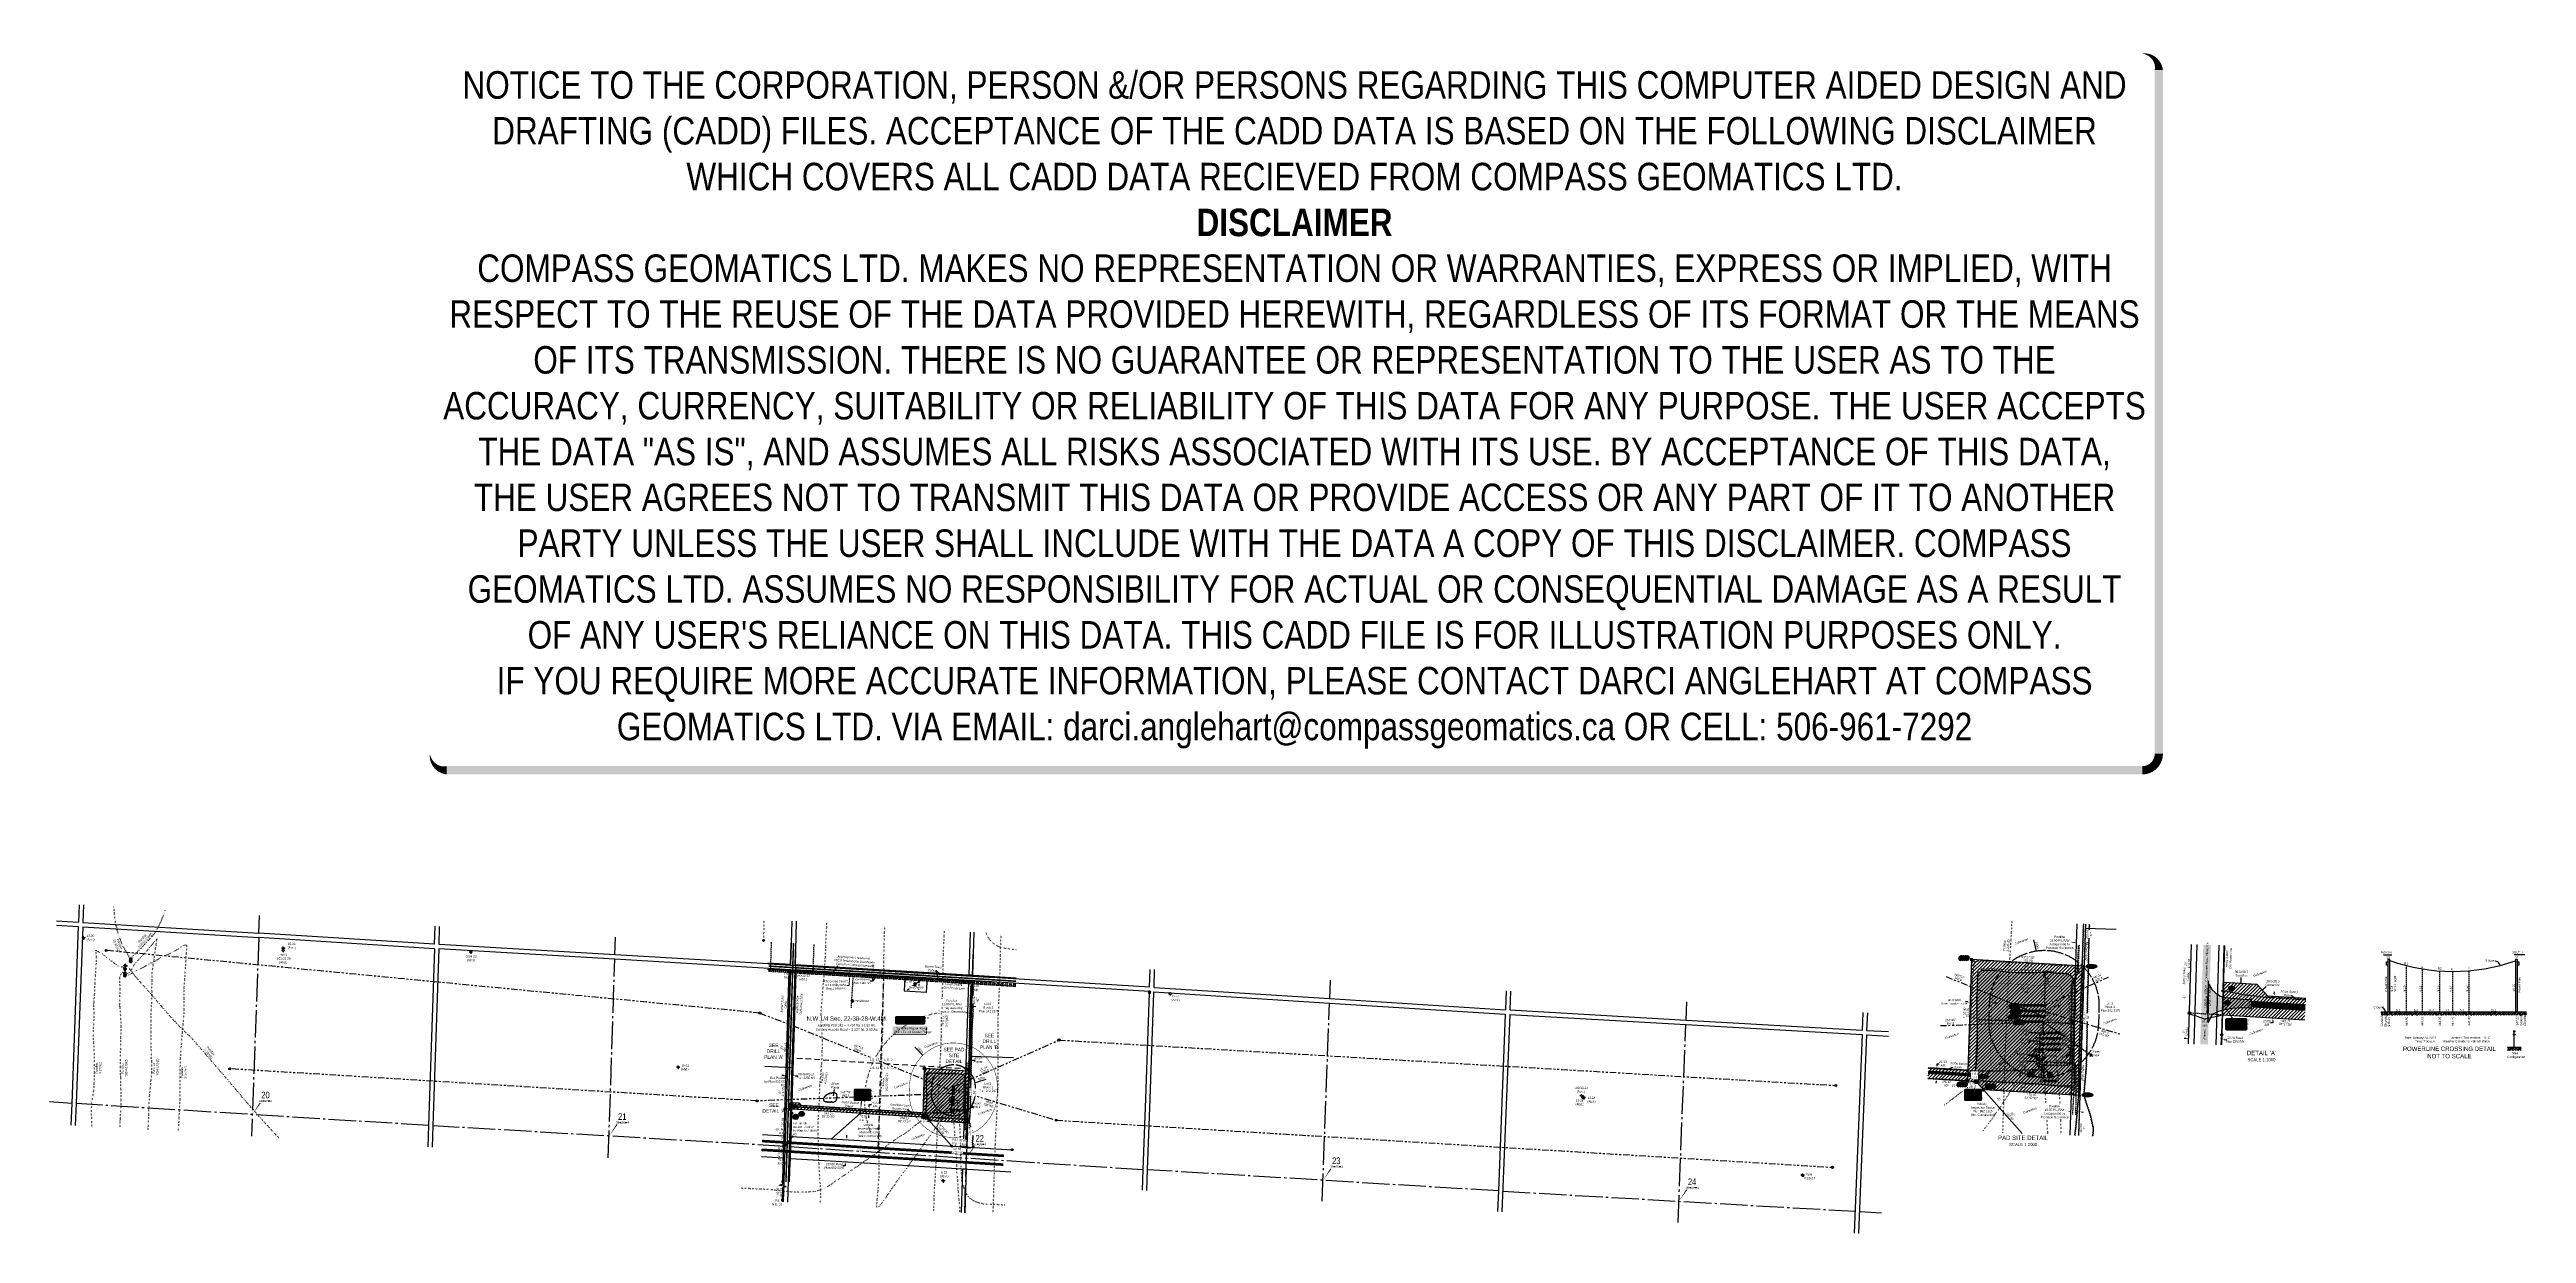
# Model space of a CAD drawing. Extents: x 296586 to 307845, y 5796063 to 5801446.
import ezdxf
from ezdxf.enums import TextEntityAlignment as Align

# ---------------------------------------------------------------- set-up
doc = ezdxf.new("R2010")
doc.units = 0
doc.header["$LTSCALE"] = 5
doc.header["$PDSIZE"] = 0.5
for name, pattern in [('0', [1, 1, 0]), ('foc-BUFFER', [16.75, 15, -1.75]), ('foc-DOT', [1, 0.2, -0.8]), ('foc-DRILLPATH', [14.75, 6, -1.75, 1.75, -1.75, 1.75, -1.75]), ('foc-FLOWLINE', [3.75, 2.5, -1.25]), ('foc-LSD', [8, 5, -3]), ('foc-QUARTERLINE', [33, 25, -3, 2, -3]), ('foc-TIELINE', [1.875, 1.25, -0.625]), ('foc-TOPO', [1, 0.2, -0.8]), ('foc-TRAV', [1.875, 1.25, -0.625]), ('POWERLINE5', [7.8, 2.4, -0.6, 0.6, -0.6, 0.6, -0.6, 2.4]), ('UG_PIPE', [1.875, 1.25, -0.625])]:
    doc.linetypes.add(name, pattern=pattern)
doc.layers.get('Defpoints').update_dxf_attribs({"color": 9})
for name, color, linetype in [('10', 1, 'Continuous'), ('35', 37, 'Continuous'), ('9', 3, 'Continuous'), ('AS-DRILL', 8, 'foc-DOT'), ('AS-DRILL-T', 8, 'Continuous'), ('AS-FENCE', 48, 'foc-FENCE'), ('AS-OWNER', 7, 'Continuous'), ('AS-PIPE-UG', 44, 'UG_PIPE'), ('AS-PIPE-UG-T', 44, 'Continuous'), ('AS-POWER', 104, 'foc-POWER'), ('AS-POWER-EXISTING', 72, 'POWERLINE5'), ('AS-POWER-EXISTING-T', 72, 'Continuous'), ('AS-POWER-T', 104, 'Continuous'), ('AS-RESIDENCE', 14, 'Continuous'), ('AS-ROADS', 254, 'Continuous'), ('AS-SYMBOL', 7, 'Continuous'), ('AS-TELEPHONE', 224, 'foc-TEL'), ('AS-TELEPHONE-T', 224, 'Continuous'), ('AS-WILDLIFE-BLOCK', 131, 'Continuous'), ('AUX-BUFFER', 7, 'foc-BUFFER'), ('C-RW', 13, 'Continuous'), ('C-SYMBOL', 7, 'Continuous'), ('C-WS-S', 8, 'Continuous'), ('DETAIL-T', 7, 'Continuous'), ('F-EZE', 190, 'foc-FLOWLINE'), ('F-WS-S', 8, 'Continuous'), ('L-AREAREQUIRED', 7, 'Continuous'), ('L-AREAWORK', 5, 'Continuous'), ('L-BD', 7, 'Continuous'), ('L-DETAIL-T', 3, 'Continuous'), ('L-MON', 1, 'Continuous'), ('L-QSEC', 8, 'foc-QUARTERLINE'), ('L-ROAD-T', 7, 'Continuous'), ('L-SEC', 7, 'Continuous'), ('L-SECLBL', 7, 'Continuous'), ('L-SECQ', 8, 'foc-QUARTERLINE'), ('L-SECTION-LSD', 7, 'foc-LSD'), ('L-TIE', 7, 'foc-TIELINE'), ('L-TIE-T', 7, 'Continuous'), ('L-TITLEDB', 4, 'Continuous'), ('P-BUFFER-PURPLE', 187, 'foc-TIELINE'), ('P-BUFFER-PURPLE-T', 187, 'Continuous'), ('P-CROSSINGS', 250, 'Continuous'), ('P-CROSSINGS-GROUND', 48, 'foc-TOPO'), ('P-CROSSINGS-LINE', 3, 'Continuous'), ('P-ELEVATION', 7, 'Continuous'), ('P-PDRILLPATH', 12, 'foc-DRILLPATH'), ('P-PROPOSED', 10, 'Continuous'), ('P-PROPOSED-EXISTING-H', 59, 'Continuous'), ('P-TRAV', 4, 'foc-TRAV'), ('P-TXT', 4, 'Continuous'), ('T-BUSH', 110, '0'), ('T-BUSH-T', 110, 'Continuous'), ('T-GENERAL', 48, 'foc-TOPO'), ('T-WATER-T', 170, 'Continuous')]:
    doc.layers.add(name, color=color, linetype=linetype)
for name, color, linetype, lineweight in [('AS-GENERAL', 48, 'Continuous', 18), ('C-RW-T', 13, 'Continuous', 9), ('F-RW-T', 190, 'Continuous', 9), ('T-TEXT', 48, 'Continuous', 18)]:
    doc.layers.add(name, color=color, linetype=linetype, lineweight=lineweight)
for name, color, linetype, true_color in [('AS-PIPE-AG', 7, 'Continuous', 0x7d00fa), ('AS-PIPE-AG-T', 7, 'Continuous', 0x7d00fa), ('AS-STRUCTURE-H', 7, 'Continuous', 0xa8a8a8), ('AS-STRUCTURE-T', 7, 'Continuous', 0x454545)]:
    doc.layers.add(name, color=color, linetype=linetype, true_color=true_color)
doc.layers.add('AS-STRUCTURE', color=7, linetype='Continuous', lineweight=30, true_color=0x595959)
doc.layers.add('DISCLAIMER', color=7, linetype='Continuous', plot=False)
doc.styles.add('100L', font='ARIALN.TTF', dxfattribs={"height": 11})
doc.styles.add('175L', font='ARIALN.TTF', dxfattribs={"height": 20})
doc.styles.add('80', font='ARIALN.TTF', dxfattribs={"height": 10})
doc.styles.add('80CG', font='ARIALN.TTF', dxfattribs={"height": 10})
doc.styles.add('80L', font='ARIALN.TTF', dxfattribs={"height": 10})
doc.styles.add('80LS', font='ARIALNI.TTF', dxfattribs={"height": 10})
doc.styles.add('BOLD', font='ARIALNB.TTF')
doc.styles.add('Crossing', font='ARIALN.TTF', dxfattribs={"height": 10})
doc.styles.add('foc-LtypeFont', font='ARIALN.TTF', dxfattribs={"height": 7.35})
doc.styles.add('SIMPLEX', font='ARIALN.TTF')
doc.linetypes.add('foc-FENCE', pattern='A,10,-1,["X",foc-LtypeFont,S=0.2,R=0,X=-0.625,Y=-0.75],-1.24', length=12.24)
doc.linetypes.add('foc-POWER', pattern='A,6,-1,["P",foc-LtypeFont,S=0.2,R=0,X=-0.625,Y=-0.75],-1.24,4', length=12.24)
doc.linetypes.add('foc-POWER-NOLINE', pattern='A,0,-4,["P",foc-LtypeFont,S=0.2,R=0,X=-0.625,Y=-0.75],-8.24', length=12.24)
doc.linetypes.add('foc-TEL', pattern='A,2,-1,["T",foc-LtypeFont,S=0.2,R=0,X=-0.425,Y=-0.75],-1.24,8', length=12.24)
doc.linetypes.add('foc-TEL-NOLINE', pattern='A,0,-2,["T",foc-LtypeFont,S=0.2,R=0,X=-0.425,Y=-0.75],-10.24', length=12.24)
doc.dimstyles.new('CG2011', dxfattribs={"dimscale": 5, "dimtxt": 9, "dimasz": 2, "dimexe": 0.2, "dimexo": 0.0625, "dimgap": 0.5, "dimtad": 0, "dimtih": 1, "dimtoh": 1, "dimzin": 0, "dimdsep": 46, "dimtxsty": '80CG', "dimcen": 0.1, "dimse1": 1, "dimse2": 1, "dimclrd": 256, "dimclrt": 256, "dimaunit": 1, "dimadec": 4, "dimazin": 0, "dimtfac": 0.06, "dimtofl": 0, "dimtmove": 0, "dimatfit": 1, "dimfxl": 0.2, "dimtolj": 1, "dimtzin": 0, "dimlwd": -1, "dimarcsym": 0})
doc.dimstyles.new('COMPASS', dxfattribs={"dimscale": 5, "dimtxt": 10, "dimasz": 2.5, "dimexe": 0.2, "dimexo": 0.0625, "dimgap": 0.5, "dimtad": 0, "dimtih": 1, "dimtoh": 1, "dimzin": 0, "dimdsep": 46, "dimtxsty": '80', "dimcen": 0.1, "dimse1": 1, "dimse2": 1, "dimclrd": 256, "dimclrt": 256, "dimaunit": 1, "dimadec": 4, "dimazin": 0, "dimtfac": 0.06, "dimtofl": 0, "dimtmove": 0, "dimatfit": 1, "dimfxl": 0.2, "dimtolj": 1, "dimtzin": 0, "dimlwd": -1, "dimarcsym": 0})
doc.dimstyles.new('Compass 5 000', dxfattribs={"dimscale": 5, "dimtxt": 9, "dimasz": 2, "dimexe": 0.2, "dimexo": 0.0625, "dimgap": 0.5, "dimtad": 0, "dimtih": 1, "dimtoh": 1, "dimzin": 0, "dimdsep": 46, "dimtxsty": '80CG', "dimcen": 0.1, "dimse1": 1, "dimse2": 1, "dimclrd": 256, "dimclrt": 256, "dimaunit": 1, "dimadec": 4, "dimazin": 0, "dimtfac": 0.06, "dimtofl": 0, "dimtmove": 0, "dimatfit": 1, "dimfxl": 0.2, "dimtolj": 1, "dimtzin": 0, "dimlwd": -1, "dimarcsym": 0})
pattern_1 = [(45, (17.686, 340.907), (-7.857724106, 7.857724106), [])]
pattern_2 = [(45, (-542.316, 3161.673), (-7.857261993, 7.857261993), [])]

# ---------------------------------------------------------------- blocks, each defined once
blk = doc.blocks.new('L-SECLBL')
at = {"layer": '9', "color": 7}
for p, q in [((-5, -28), (-12, -28)), ((21, -28), (13, -28))]:
    blk.add_line(p, q, dxfattribs=at)
at = {"layer": '10', "color": 2, "style": 'SIMPLEX'}
blk.add_attdef('SEC', text='', height=30, dxfattribs=at).set_placement((0, 0), align=Align.MIDDLE)
at = {"layer": '10', "color": 5, "style": '80L'}
blk.add_attdef('TWP', text='', height=9.5, dxfattribs=at).set_placement((-14, -27), align=Align.MIDDLE_RIGHT)
blk.add_attdef('RGE', text='', height=9.5, dxfattribs=at).set_placement((4, -27), align=Align.MIDDLE_CENTER)
blk.add_attdef('MER', text='', height=9.5, dxfattribs=at).set_placement((23, -27), align=Align.MIDDLE_LEFT)
blk = doc.blocks.new('*D376')
at = {"layer": 'Defpoints', "color": 0, "transparency": 16777216}
for p in [(300021, 5796502), (300209, 5796490), (300015, 5796402)]:
    blk.add_point(p, dxfattribs=at)
at = {"layer": 'L-TITLEDB', "transparency": 16777216}
for p, q in [((300210, 5796500), (300210, 5796510)), ((300202, 5796370), (300192, 5796370)), ((300202, 5796380), (300202, 5796370))]:
    blk.add_line(p, q, dxfattribs=at)
for points in [[(300208, 5796500), (300211, 5796500), (300209, 5796490)], [(300201, 5796381), (300204, 5796380), (300203, 5796390)]]:
    blk.add_solid(points, dxfattribs=at)
at = {"layer": 'L-TITLEDB', "transparency": 16777216, "insert": (300153, 5796370), "char_height": 10, "attachment_point": 5, "style": '80CG'}
blk.add_mtext('\\A1;100.00 Road\\PPlan 852 0080', dxfattribs=at)
blk = doc.blocks.new('*D377')
at = {"layer": 'Defpoints', "color": 0, "transparency": 16777216}
for p in [(299936, 5796843), (299967, 5796842), (299965, 5796780)]:
    blk.add_point(p, dxfattribs=at)
at = {"layer": 'L-TITLEDB', "transparency": 16777216}
for p, q in [((299924, 5796781), (299914, 5796781)), ((299975, 5796780), (299987, 5796779))]:
    blk.add_line(p, q, dxfattribs=at)
for points in [[(299924, 5796783), (299924, 5796779), (299934, 5796781)], [(299975, 5796781), (299975, 5796778), (299965, 5796780)]]:
    blk.add_solid(points, dxfattribs=at)
at = {"layer": 'L-TITLEDB', "transparency": 16777216, "insert": (300024, 5796779), "char_height": 10, "attachment_point": 5, "style": '80CG'}
blk.add_mtext('\\A1;30.48 Road\\PPlan 2256 NY', dxfattribs=at)
blk = doc.blocks.new('*D378')
at = {"layer": 'Defpoints', "color": 0, "transparency": 16777216}
for p in [(300317, 5797235), (300319, 5797265), (300327, 5797234)]:
    blk.add_point(p, dxfattribs=at)
at = {"layer": 'L-TITLEDB', "transparency": 16777216}
for p, q in [((300330, 5797275), (300330, 5797285)), ((300326, 5797210), (300316, 5797210)), ((300327, 5797224), (300326, 5797210))]:
    blk.add_line(p, q, dxfattribs=at)
for points in [[(300328, 5797275), (300331, 5797275), (300329, 5797265)], [(300325, 5797225), (300328, 5797224), (300327, 5797234)]]:
    blk.add_solid(points, dxfattribs=at)
at = {"layer": 'L-TITLEDB', "transparency": 16777216, "insert": (300278, 5797210), "char_height": 10, "attachment_point": 5, "style": '80CG'}
blk.add_mtext('\\A1;30.48 Road\\PPlan 1340 NY', dxfattribs=at)
blk = doc.blocks.new('*D379')
at = {"layer": 'Defpoints', "color": 0, "transparency": 16777216}
for p in [(300161, 5797236), (300162, 5797245), (300223, 5797233)]:
    blk.add_point(p, dxfattribs=at)
at = {"layer": 'F-RW-T', "transparency": 16777216}
for p, q in [((300220, 5797191), (300210, 5797191)), ((300222, 5797223), (300220, 5797191)), ((300224, 5797252), (300224, 5797262))]:
    blk.add_line(p, q, dxfattribs=at)
for points in [[(300220, 5797223), (300224, 5797222), (300223, 5797233)], [(300222, 5797252), (300225, 5797252), (300223, 5797242)]]:
    blk.add_solid(points, dxfattribs=at)
at = {"layer": 'F-RW-T', "transparency": 16777216, "insert": (300160, 5797191), "char_height": 10, "attachment_point": 5, "style": '80CG'}
blk.add_mtext('\\A1;ATCO Gas (North)\\P9.14 Utility R/W\\PReg.# 1585PS', dxfattribs=at)
blk = doc.blocks.new('*U382')
h = blk.add_hatch(color=59)
edge = h.paths.add_edge_path()
edge.add_line((-61, -20), (61, -20))
edge.add_arc((62, -14), 6, 270, 360)
edge.add_line((68, -14), (68, 12))
edge.add_arc((62, 12), 6, 0, 90)
edge.add_line((61, 18), (-61, 18))
edge.add_arc((-62, 12), 6, 90, 180)
edge.add_line((-68, 12), (-68, -14))
edge.add_arc((-62, -14), 6, 180, 270)
at = {"color": 1, "flags": 128}
blk.add_lwpolyline([(-61, -20, 3, 3, 0), (61, -20, 3, 3, 0.414214), (68, -14, 3, 3, 0), (68, 12, 3, 0, 0.414214), (61, 18, 0, 0, 0), (-61, 18, 0, 0, 0.414214), (-68, 12, 0, 0, 0), (-68, -14, 0, 3, 0.414214)], format="xyseb", close=True, dxfattribs=at)
blk.add_lwpolyline([(-55, -16, 0, 7.5, 0), (0, 0, 0, 0, 0)], format="xyseb", dxfattribs=at)
at = {"color": 1, "style": '80'}
blk.add_attdef('ENTER_TEXT_001', (-36, -5), '', height=10, dxfattribs=at)
blk = doc.blocks.new('*U387')
h = blk.add_hatch(color=255)
edge = h.paths.add_edge_path()
edge.add_line((-71, -20), (71, -20))
edge.add_arc((71, -14), 6, 270, 360)
edge.add_line((77, -14), (77, 12))
edge.add_arc((71, 12), 6, 0, 90)
edge.add_line((71, 18), (-71, 18))
edge.add_arc((-71, 12), 6, 90, 180)
edge.add_line((-77, 12), (-77, -14))
edge.add_arc((-71, -14), 6, 180, 270)
at = {"color": 131, "flags": 128}
blk.add_lwpolyline([(-71, -20, 3, 3, 0), (71, -20, 3, 3, 0.414214), (77, -14, 3, 3, 0), (77, 12, 3, 0, 0.414214), (71, 18, 0, 0, 0), (-71, 18, 0, 0, 0.414214), (-77, 12, 0, 0, 0), (-77, -14, 0, 3, 0.414214)], format="xyseb", close=True, dxfattribs=at)
at = {"color": 131, "style": '80'}
blk.add_attdef('ENTER_TEXT_001', (-36, -5), '', height=10, dxfattribs=at)
blk = doc.blocks.new('*D388')
at = {"layer": 'Defpoints', "color": 0, "transparency": 16777216}
for p in [(300308, 5796609), (300309, 5796628), (300311, 5796628)]:
    blk.add_point(p, dxfattribs=at)
at = {"layer": 'P-TXT', "transparency": 16777216}
for p, q in [((300309, 5796598), (300308, 5796588)), ((300311, 5796638), (300312, 5796649)), ((300312, 5796649), (300322, 5796649))]:
    blk.add_line(p, q, dxfattribs=at)
for points in [[(300307, 5796599), (300311, 5796598), (300309, 5796608)], [(300310, 5796638), (300313, 5796638), (300311, 5796628)]]:
    blk.add_solid(points, dxfattribs=at)
at = {"layer": 'P-TXT', "transparency": 16777216, "insert": (300338, 5796649), "char_height": 10, "attachment_point": 5, "style": '80CG'}
blk.add_mtext('\\A1;20.00\\PA/R', dxfattribs=at)
blk = doc.blocks.new('GABD')
for p, q in [((-0.8, 0), (-1.6, 0)), ((0, 0.8), (0, 1.6)), ((1.6, 0), (0.8, 0)), ((0, -0.8), (0, -1.6))]:
    blk.add_line(p, q)
blk.add_circle((0, 0), 0.8)
blk = doc.blocks.new('*D394')
at = {"layer": 'Defpoints', "color": 0, "transparency": 16777216}
for p in [(305159, 5796766), (305162, 5796816), (305165, 5796815)]:
    blk.add_point(p, dxfattribs=at)
at = {"layer": 'P-TXT', "transparency": 16777216}
for p, q in [((305166, 5796825), (305166, 5796835)), ((305166, 5796835), (305176, 5796835)), ((305162, 5796756), (305161, 5796746))]:
    blk.add_line(p, q, dxfattribs=at)
for points in [[(305164, 5796826), (305167, 5796825), (305165, 5796815)], [(305160, 5796756), (305163, 5796755), (305162, 5796766)]]:
    blk.add_solid(points, dxfattribs=at)
at = {"layer": 'P-TXT', "transparency": 16777216, "insert": (305193, 5796835), "char_height": 10, "attachment_point": 5, "style": '80CG'}
blk.add_mtext('\\A1;20.00\\PA/R', dxfattribs=at)
blk = doc.blocks.new('*D395')
at = {"layer": 'Defpoints', "color": 0, "transparency": 16777216}
for p in [(305316, 5797115), (305314, 5797041), (305414, 5797037)]:
    blk.add_point(p, dxfattribs=at)
at = {"layer": 'P-BUFFER-PURPLE-T', "transparency": 16777216}
for p, q in [((305306, 5797116), (305295, 5797116)), ((305426, 5797112), (305436, 5797111))]:
    blk.add_line(p, q, dxfattribs=at)
for points in [[(305306, 5797117), (305306, 5797114), (305316, 5797115)], [(305426, 5797113), (305426, 5797110), (305416, 5797112)]]:
    blk.add_solid(points, dxfattribs=at)
at = {"layer": 'P-BUFFER-PURPLE-T', "transparency": 16777216, "insert": (305244, 5797116), "char_height": 10, "attachment_point": 5, "style": '80CG'}
blk.add_mtext('\\A1;40.0 Well\\PBore Location Zone', dxfattribs=at)
blk = doc.blocks.new('res_occ')
for points in [[(0.1, 0.9), (-1.3, -0.4), (1.5, -0.4)], [(-0.9, -1.4), (1.1, -1.4), (1.1, -0.4), (-0.9, -0.4)]]:
    blk.add_hatch(color=14).paths.add_polyline_path(points)
at = {"color": 14}
for points in [[(0.1, 0.9), (-1.3, -0.4), (1.5, -0.4)], [(-0.9, -1.4), (1.1, -1.4), (1.1, -0.4), (-0.9, -0.4)]]:
    blk.add_lwpolyline(points, close=True, dxfattribs=at)
blk = doc.blocks.new('*U406')
at = {"layer": 'DETAIL-T', "color": 3, "insert": (0, 0), "char_height": 20, "width": 217.11, "attachment_point": 5, "style": '80CG'}
blk.add_mtext('PAD SITE DETAIL\\P{\\H0.7x;SCALE 1:2000}', dxfattribs=at)
blk = doc.blocks.new('fdia')
at = {"color": 255, "const_width": 1}
blk.add_lwpolyline([(-0.5, 0, 1), (0.5, 0, 1)], format="xyb", close=True, dxfattribs=at)
blk = doc.blocks.new('Fdiaa')
blk.add_blockref('fdia', (0, 0))
blk = doc.blocks.new('fdib')
at = {"color": 1, "const_width": 1.6}
blk.add_lwpolyline([(-0.4, 0, 1), (0.4, 0, 1)], format="xyb", close=True, dxfattribs=at)
at = {"color": 1}
blk.add_circle((0, 0), 0.8, dxfattribs=at)
blk = doc.blocks.new('Fdibb')
blk.add_blockref('fdib', (0, 0))
blk = doc.blocks.new('fdicc')
for name in ['Fdibb', 'Fdiaa']:
    blk.add_blockref(name, (0, 0))
blk = doc.blocks.new('FDI')
blk.add_blockref('fdicc', (0, 0))
blk = doc.blocks.new('STRIA')
blk.add_hatch(color=255).paths.add_polyline_path([(0, 1.5), (-1.5, -0.9), (1.4, -0.9)])
blk = doc.blocks.new('STRIAA')
blk.add_blockref('STRIA', (0, 0))
blk = doc.blocks.new('STRIB')
at = {"color": 1}
blk.add_solid([(-1.1, -0.7), (0, 1.1), (1, -0.7)], dxfattribs=at)
blk = doc.blocks.new('STRIBB')
blk.add_blockref('STRIB', (0, 0))
blk = doc.blocks.new('STRICC')
for name in ['STRIAA', 'STRIBB']:
    blk.add_blockref(name, (0, 0))
blk = doc.blocks.new('fdspike')
blk.add_blockref('STRICC', (0, 0))
blk = doc.blocks.new('RISER')
h = blk.add_hatch(color=255)
h.dxf.hatch_style = 1
edge = h.paths.add_edge_path()
edge.add_arc((0, 0), 0.7, 0, 360)
blk.add_hatch(color=13).paths.add_polyline_path([(0.6, -0.2), (-0.6, -0.2, 0.774597)])
at = {"color": 13}
blk.add_line((-0.6, -0.2), (0.6, -0.2), dxfattribs=at)
blk.add_circle((0, 0), 0.6, dxfattribs=at)
blk = doc.blocks.new('VALVE')
h = blk.add_hatch(color=255)
h.dxf.hatch_style = 1
edge = h.paths.add_edge_path()
edge.add_line((-0.3, 0.2), (-1.2, 0.6))
edge.add_line((-1.2, 0.6), (-1.2, -0.6))
edge.add_line((-1.2, -0.6), (-0.3, -0.2))
edge.add_arc((0, 0), 0.411, 215.8775, 324.1225)
edge.add_line((0.3, -0.2), (1.2, -0.6))
edge.add_line((1.2, -0.6), (1.2, 0.6))
edge.add_line((1.2, 0.6), (0.3, 0.2))
edge.add_arc((0, 0), 0.411, 35.8775, 144.1225)
at = {"color": 48}
for p, q in [((-1.1, 0.4), (-1.1, -0.4)), ((-0.3, 0.1), (-1.1, 0.4)), ((0.3, 0.1), (1.1, 0.4)), ((1.1, 0.4), (1.1, -0.4)), ((-1.1, -0.4), (-0.3, -0.1)), ((1.1, -0.4), (0.3, -0.1))]:
    blk.add_line(p, q, dxfattribs=at)
for radius in [0.311, 0.11]:
    blk.add_circle((0, 0), radius, dxfattribs=at)
blk = doc.blocks.new('GAS')
h = blk.add_hatch(color=255)
h.dxf.hatch_style = 1
edge = h.paths.add_edge_path()
edge.add_arc((0, 0), 0.9, 0, 360)
for p, q in [((-0.8, 0), (-1.6, 0)), ((-0.6, 0.6), (-1.1, 1.1)), ((0, 0.8), (0, 1.6)), ((0.6, 0.6), (1.1, 1.1)), ((1.6, 0), (0.8, 0)), ((-0.6, -0.6), (-1.1, -1.1)), ((0, -0.8), (0, -1.6)), ((1.1, -1.1), (0.6, -0.6))]:
    blk.add_line(p, q)
blk.add_circle((0, 0), 0.8)
blk = doc.blocks.new('PIG')
h = blk.add_hatch(color=255)
h.dxf.hatch_style = 1
edge = h.paths.add_edge_path()
edge.add_arc((0, 0), 0.85, 0, 360)
at = {"layer": 'AS-SYMBOL'}
h = blk.add_hatch(color=13, dxfattribs=at)
h.dxf.hatch_style = 1
h.paths.add_polyline_path([(-0.1, 0, 1), (-0.6, 0, 1)])
h = blk.add_hatch(color=13, dxfattribs=at)
h.dxf.hatch_style = 1
h.paths.add_polyline_path([(0.1, 0, 1), (0.6, 0, 1)])
at = {"layer": 'AS-SYMBOL', "color": 13}
for centre, radius in [((0, 0), 0.75), ((-0.3, 0), 0.225), ((0.3, 0), 0.225)]:
    blk.add_circle(centre, radius, dxfattribs=at)
blk = doc.blocks.new('POWERPOLE')
h = blk.add_hatch(color=255)
edge = h.paths.add_edge_path()
edge.add_arc((0, 0), 0.96, 0, 360)
at = {"linetype": 'Continuous'}
for p, q in [((0.7, -0.7), (-0.7, 0.7)), ((-0.7, -0.7), (0.7, 0.7))]:
    blk.add_line(p, q, dxfattribs=at)
blk.add_circle((0, 0), 0.96, dxfattribs=at)
blk = doc.blocks.new('WAT')
h = blk.add_hatch(color=255)
h.dxf.hatch_style = 1
edge = h.paths.add_edge_path()
edge.add_arc((0, 0), 0.9, 0, 360)
at = {"color": 170}
for p, q in [((0, 0.8), (0, 1.6)), ((-0.6, -0.6), (-1.2, -1.2)), ((0.6, -0.6), (1.2, -1.2))]:
    blk.add_line(p, q, dxfattribs=at)
blk.add_circle((0, 0), 0.8, dxfattribs=at)
blk = doc.blocks.new('TEMP')
h = blk.add_hatch(color=255)
h.dxf.hatch_style = 1
h.paths.add_polyline_path([(0, 0.3), (-0.7, 1.2), (-0.7, 0.7), (-1.2, 0.7), (-0.3, 0), (-1.2, -0.7), (-0.7, -0.7), (-0.7, -1.2), (0, -0.3), (0.7, -1.2), (0.7, -0.7), (1.2, -0.7), (0.3, 0), (1.2, 0.7), (0.7, 0.7), (0.7, 1.2)])
h.paths.add_polyline_path([(0.6, 0.8), (0.6, 0.6), (0.8, 0.6), (0.1, 0), (0.8, -0.6), (0.6, -0.6), (0.6, -0.8), (0, -0.1), (-0.6, -0.8), (-0.6, -0.6), (-0.8, -0.6), (-0.1, 0), (-0.8, 0.6), (-0.6, 0.6), (-0.6, 0.8), (0, 0.1)], flags=16)
h = blk.add_hatch(color=1)
h.dxf.hatch_style = 1
h.paths.add_polyline_path([(0, 0.1), (-0.6, 0.8), (-0.6, 0.6), (-0.8, 0.6), (-0.1, 0), (-0.8, -0.6), (-0.6, -0.6), (-0.6, -0.8), (0, -0.1), (0.6, -0.8), (0.6, -0.6), (0.8, -0.6), (0.1, 0), (0.8, 0.6), (0.6, 0.6), (0.6, 0.8)])
at = {"color": 1}
for p, q in [((-0.1, 0), (0.1, 0)), ((0, 0.1), (0, -0.1))]:
    blk.add_line(p, q, dxfattribs=at)
at = {"color": 255, "flags": 128}
blk.add_lwpolyline([(-0.3, 0), (-1.2, 0.7), (-0.7, 0.7), (-0.7, 1.2), (0, 0.3), (0.7, 1.2), (0.7, 0.7), (1.2, 0.7), (0.3, 0), (1.2, -0.7), (0.7, -0.7), (0.7, -1.2), (0, -0.3), (-0.7, -1.2), (-0.7, -0.7), (-1.2, -0.7)], close=True, dxfattribs=at)
at = {"color": 1, "flags": 128}
blk.add_lwpolyline([(-0.1, 0), (-0.8, 0.6), (-0.6, 0.6), (-0.6, 0.8), (0, 0.1), (0.6, 0.8), (0.6, 0.6), (0.8, 0.6), (0.1, 0), (0.8, -0.6), (0.6, -0.6), (0.6, -0.8), (0, -0.1), (-0.6, -0.8), (-0.6, -0.6), (-0.8, -0.6)], close=True, dxfattribs=at)
blk = doc.blocks.new('linebrk')
blk.add_lwpolyline([(0, 0.0017, -0.346152), (-0.0002, 0.0015), (-0.0031, 0.0006, 0.772575), (-0.0031, 0.0004), (0.0031, -0.0004, -0.772575), (0.0031, -0.0006), (0.0002, -0.0015, 0.346152), (0, -0.0017)], format="xyb")
blk = doc.blocks.new('*U434')
h = blk.add_hatch(color=255)
edge = h.paths.add_edge_path()
edge.add_line((-44, -28), (44, -28))
edge.add_arc((44, -22), 6, 270, 360)
edge.add_line((50, -22), (50, 21))
edge.add_arc((44, 21), 6, 0, 90)
edge.add_line((44, 27), (-44, 27))
edge.add_arc((-44, 21), 6, 90, 180)
edge.add_line((-50, 21), (-50, -22))
edge.add_arc((-44, -22), 6, 180, 270)
at = {"color": 104, "flags": 128}
blk.add_lwpolyline([(-63, 98, 0, 7.5, 0), (0, 0, 0, 0, 0)], format="xyseb", dxfattribs=at)
blk.add_lwpolyline([(-44, -28, 3, 3, 0), (44, -28, 3, 3, 0.414214), (50, -22, 3, 3, 0), (50, 21, 3, 0, 0.414214), (44, 27, 0, 0, 0), (-44, 27, 0, 0, 0.414214), (-50, 21, 0, 0, 0), (-50, -22, 0, 3, 0.414214)], format="xyseb", close=True, dxfattribs=at)
at = {"color": 104, "style": '80'}
blk.add_attdef('ENTER_TEXT_001', (-27, -5), '', height=10, dxfattribs=at)
blk = doc.blocks.new('*D435')
at = {"layer": 'Defpoints', "color": 0, "transparency": 16777216}
for p in [(306701, 5797142), (306693, 5797042), (306695, 5797042)]:
    blk.add_point(p, dxfattribs=at)
at = {"layer": 'P-TXT', "transparency": 16777216}
for p, q in [((306699, 5797152), (306700, 5797162)), ((306692, 5797020), (306682, 5797020)), ((306692, 5797032), (306692, 5797020))]:
    blk.add_line(p, q, dxfattribs=at)
for points in [[(306698, 5797152), (306701, 5797152), (306699, 5797142)], [(306691, 5797032), (306694, 5797032), (306693, 5797042)]]:
    blk.add_solid(points, dxfattribs=at)
at = {"layer": 'P-TXT', "transparency": 16777216, "insert": (306665, 5797020), "char_height": 10, "attachment_point": 5, "style": '80CG'}
blk.add_mtext('\\A1;20.00\\PA/R', dxfattribs=at)
blk = doc.blocks.new('*D437')
at = {"layer": 'Defpoints', "color": 0, "transparency": 16777216}
for p in [(306311, 5797012), (306461, 5796945), (306463, 5797007)]:
    blk.add_point(p, dxfattribs=at)
at = {"layer": 'L-TITLEDB', "transparency": 16777216}
for p, q in [((306299, 5796950), (306289, 5796950)), ((306471, 5796945), (306483, 5796944))]:
    blk.add_line(p, q, dxfattribs=at)
for points in [[(306299, 5796952), (306299, 5796948), (306309, 5796950)], [(306471, 5796946), (306471, 5796943), (306461, 5796945)]]:
    blk.add_solid(points, dxfattribs=at)
at = {"layer": 'L-TITLEDB', "transparency": 16777216, "insert": (306521, 5796944), "char_height": 10, "attachment_point": 5, "style": '80CG'}
blk.add_mtext('\\A1;30.48 Road\\PPlan 2256 NY', dxfattribs=at)
blk = doc.blocks.new('*D443')
at = {"layer": 'C-RW-T', "transparency": 16777216}
for p, q in [((300751, 5797096), (300741, 5797097)), ((300786, 5797095), (300796, 5797095))]:
    blk.add_line(p, q, dxfattribs=at)
for points in [[(300751, 5797098), (300751, 5797095), (300761, 5797096)], [(300786, 5797097), (300786, 5797093), (300776, 5797095)]]:
    blk.add_solid(points, dxfattribs=at)
at = {"layer": 'C-RW-T', "transparency": 16777216, "insert": (300687, 5797097), "char_height": 10, "attachment_point": 5, "style": '80CG', "bg_fill": 3, "box_fill_scale": 1.1, "bg_fill_color": 256, "bg_fill_true_color": 13158600, "bg_fill_transparency": 0}
blk.add_mtext('\\A1;Parallax\\P15.00 P/L R/W\\PUnregistered by\\PPrecision Geomatics', dxfattribs=at)
at = {"layer": 'Defpoints', "color": 0, "transparency": 16777216}
for p in [(300761, 5797096), (300761, 5797096), (300776, 5797095)]:
    blk.add_point(p, dxfattribs=at)
blk = doc.blocks.new('*D444')
at = {"layer": 'C-RW-T', "transparency": 16777216}
for p, q in [((305790, 5797386), (305778, 5797387)), ((305847, 5797384), (305857, 5797384))]:
    blk.add_line(p, q, dxfattribs=at)
for points in [[(305790, 5797388), (305790, 5797384), (305800, 5797386)], [(305848, 5797386), (305847, 5797383), (305837, 5797385)]]:
    blk.add_solid(points, dxfattribs=at)
at = {"layer": 'Defpoints', "color": 0, "transparency": 16777216}
for p in [(305800, 5797386), (305800, 5797377), (305837, 5797376)]:
    blk.add_point(p, dxfattribs=at)
at = {"layer": 'C-RW-T', "transparency": 16777216, "insert": (305723, 5797387), "char_height": 10, "attachment_point": 5, "style": '80CG'}
blk.add_mtext('\\A1;Parallax\\P15.00 P/L R/W\\PUnregistered by\\PPrecision Geomatics', dxfattribs=at)
blk = doc.blocks.new('*D445')
at = {"layer": 'C-RW-T', "transparency": 16777216}
for p, q in [((305765, 5796617), (305755, 5796617)), ((305822, 5796615), (305832, 5796615))]:
    blk.add_line(p, q, dxfattribs=at)
for points in [[(305765, 5796619), (305765, 5796615), (305775, 5796617)], [(305822, 5796617), (305822, 5796614), (305812, 5796616)]]:
    blk.add_solid(points, dxfattribs=at)
at = {"layer": 'Defpoints', "color": 0, "transparency": 16777216}
blk.add_point((305812, 5796615), dxfattribs=at)
at = {"layer": 'C-RW-T', "transparency": 16777216, "insert": (305700, 5796617), "char_height": 10, "attachment_point": 5, "style": '80CG', "bg_fill": 3, "box_fill_scale": 1.1, "bg_fill_color": 256, "bg_fill_true_color": 13158600, "bg_fill_transparency": 0}
blk.add_mtext('\\A1;Parallax\\P15.00 P/L R/W\\PUnregistered by\\PPrecision Geomatics', dxfattribs=at)
at = {"layer": 'Defpoints', "color": 0, "transparency": 16777216}
for p in [(305775, 5796617), (305775, 5796616)]:
    blk.add_point(p, dxfattribs=at)
blk = doc.blocks.new('wa')
at = {"layer": 'P-ELEVATION'}
h = blk.add_hatch(color=111, dxfattribs=at)
h.dxf.hatch_style = 1
edge = h.paths.add_edge_path()
edge.add_arc((-17, -4), 6.1, 215, 325)
edge.add_arc((-7, -4), 6.1, 215, 325)
edge.add_arc((3, -4), 6.1, 215, 325)
edge.add_arc((13, -4), 6.1, 215, 325)
edge.add_arc((18, -4), 4.32, 263.4336, 373.4336)
edge.add_arc((19, 2), 6.1, 305, 415)
edge.add_arc((17, 4), 5.69, 30.6955, 140.6955)
edge.add_arc((8, 4), 6.1, 35, 145)
edge.add_arc((-2, 4), 6.1, 35, 145)
edge.add_arc((-12, 4), 6.1, 35, 145)
edge.add_arc((-18, 4), 4.33, 75.4261, 185.4261)
edge.add_arc((-18, -2), 6.96, 125, 235)
at = {"color": 240, "flags": 128}
blk.add_lwpolyline([(-22, -8, 0.520567), (-12, -8, 0.520567), (-2, -8, 0.520567), (8, -8, 0.520567), (18, -8, 0.520567), (22, -3, 0.520567), (22, 7, 0.520567), (13, 8, 0.520567), (3, 8, 0.520567), (-7, 8, 0.520567), (-17, 8, 0.520567), (-22, 3, 0.520567)], format="xyb", close=True, dxfattribs=at)
at = {"layer": 'P-ELEVATION', "color": 240, "flags": 128}
blk.add_lwpolyline([(0, 0, 12.5, 0, 0), (-12, -6, 0, 0, 0)], format="xyseb", dxfattribs=at)
at = {"layer": 'P-ELEVATION', "color": 240, "style": '80'}
blk.add_attdef('ELEVATION', text='', height=10, dxfattribs=at).set_placement((0, 0), align=Align.MIDDLE_CENTER)
blk = doc.blocks.new('we')
at = {"layer": 'P-ELEVATION'}
h = blk.add_hatch(color=111, dxfattribs=at)
h.dxf.hatch_style = 1
edge = h.paths.add_edge_path()
edge.add_ellipse((0, 0), major_axis=(-24.4, 0), ratio=0.410256, start_angle=0, end_angle=360)
at = {"layer": 'P-ELEVATION', "color": 7, "flags": 128}
blk.add_lwpolyline([(0, 0, 12.5, 0, 0), (-12, -6, 0, 0, 0)], format="xyseb", dxfattribs=at)
at = {"layer": 'P-ELEVATION', "color": 7}
blk.add_ellipse((0, 0), major_axis=(-24.4, 0), ratio=0.410256, dxfattribs=at)
at = {"layer": 'P-ELEVATION', "style": '80'}
blk.add_attdef('ELEVATION', text='', height=10, dxfattribs=at).set_placement((0, 0), align=Align.MIDDLE_CENTER)
blk = doc.blocks.new('xing2')
h = blk.add_hatch(color=50)
h.dxf.hatch_style = 1
edge = h.paths.add_edge_path()
edge.add_ellipse((0, 0), major_axis=(-12.5, 0), ratio=0.816297, start_angle=0, end_angle=360)
h = blk.add_hatch(color=250)
h.dxf.hatch_style = 1
edge = h.paths.add_edge_path()
edge.add_ellipse((0, -2), major_axis=(-12.5, 0), ratio=0.816297, start_angle=0, end_angle=180)
edge.add_line((12, -2), (12, 0))
edge.add_ellipse((0, 0), major_axis=(-12.5, 0), ratio=0.816297, start_angle=0, end_angle=180, ccw=False)
edge.add_line((-12, 0), (-12, -2))
at = {"color": 250}
blk.add_ellipse((0, 0), major_axis=(-12.5, 0), ratio=0.816297, dxfattribs=at)
blk.add_ellipse((0, -2), major_axis=(-12.5, 0), ratio=0.816297, start_param=0, end_param=3.141593, dxfattribs=at)
at = {"color": 250, "style": 'Crossing'}
blk.add_attdef('CROSSING', text='', height=9, dxfattribs=at).set_placement((0, 0), align=Align.MIDDLE_CENTER)
at = {"color": 250, "style": 'Crossing', "flags": 1}
for tag, p in [('DESCRIPTION', (0, -26)), ('LOCATION', (0, -39)), ('DWG_REF', (0, -53)), ('OWNER', (0, -12))]:
    blk.add_attdef(tag, text='', height=9, dxfattribs=at).set_placement(p, align=Align.MIDDLE_CENTER)
blk = doc.blocks.new('*U449')
h = blk.add_hatch(color=254)
edge = h.paths.add_edge_path()
edge.add_line((-34, -28), (34, -28))
edge.add_arc((34, -22), 6, 270, 360)
edge.add_line((40, -22), (40, 21))
edge.add_arc((34, 21), 6, 0, 90)
edge.add_line((34, 27), (-34, 27))
edge.add_arc((-34, 21), 6, 90, 180)
edge.add_line((-40, 21), (-40, -22))
edge.add_arc((-34, -22), 6, 180, 270)
at = {"color": 1, "flags": 128}
blk.add_lwpolyline([(-34, -28, 3, 3, 0), (34, -28, 3, 3, 0.414214), (40, -22, 3, 3, 0), (40, 21, 3, 0, 0.414214), (34, 27, 0, 0, 0), (-34, 27, 0, 0, 0.414214), (-40, 21, 0, 0, 0), (-40, -22, 0, 3, 0.414214)], format="xyseb", close=True, dxfattribs=at)
blk.add_lwpolyline([(-9, -79, 0, 10, 0), (0, 0, 5, 5, 0)], format="xyseb", dxfattribs=at)
at = {"color": 1, "style": '80'}
blk.add_attdef('ENTER_TEXT_001', (-36, -5), '', height=10, dxfattribs=at)
blk = doc.blocks.new('*U450')
at = {"layer": '35', "color": 3}
blk.add_circle((0, 0), 10, dxfattribs=at)
at = {"layer": '35', "color": 3, "style": '80'}
blk.add_attdef('RP_001', (-14, -25), '', height=10, dxfattribs=at)
blk = doc.blocks.new('*U451')
h = blk.add_hatch(color=254)
edge = h.paths.add_edge_path()
edge.add_line((-34, -28), (34, -28))
edge.add_arc((34, -22), 6, 270, 360)
edge.add_line((40, -22), (40, 21))
edge.add_arc((34, 21), 6, 0, 90)
edge.add_line((34, 27), (-34, 27))
edge.add_arc((-34, 21), 6, 90, 180)
edge.add_line((-40, 21), (-40, -22))
edge.add_arc((-34, -22), 6, 180, 270)
at = {"color": 1, "flags": 128}
blk.add_lwpolyline([(-34, -28, 3, 3, 0), (34, -28, 3, 3, 0.414214), (40, -22, 3, 3, 0), (40, 21, 3, 0, 0.414214), (34, 27, 0, 0, 0), (-34, 27, 0, 0, 0.414214), (-40, 21, 0, 0, 0), (-40, -22, 0, 3, 0.414214)], format="xyseb", close=True, dxfattribs=at)
blk.add_lwpolyline([(14, 50, 0, 10, 0), (0, 0, 5, 5, 0)], format="xyseb", dxfattribs=at)
at = {"color": 1, "style": '80'}
blk.add_attdef('ENTER_TEXT_001', (-36, -5), '', height=10, dxfattribs=at)
blk = doc.blocks.new('RP')
at = {"layer": '35', "color": 3}
blk.add_circle((0, 0), 10, dxfattribs=at)
at = {"layer": '35', "color": 3, "style": '80'}
blk.add_attdef('RP_001', (-32, 6), '', height=10, dxfattribs=at)
blk = doc.blocks.new('WC')
at = {"layer": 'L-MON'}
h = blk.add_hatch(color=255, dxfattribs=at)
h.dxf.hatch_style = 1
edge = h.paths.add_edge_path()
edge.add_arc((0, 0), 0.9, 0, 360)
at = {"layer": 'L-MON', "color": 240, "flags": 128}
for points in [[(-0.6, 0.5), (-1.2, 1.1)], [(0.5, 0.6), (1.1, 1.2)], [(-1.2, -1.2), (-0.6, -0.6)], [(1.2, -1.2), (0.6, -0.6)]]:
    blk.add_lwpolyline(points, dxfattribs=at)
at = {"layer": 'L-MON', "color": 240}
for radius in [0.8, 0.373]:
    blk.add_circle((0, 0), radius, dxfattribs=at)
blk = doc.blocks.new('plbh')
at = {"layer": 'L-MON'}
h = blk.add_hatch(color=255, dxfattribs=at)
h.dxf.hatch_style = 1
edge = h.paths.add_edge_path()
edge.add_arc((0, 0), 1.16, 0, 360)
h = blk.add_hatch(color=256, dxfattribs=at)
h.dxf.hatch_style = 1
h.paths.add_polyline_path([(-0.96, 0, 1), (0.96, 0, 1)])
h.paths.add_polyline_path([(0.91, 0, -1), (-0.91, 0, -1)], flags=16)
h.paths.add_polyline_path([(0.45, 0, -1), (-0.45, 0, -1)], flags=0)
h = blk.add_hatch(color=256, dxfattribs=at)
h.dxf.hatch_style = 1
h.paths.add_polyline_path([(-0.45, 0, 1), (0.45, 0, 1)])
h.paths.add_polyline_path([(0.4, 0, -1), (-0.4, 0, -1)], flags=16)
at = {"layer": 'L-MON', "color": 240}
for radius in [0.96, 0.91, 0.45, 0.4]:
    blk.add_circle((0, 0), radius, dxfattribs=at)
blk = doc.blocks.new('BH_C')
h = blk.add_hatch(color=255)
h.dxf.hatch_style = 1
edge = h.paths.add_edge_path()
edge.add_arc((0, 0), 1.01, 0, 360)
at = {"color": 14}
for radius in [0.91, 0.4]:
    blk.add_circle((0, 0), radius, dxfattribs=at)
blk = doc.blocks.new('Disclaimer_Legal')
at = {"layer": 'DISCLAIMER', "color": 254, "flags": 128}
blk.add_lwpolyline([(-3613, -1105, 37.5, 37.5, 0), (4096, -1105, 37.5, 37.5, 0.414214), (4171, -1030, 37.5, 37.5, 0), (4171, 2079, 37.5, 0, 0.414214), (4096, 2154, 0, 0, 0), (-3613, 2154, 0, 0, 0.414214), (-3688, 2079, 0, 0, 0), (-3688, -1030, 0, 37.5, 0.414214)], format="xyseb", close=True, dxfattribs=at)
at = {"layer": 'DISCLAIMER', "color": 254, "insert": (242, 534), "char_height": 125, "width": 7717.57, "attachment_point": 5, "style": '80'}
blk.add_mtext('NOTICE TO THE CORPORATION, PERSON &/OR PERSONS REGARDING THIS COMPUTER AIDED DESIGN AND DRAFTING (CADD) FILES. ACCEPTANCE OF THE CADD DATA IS BASED ON THE FOLLOWING DISCLAIMER WHICH COVERS ALL CADD DATA RECIEVED FROM COMPASS GEOMATICS LTD.\\P{\\fArial Narrow|b1|i0|c0|p34;DISCLAIMER}\\PCOMPASS GEOMATICS LTD. MAKES NO REPRESENTATION OR WARRANTIES, EXPRESS OR IMPLIED, WITH RESPECT TO THE REUSE OF THE DATA PROVIDED HEREWITH, REGARDLESS OF ITS FORMAT OR THE MEANS OF ITS TRANSMISSION. THERE IS NO GUARANTEE OR REPRESENTATION TO THE USER AS TO THE ACCURACY, CURRENCY, SUITABILITY OR RELIABILITY OF THIS DATA FOR ANY PURPOSE. THE USER ACCEPTS THE DATA "AS IS", AND ASSUMES ALL RISKS ASSOCIATED WITH ITS USE. BY ACCEPTANCE OF THIS DATA, THE USER AGREES NOT TO TRANSMIT THIS DATA OR PROVIDE ACCESS OR ANY PART OF IT TO ANOTHER PARTY UNLESS THE USER SHALL INCLUDE WITH THE DATA A COPY OF THIS DISCLAIMER. COMPASS GEOMATICS LTD. ASSUMES NO RESPONSIBILITY FOR ACTUAL OR CONSEQUENTIAL DAMAGE AS A RESULT OF ANY USER\'S RELIANCE ON THIS DATA. THIS CADD FILE IS FOR ILLUSTRATION PURPOSES ONLY.\\PIF YOU REQUIRE MORE ACCURATE INFORMATION, PLEASE CONTACT DARCI ANGLEHART AT COMPASS GEOMATICS LTD. VIA EMAIL: darci.anglehart@compassgeomatics.ca OR CELL: 506-961-7292', dxfattribs=at)

msp = doc.modelspace()

# ---------------------------------------------------------------- hatches: boundary and pattern name
at = {"layer": 'AS-DRILL-T'}
h = msp.add_hatch(color=256, dxfattribs=at)
h.dxf.hatch_style = 1
edge = h.paths.add_edge_path()
edge.add_arc((299831.654, 5797395.509), 4, 0, 360)
at = {"layer": 'AS-POWER-EXISTING-T'}
h = msp.add_hatch(color=256, dxfattribs=at)
h.dxf.hatch_style = 1
edge = h.paths.add_edge_path()
edge.add_arc((307784.772, 5796968.089), 3, 0, 360)
h = msp.add_hatch(color=256, dxfattribs=at)
h.dxf.hatch_style = 1
edge = h.paths.add_edge_path()
edge.add_arc((307789.852, 5796981.643), 3, 0, 360)
h = msp.add_hatch(color=256, dxfattribs=at)
h.dxf.hatch_style = 1
edge = h.paths.add_edge_path()
edge.add_arc((307794.931, 5796968.091), 3, 0, 360)
h = msp.add_hatch(color=256, dxfattribs=at)
h.dxf.hatch_style = 1
h.paths.add_polyline_path([(305631.577, 5796826.267), (305631.181, 5796814.404), (305628.54, 5796814.492), (305628.936, 5796826.355)])
at = {"layer": 'AS-ROADS'}
h = msp.add_hatch(color=256, dxfattribs=at)
h.dxf.hatch_style = 1
h.paths.add_polyline_path([(305338.092, 5796795.389), (305345.306, 5796831.077), (305350.08, 5796918.156), (305348.893, 5797131.351), (305351.877, 5797236.919), (305360.829, 5797253.022), (305367.394, 5797258.987), (305402.605, 5797259.583), (305453.332, 5797257.197), (305485.559, 5797252.426), (305524.947, 5797250.04), (305542.851, 5797250.04), (305584.627, 5797250.04), (305613.273, 5797250.04), (305636.548, 5797251.233), (305669.968, 5797251.233), (305717.712, 5797247.058), (305749.939, 5797244.672), (305764.262, 5797240.497), (305771.423, 5797237.515), (305780.375, 5797227.376), (305785.746, 5797215.447), (305788.73, 5797200.537), (305791.118, 5797172.505), (305793.846, 5797093.201), (305788.93, 5797016.975), (305788.735, 5796967.195), (305788.137, 5796871.504), (305790.524, 5796741.482), (305785.062, 5796732.105), (305722.417, 5796733.376), (305629.069, 5796741.964), (305563.145, 5796745.657), (305495.205, 5796749.286), (305415.637, 5796752.063), (305375.155, 5796755.2), (305348.896, 5796765.936), (305334.66, 5796772.848), (305309.191, 5796776.591), (305309.36, 5796791.511), (305323.952, 5796793.175)])
h = msp.add_hatch(color=256, dxfattribs=at)
h.dxf.hatch_style = 1
h.paths.add_polyline_path([(306416.428, 5797170.824), (306433.558, 5797154.864), (306454.578, 5797141.639), (306476.773, 5797135.934), (306501.978, 5797132.234), (306556.923, 5797129.039), (306594.27, 5797126.172), (306593.195, 5797087.637), (306549.563, 5797088.404), (306506.328, 5797085.984), (306474.323, 5797080.374), (306445.063, 5797072.294), (306424.453, 5797061.314), (306415.328, 5797053.399), (306398.734, 5797023.441), (306402.084, 5797198.452)])
h = msp.add_hatch(color=256, dxfattribs=at)
h.dxf.hatch_style = 1
h.paths.add_polyline_path([(300568.429, 5796607.784), (300571.315, 5796622.059), (300573.224, 5796656.891), (300572.749, 5796742.169), (300573.943, 5796784.396), (300577.524, 5796790.837), (300580.15, 5796793.223), (300594.234, 5796793.461), (300614.525, 5796792.507), (300627.416, 5796790.599), (300643.171, 5796789.644), (300650.333, 5796789.644), (300667.043, 5796789.644), (300678.501, 5796789.644), (300687.811, 5796790.121), (300701.179, 5796790.121), (300720.277, 5796788.451), (300733.168, 5796787.497), (300738.897, 5796785.827), (300741.761, 5796784.634), (300745.342, 5796780.579), (300747.491, 5796775.807), (300748.684, 5796769.843), (300749.639, 5796758.63), (300750.731, 5796726.909), (300748.764, 5796696.418), (300748.686, 5796676.506), (300748.447, 5796638.23), (300749.402, 5796586.221), (300747.217, 5796582.47), (300722.159, 5796582.979), (300684.82, 5796586.414), (300658.45, 5796587.891), (300631.274, 5796589.343), (300599.447, 5796590.454), (300583.254, 5796591.708), (300572.751, 5796596.003), (300567.056, 5796598.767), (300556.869, 5796600.265), (300556.936, 5796606.233), (300562.773, 5796606.898)])
h = msp.add_hatch(color=256, dxfattribs=at)
h.dxf.hatch_style = 1
h.paths.add_polyline_path([(299950.429, 5796651.319), (299953.855, 5796648.127), (299958.059, 5796645.482), (299962.498, 5796644.341), (299967.539, 5796643.601), (299978.528, 5796642.962), (299985.997, 5796642.389), (299985.782, 5796634.682), (299977.056, 5796634.835), (299968.409, 5796634.351), (299962.008, 5796633.229), (299956.156, 5796631.613), (299952.034, 5796629.417), (299950.209, 5796627.834), (299946.89, 5796621.842), (299947.56, 5796656.845)])
at = {"layer": 'AS-STRUCTURE-H'}
h = msp.add_hatch(color=256, dxfattribs=at)
h.dxf.hatch_style = 1
h.paths.add_polyline_path([(305621.362, 5796836.674), (305621.105, 5796828.982), (305616.535, 5796829.134), (305616.792, 5796836.827)])
h = msp.add_hatch(color=256, dxfattribs=at)
h.dxf.hatch_style = 1
h.paths.add_polyline_path([(305616.957, 5796859.174), (305616.704, 5796851.607), (305632.042, 5796851.094), (305632.295, 5796858.662)])
h = msp.add_hatch(color=256, dxfattribs=at)
h.dxf.hatch_style = 1
h.paths.add_polyline_path([(300679.975, 5796633.298), (300679.874, 5796630.271), (300686.009, 5796630.066), (300686.11, 5796633.093)])
at = {"layer": 'P-CROSSINGS-GROUND'}
h = msp.add_hatch(dxfattribs=at)
h.set_pattern_fill('EARTH', color=256, scale=2.500082, angle=45)
h.set_pattern_definition([(45, (-10339.635, -24540.691), (2e-15, 22.451373383), [15.87551837, -15.87551837]), (45, (-10343.845, -24536.481), (2e-15, 22.451373383), [15.87551837, -15.87551837]), (45, (-10348.055, -24532.272), (2e-15, 22.451373383), [15.87551837, -15.87551837]), (135, (-10348.055, -24529.465), (-22.451373383, 2e-15), [15.87551837, -15.87551837]), (135, (-10343.845, -24525.256), (-22.451373383, 2e-15), [15.87551837, -15.87551837]), (135, (-10339.635, -24521.046), (-22.451373383, 2e-15), [15.87551837, -15.87551837])])
h.paths.add_polyline_path([(307845.394, 5797054.989), (307845.394, 5797069.989), (307184.66, 5797069.989), (307184.66, 5797054.989)])
h = msp.add_hatch(dxfattribs=at)
h.set_pattern_fill('EARTH', color=256, scale=2.500082, angle=45)
h.set_pattern_definition([(45, (-10394.107, -24701.069), (2e-15, 22.451373383), [15.87551837, -15.87551837]), (45, (-10398.316, -24696.86), (2e-15, 22.451373383), [15.87551837, -15.87551837]), (45, (-10402.526, -24692.65), (2e-15, 22.451373383), [15.87551837, -15.87551837]), (135, (-10402.526, -24689.843), (-22.451373383, 2e-15), [15.87551837, -15.87551837]), (135, (-10398.316, -24685.634), (-22.451373383, 2e-15), [15.87551837, -15.87551837]), (135, (-10394.107, -24681.424), (-22.451373383, 2e-15), [15.87551837, -15.87551837])])
h.paths.add_polyline_path([(307820.882, 5796894.611), (307820.882, 5796909.611), (307758.822, 5796909.611), (307758.822, 5796894.611)])
at = {"layer": 'P-PROPOSED-EXISTING-H'}
h = msp.add_hatch(dxfattribs=at)
h.set_pattern_fill('ANSI31', color=256, scale=3.499794)
h.set_pattern_definition(pattern_2)
h.paths.add_polyline_path([(305304.293, 5796756.931), (305343.84, 5796754.542), (305376.599, 5796717.577), (305814.686, 5796691.131), (305833.908, 5797278.229), (305322.416, 5797309.105), (305304.337, 5796756.928)])
h = msp.add_hatch(dxfattribs=at)
h.set_pattern_fill('ANSI31', color=256, scale=3.499794)
h.set_pattern_definition([(45, (11041.192, 921.668), (-7.857261993, 7.857261993), [])])
h.paths.add_polyline_path([(306836.875, 5797033.422), (306842.905, 5797133.234), (306667.718, 5797143.818), (306619.374, 5797196.827), (306469.592, 5797205.875), (306464.907, 5797055.894)])
h = msp.add_hatch(dxfattribs=at)
h.set_pattern_fill('ANSI31', color=256, scale=3.499794)
h.set_pattern_definition(pattern_2)
h.paths.add_polyline_path([(305126.626, 5796817.752), (305123.611, 5796767.846), (305304.337, 5796756.928), (305305.974, 5796806.918)])
h = msp.add_hatch(dxfattribs=at)
h.set_pattern_fill('ANSI31', color=256, scale=3.5)
h.set_pattern_definition(pattern_1)
h.paths.add_polyline_path([(300554.909, 5796592.401), (300570.728, 5796591.445), (300583.832, 5796576.659), (300759.066, 5796566.081), (300766.755, 5796800.92), (300562.159, 5796813.27), (300554.927, 5796592.4)])
h = msp.add_hatch(dxfattribs=at)
h.set_pattern_fill('ANSI31', color=256, scale=3.5)
h.set_pattern_definition(pattern_1)
h.paths.add_polyline_path([(299960.125, 5796628.333), (299961.062, 5796658.329), (299991.018, 5796656.52), (300000.687, 5796645.918), (300555.582, 5796612.395), (300554.927, 5796592.4)])

# ---------------------------------------------------------------- linework, layer by layer
at = {"flags": 128}
for points in [[(299955.792, 5797282.349), (299961.493, 5797483.495)], [(299975.926, 5797281.116), (299981.58, 5797482.26)], [(306396.325, 5797137.845), (306388.445, 5797138.081)]]:
    msp.add_lwpolyline(points, dxfattribs=at)
at = {"layer": 'AS-DRILL', "flags": 128}
for points in [[(296954.696, 5797299.392), (296954.779, 5797299.449), (296954.773, 5797299.559), (296954.619, 5797299.956), (296954.35, 5797300.708), (296954.165, 5797301.326), (296954.413, 5797301.746), (296954.952, 5797301.724), (296955.176, 5797301.314), (296955.038, 5797300.639), (296954.753, 5797299.79), (296954.56, 5797298.998), (296954.342, 5797298.316), (296954.118, 5797297.745), (296954.07, 5797297.546), (296954.199, 5797297.531), (296954.602, 5797297.595), (296954.927, 5797297.711), (296955.119, 5797297.734), (296955.298, 5797297.726), (296955.687, 5797297.69), (296955.939, 5797297.48), (296955.798, 5797297.215), (296955.621, 5797297.042), (296955.459, 5797297.019), (296955.203, 5797297.109), (296955.199, 5797297.25), (296955.413, 5797297.581), (296955.501, 5797298.038), (296955.5, 5797298.499), (296955.622, 5797298.774), (296955.82, 5797298.976), (296955.996, 5797299.119), (296956.252, 5797299.258), (296956.462, 5797299.49), (296956.645, 5797299.803), (296956.569, 5797300.136), (296956.362, 5797300.465), (296956.407, 5797300.833), (296956.32, 5797300.917), (296956.101, 5797300.696), (296955.949, 5797300.642), (296955.8, 5797300.678), (296955.762, 5797300.72), (296955.781, 5797300.949), (296955.675, 5797301.294), (296955.753, 5797301.711), (296956.078, 5797302.088), (296956.181, 5797302.154), (296956.03, 5797301.89), (296955.938, 5797301.593), (296955.94, 5797301.403), (296955.901, 5797301.184), (296955.756, 5797301.06), (296955.431, 5797301.184), (296954.938, 5797301.364), (296954.559, 5797301.4), (296954.321, 5797301.449), (296954.395, 5797301.557), (296954.478, 5797301.623), (296954.473, 5797301.513), (296954.472, 5797301.483), (296954.48, 5797301.443), (296954.45, 5797301.444), (296954.422, 5797301.475), (296954.222, 5797301.734), (296953.972, 5797302.215), (296953.74, 5797302.905), (296953.731, 5797302.935), (296953.516, 5797303.785), (296953.268, 5797304.816), (296952.958, 5797306.029), (296952.481, 5797307.57), (296951.834, 5797309.378), (296951.245, 5797311.114), (296950.624, 5797313.031), (296949.857, 5797315.074), (296948.859, 5797317.337), (296947.683, 5797319.888), (296946.32, 5797322.766), (296944.747, 5797325.894), (296942.907, 5797329.332), (296940.77, 5797333.093), (296938.357, 5797337.216), (296935.709, 5797341.679), (296932.881, 5797346.409), (296927.136, 5797356.133), (296924.258, 5797361.116), (296921.381, 5797366.359), (296918.503, 5797372.062), (296915.905, 5797377.763), (296913.41, 5797383.761), (296910.991, 5797389.926), (296908.617, 5797396.429), (296906.312, 5797403.169), (296904.008, 5797409.95), (296901.535, 5797416.967), (296899.033, 5797424.276), (296896.685, 5797431.659), (296894.474, 5797439.226), (296892.46, 5797446.946), (296890.612, 5797454.828), (296888.849, 5797462.817), (296887.098, 5797471.096), (296885.565, 5797479.567), (296884.228, 5797488.189), (296883.048, 5797496.955), (296881.973, 5797505.876), (296880.974, 5797514.925), (296880.068, 5797524.02), (296879.332, 5797533.138), (296878.76, 5797542.339), (296878.416, 5797548.37)], [(296955.176, 5797309.397), (296955.232, 5797309.524), (296955.246, 5797309.624), (296955.17, 5797309.727), (296955.099, 5797309.96), (296955.04, 5797310.223), (296955.062, 5797310.522), (296955.293, 5797311.023), (296955.794, 5797311.513), (296956.195, 5797311.537), (296956.416, 5797311.077), (296956.743, 5797310.263), (296956.959, 5797309.193), (296957.214, 5797308.332), (296957.858, 5797308.155), (296958.915, 5797308.552), (296960.135, 5797309.513), (296960.806, 5797310.736), (296960.822, 5797311.116), (296960.788, 5797311.508), (296960.773, 5797311.638), (296960.562, 5797312.338), (296960.295, 5797313.159), (296960.077, 5797314.169), (296959.777, 5797315.152), (296959.718, 5797316.146), (296959.863, 5797317.241), (296960.052, 5797318.184), (296960.398, 5797319.05), (296961.065, 5797319.944), (296961.951, 5797320.808), (296962.657, 5797321.92), (296963.403, 5797323.26), (296963.976, 5797323.817), (296964.413, 5797324.219), (296964.499, 5797324.356), (296964.566, 5797324.523), (296964.673, 5797324.689), (296964.849, 5797324.822), (296964.985, 5797324.967), (296965.103, 5797325.162), (296965.273, 5797325.395), (296965.46, 5797325.568), (296965.589, 5797325.782), (296965.707, 5797325.978), (296965.829, 5797326.263), (296965.853, 5797326.612), (296966.037, 5797326.955), (296966.416, 5797327.4), (296966.809, 5797327.954), (296967.201, 5797328.238), (296967.474, 5797328.057), (296967.694, 5797327.808), (296967.875, 5797327.84), (296967.925, 5797328.078), (296968.036, 5797328.334), (296968.286, 5797328.574), (296968.421, 5797328.708), (296968.504, 5797328.765), (296968.627, 5797328.83), (296968.791, 5797328.933), (296969.048, 5797329.093), (296969.275, 5797329.274), (296969.688, 5797329.567), (296970.151, 5797329.868), (296970.635, 5797330.219), (296971.05, 5797330.562), (296971.236, 5797330.714), (296971.945, 5797331.396), (296972.789, 5797332.202), (296973.807, 5797333.121), (296974.97, 5797334.144), (296976.228, 5797335.283), (296977.574, 5797336.609), (296979.028, 5797338.14), (296980.639, 5797339.826), (296982.455, 5797341.633), (296984.413, 5797343.504), (296986.494, 5797345.44), (296988.72, 5797347.47), (296991.05, 5797349.616), (296993.435, 5797351.89), (296995.919, 5797354.36), (296998.456, 5797356.908), (297001.118, 5797359.58), (297003.854, 5797362.35), (297006.708, 5797365.295), (297009.637, 5797368.378), (297012.599, 5797371.519), (297015.694, 5797374.754), (297018.861, 5797378.027), (297022.167, 5797381.494), (297025.589, 5797385.116), (297029.084, 5797388.815), (297032.685, 5797392.671), (297036.342, 5797396.664), (297040.133, 5797400.741), (297044.058, 5797404.914), (297047.893, 5797409.079), (297051.646, 5797413.219), (297055.403, 5797417.448), (297059.116, 5797421.829), (297062.721, 5797426.505), (297066.122, 5797431.549), (297069.344, 5797436.881), (297072.471, 5797442.347), (297075.655, 5797447.971), (297078.908, 5797453.822), (297082.148, 5797459.844), (297085.367, 5797466.067), (297088.541, 5797472.432), (297091.638, 5797479.1), (297094.539, 5797485.867), (297097.395, 5797493.005), (297100.111, 5797500.4), (297102.78, 5797507.867), (297105.547, 5797515.519), (297108.306, 5797523.232), (297111.025, 5797531.177), (297111.999, 5797534.255)], [(296928.017, 5797245.246), (296927.893, 5797245.171), (296927.699, 5797245.059), (296927.465, 5797244.979), (296927.153, 5797244.921), (296926.86, 5797244.863), (296926.547, 5797244.806), (296926.189, 5797244.851), (296925.935, 5797244.771), (296925.861, 5797244.424), (296925.906, 5797244.292), (296926.055, 5797244.506), (296926.258, 5797244.828), (296926.408, 5797245.062), (296926.509, 5797245.088), (296926.647, 5797245.042), (296926.764, 5797244.967), (296926.802, 5797244.926), (296926.821, 5797244.895), (296926.733, 5797244.689), (296926.604, 5797244.474), (296926.556, 5797244.276), (296926.485, 5797244.018), (296926.442, 5797243.7), (296926.122, 5797243.473), (296925.559, 5797243.176), (296925.065, 5797242.836), (296924.49, 5797242.479), (296924.201, 5797242.261), (296924.149, 5797242.233), (296924.22, 5797242.24), (296924.858, 5797242.194), (296926.082, 5797242.003), (296927.772, 5797241.974), (296929.637, 5797242.057), (296931.665, 5797242.224), (296933.925, 5797242.411), (296936.177, 5797242.648), (296938.418, 5797243.117), (296940.708, 5797243.803), (296943.011, 5797244.799), (296945.32, 5797246.196), (296947.232, 5797247.889), (296948.672, 5797249.571), (296949.889, 5797251.182), (296950.985, 5797253.008), (296952.169, 5797255.021), (296953.706, 5797257.11), (296955.501, 5797259.388), (296957.567, 5797262.146), (296959.864, 5797265.444), (296962.168, 5797269.383), (296964.575, 5797273.877), (296967.164, 5797278.185), (296969.523, 5797282.001), (296971.861, 5797285.798), (296974.702, 5797289.895), (296978.122, 5797294.208), (296981.897, 5797298.626), (296985.766, 5797303.151), (296989.444, 5797307.403), (296993.083, 5797311.197), (296996.869, 5797314.904), (297000.505, 5797318.638), (297004.013, 5797322.397), (297007.382, 5797326.192), (297010.597, 5797329.913), (297013.822, 5797333.603), (297017.388, 5797337.57), (297021.383, 5797341.749), (297025.303, 5797345.801), (297028.79, 5797349.781), (297032.281, 5797353.881), (297035.826, 5797358.069), (297039.096, 5797362.118), (297042.141, 5797365.826), (297045.421, 5797369.414), (297048.698, 5797372.932), (297051.578, 5797376.257), (297054.109, 5797379.415), (297056.525, 5797382.659), (297058.972, 5797385.951), (297061.539, 5797388.988), (297064.146, 5797391.763), (297066.563, 5797394.326), (297067.273, 5797395.037), (297069.535, 5797397.226), (297071.296, 5797399.175), (297072.386, 5797400.612), (297073.107, 5797401.593), (297073.574, 5797402.235), (297073.701, 5797402.64), (297073.614, 5797402.964), (297073.537, 5797403.287), (297073.5, 5797403.599), (297073.482, 5797403.639), (297073.466, 5797403.49), (297073.464, 5797403.45), (297073.453, 5797403.18), (297073.382, 5797402.683), (297073.234, 5797401.998), (297073.007, 5797401.107), (297072.732, 5797399.997), (297072.388, 5797398.7), (297072.027, 5797397.224), (297071.716, 5797395.495), (297071.489, 5797393.633), (297071.295, 5797391.599), (297071.067, 5797389.217), (297070.758, 5797386.577), (297070.326, 5797383.622), (297069.825, 5797380.44), (297069.099, 5797376.897), (297068.319, 5797373.026), (297067.634, 5797368.781), (297066.922, 5797364.126), (297066.084, 5797359.326), (297065.251, 5797354.166), (297064.546, 5797348.7), (297063.873, 5797343.053), (297063.184, 5797337.027), (297062.461, 5797330.881), (297061.699, 5797324.517), (297060.9, 5797317.984), (297060.028, 5797311.144), (297059.098, 5797304.117), (297058.048, 5797297.094), (297056.879, 5797289.846), (297055.578, 5797282.553), (297054.334, 5797274.938), (297053.29, 5797267.555), (297053.247, 5797267.246), (297052.276, 5797259.459), (297051.436, 5797251.457), (297051.222, 5797249.414), (297050.699, 5797243.521), (297050.194, 5797235.375), (297049.947, 5797226.928), (297050.01, 5797218.258), (297050.082, 5797209.538), (297049.972, 5797200.544), (297049.848, 5797191.462), (297049.706, 5797182.42), (297049.652, 5797173.314), (297049.778, 5797163.971), (297049.889, 5797154.509), (297049.838, 5797145.003), (297049.606, 5797135.464), (297049.242, 5797125.881), (297048.772, 5797116.423), (297048.188, 5797106.838), (297047.623, 5797097.254), (297046.681, 5797078.016), (297046.098, 5797058.734), (297045.947, 5797039.494), (297045.968, 5797020.547), (297046.067, 5797001.296), (297046.085, 5796982.029), (297045.959, 5796962.928), (297046.1, 5796943.977), (297046.3, 5796924.992), (297046.488, 5796905.728), (297046.975, 5796886.432), (297047.731, 5796867.345), (297048.411, 5796848.121), (297048.799, 5796829.099), (297048.817, 5796810.072), (297048.455, 5796791.07), (297047.246, 5796772.134), (297045.169, 5796753.284), (297043.178, 5796734.32), (297041.397, 5796715.116), (297039.75, 5796696.018), (297038.393, 5796676.908), (297037.387, 5796657.793), (297036.527, 5796639.082), (297036.23, 5796632.109), (297035.78, 5796619.957), (297035.257, 5796600.682), (297034.671, 5796581.59), (297033.693, 5796562.434), (297032.527, 5796543.336), (297032.009, 5796533.606)], [(299832.646, 5797486.288), (299832.467, 5797478.174), (299832.245, 5797459.187), (299832.073, 5797440.209), (299831.796, 5797421.114), (299831.737, 5797414.511), (299831.654, 5797395.509)], [(300118.129, 5797473.865), (300117.252, 5797457.626), (300115.98, 5797438.271), (300114.88, 5797419.2), (300114.042, 5797399.918), (300113.417, 5797380.728), (300112.837, 5797361.646), (300112.079, 5797342.361), (300111.055, 5797323.186), (300109.897, 5797303.927), (300108.879, 5797284.653), (300108.298, 5797265.561), (300107.369, 5797246.493), (300105.285, 5797227.611), (300102.915, 5797208.561), (300100.991, 5797189.653), (300099.702, 5797170.6), (300098.594, 5797151.339), (300096.975, 5797132.309), (300095.232, 5797113.184), (300093.668, 5797094.251), (300092.532, 5797075.282), (300091.662, 5797056.211), (300091.227, 5797037.013), (300091.816, 5797018.124), (300093.47, 5796999.102), (300095.321, 5796979.992), (300096.513, 5796960.938), (300097.265, 5796941.872), (300097.416, 5796922.791), (300097.165, 5796903.695), (300096.827, 5796884.393), (300096.028, 5796865.11), (300094.935, 5796845.948), (300093.84, 5796826.777), (300092.65, 5796807.709), (300091.022, 5796788.679), (300089.002, 5796769.395), (300087.007, 5796750.2), (300085.673, 5796731.058), (300085.089, 5796711.876), (300084.685, 5796692.697), (300084.067, 5796673.406), (300083.209, 5796654.125), (300082.099, 5796635.064), (300080.829, 5796616), (300079.71, 5796596.94), (300078.525, 5796577.772), (300077.959, 5796558.289), (300078.115, 5796539.087), (300078.167, 5796519.789), (300078.393, 5796500.594), (300079.009, 5796481.404), (300079.402, 5796462.112), (300079.499, 5796443.213), (300079.861, 5796423.913), (300080.667, 5796404.935), (300081.825, 5796385.773), (300082.766, 5796366.699), (300083.579, 5796347.411), (300084.878, 5796328.263), (300086.552, 5796309.23), (300088.226, 5796290.207), (300089.603, 5796271.256), (300090.195, 5796251.966), (300089.905, 5796232.872), (300088.985, 5796213.794), (300087.815, 5796197.083)], [(300380.659, 5797457.725), (300380.561, 5797451.037), (300379.967, 5797431.856), (300379.251, 5797412.869), (300378.876, 5797393.669), (300378.692, 5797374.471), (300378.301, 5797355.371), (300377.617, 5797336.183), (300376.929, 5797316.905), (300376.874, 5797297.701), (300377.189, 5797278.703), (300377.284, 5797259.504), (300377.184, 5797240.402), (300376.818, 5797221.412), (300376.199, 5797202.121), (300375.415, 5797182.937), (300374.709, 5797163.95), (300374.42, 5797144.656), (300374.316, 5797125.454), (300374.028, 5797106.16), (300373.433, 5797086.969), (300372.805, 5797067.678), (300372.53, 5797048.474), (300372.298, 5797029.077), (300372.097, 5797009.98), (300371.919, 5796990.681), (300371.557, 5796971.791), (300370.976, 5796952.699), (300370.082, 5796933.519), (300368.986, 5796914.548), (300368.052, 5796895.37), (300367.664, 5796876.08), (300367.567, 5796857.078), (300367.559, 5796837.783), (300367.549, 5796818.678), (300367.278, 5796799.583), (300366.79, 5796780.287), (300366.111, 5796760.999), (300365.153, 5796741.722), (300364.173, 5796722.646), (300363.473, 5796703.569), (300362.735, 5796684.283), (300361.849, 5796665.303), (300360.779, 5796646.231), (300359.361, 5796626.982), (300357.812, 5796607.949), (300356.319, 5796588.804), (300355.215, 5796569.643), (300354.791, 5796550.454), (300354.922, 5796531.363), (300355.132, 5796512.269), (300355.123, 5796492.974), (300355.1, 5796473.789), (300355.42, 5796454.691), (300355.766, 5796435.501), (300355.728, 5796416.197), (300355.728, 5796397.102), (300356.032, 5796378.104), (300356.084, 5796358.806), (300355.595, 5796339.51), (300354.817, 5796320.226), (300353.728, 5796300.954), (300352.529, 5796281.897), (300351.154, 5796262.947), (300349.277, 5796243.737), (300347.385, 5796224.628), (300345.874, 5796205.293), (300344.956, 5796186.014), (300344.785, 5796181.497)], [(300652.223, 5797441.03), (300651.312, 5797422.753), (300650.566, 5797403.767), (300649.695, 5797384.687), (300648.795, 5797365.608), (300648.081, 5797346.421), (300647.423, 5797327.132), (300646.734, 5797307.844), (300646.464, 5797288.749), (300646.522, 5797269.851), (300646.256, 5797250.356), (300645.627, 5797231.066), (300644.903, 5797211.889), (300644.305, 5797192.608), (300643.771, 5797173.424), (300643.113, 5797154.145), (300642.469, 5797134.955), (300641.579, 5797115.875), (300640.521, 5797097.113), (300639.697, 5797077.93), (300639.097, 5797058.839), (300638.776, 5797039.746), (300638.636, 5797020.647), (300638.578, 5797001.844), (300638.577, 5796982.738), (300638.411, 5796963.739), (300637.817, 5796944.558), (300637.087, 5796925.472), (300636.502, 5796906.28), (300635.828, 5796887.091), (300634.808, 5796868.017), (300633.628, 5796848.949), (300632.48, 5796829.69), (300631.374, 5796810.719), (300630.199, 5796791.761), (300628.989, 5796772.694), (300627.866, 5796753.534), (300626.874, 5796734.658), (300625.939, 5796715.48), (300625.125, 5796696.298), (300624.371, 5796677.112), (300623.713, 5796657.823), (300623.138, 5796638.631), (300622.51, 5796619.34), (300621.873, 5796600.351), (300621.231, 5796580.961), (300620.647, 5796561.769), (300620.069, 5796542.487), (300619.474, 5796523.295), (300618.91, 5796504.102), (300618.353, 5796485.109), (300617.747, 5796466.118), (300617.053, 5796446.93), (300616.202, 5796427.849), (300615.352, 5796408.768), (300614.612, 5796389.682), (300613.808, 5796370.499), (300612.918, 5796351.419), (300611.908, 5796332.355), (300610.64, 5796313.09), (300609.173, 5796293.844), (300607.795, 5796274.593), (300606.871, 5796255.415), (300606.151, 5796236.339), (300605.411, 5796217.253), (300604.745, 5796198.264), (300604.164, 5796179.172), (300603.91, 5796165.781)], [(300843.736, 5797429.256), (300845.481, 5797424.086), (300848.276, 5797417.197), (300851.921, 5797410.315), (300856.262, 5797403.804), (300861.182, 5797397.511), (300866.646, 5797391.546), (300872.595, 5797385.941), (300879.258, 5797380.688), (300886.51, 5797375.882), (300894.024, 5797371.595), (300901.583, 5797367.957), (300908.769, 5797365.225), (300912.465, 5797364.075), (300916.395, 5797363.006), (300920.638, 5797361.984), (300920.866, 5797361.935), (300925.173, 5797361.03), (300929.961, 5797360.146), (300934.782, 5797359.341), (300939.735, 5797358.571), (300944.84, 5797357.824), (300950.126, 5797357.131), (300955.566, 5797356.521), (300961.239, 5797355.991), (300967.145, 5797355.533), (300973.092, 5797355.093), (300979.148, 5797354.679)], [(300909.728, 5797423.05), (300909.629, 5797410.453), (300909.029, 5797391.372), (300908.218, 5797372.289), (300907.552, 5797353.3), (300907.048, 5797334.105), (300906.693, 5797314.904), (300906.267, 5797295.415), (300905.577, 5797276.327), (300904.931, 5797257.338), (300904.56, 5797238.237), (300904.164, 5797219.248), (300903.47, 5797200.06), (300902.65, 5797180.978), (300901.759, 5797161.898), (300900.921, 5797142.616), (300900.137, 5797123.432), (300899.343, 5797104.249), (300898.644, 5797084.961), (300897.726, 5797065.683), (300896.638, 5797046.411), (300895.894, 5797027.235), (300895.676, 5797007.938), (300895.898, 5796988.644), (300896.306, 5796969.742), (300896.703, 5796950.55), (300896.939, 5796931.355), (300896.877, 5796912.452), (300896.809, 5796893.159), (300896.774, 5796873.955), (300896.654, 5796854.854), (300896.624, 5796835.76), (300896.722, 5796816.36), (300896.721, 5796797.255), (300896.473, 5796777.959), (300896.179, 5796758.765), (300895.936, 5796739.86), (300895.562, 5796720.669), (300894.914, 5796701.38), (300894.13, 5796682.196), (300893.321, 5796662.913), (300892.585, 5796643.927), (300891.841, 5796624.741), (300890.953, 5796605.461), (300890.029, 5796586.283), (300889.085, 5796567.106), (300887.987, 5796547.844), (300886.841, 5796528.875), (300885.649, 5796509.507), (300884.568, 5796490.646), (300883.758, 5796471.563), (300883.163, 5796452.371), (300882.587, 5796433.379), (300881.913, 5796414.19), (300881.252, 5796395.102), (300880.668, 5796375.91), (300880.078, 5796356.818), (300879.43, 5796337.538), (300878.765, 5796318.349), (300878.123, 5796298.96), (300877.494, 5796279.669), (300876.964, 5796260.575), (300876.42, 5796241.381), (300875.815, 5796222.19), (300875.195, 5796203.1), (300874.457, 5796183.814), (300873.662, 5796164.63), (300873.206, 5796154.398)], [(305506.002, 5797482.666), (305504.039, 5797445.971), (305501.09, 5797398.302), (305498.221, 5797350.153), (305495.456, 5797302.726), (305492.517, 5797255.331), (305489.493, 5797207.664), (305486.684, 5797159.764), (305484.204, 5797112.575), (305481.868, 5797064.631), (305479.833, 5797016.673), (305477.947, 5796968.711), (305476.301, 5796920.488), (305474.865, 5796872.506), (305473.294, 5796824.281), (305471.703, 5796776.806), (305470.097, 5796728.332), (305468.636, 5796680.351), (305467.191, 5796632.146), (305465.705, 5796584.166), (305464.294, 5796536.184), (305463.844, 5796520.814)], [(296928.84, 5797265.261), (296928.891, 5797265.288), (296929.011, 5797265.264), (296929.113, 5797265.089), (296929.296, 5797264.902), (296929.559, 5797264.721), (296929.838, 5797264.459), (296930.282, 5797264.06), (296930.836, 5797263.897), (296930.865, 5797264.106), (296930.477, 5797264.422), (296930.083, 5797264.819), (296929.712, 5797265.295), (296929.355, 5797265.85), (296929.061, 5797266.503), (296928.915, 5797266.589), (296928.826, 5797266.132), (296928.772, 5797266.044), (296928.689, 5797265.957), (296928.405, 5797265.639), (296928.082, 5797265.072), (296928.03, 5797264.293), (296928.164, 5797263.667), (296928.177, 5797263.737), (296928.373, 5797264.369), (296928.548, 5797264.722), (296928.688, 5797265.207), (296928.8, 5797265.743), (296928.848, 5797266.181), (296928.921, 5797266.488), (296929.206, 5797266.366), (296929.662, 5797266.017), (296930.029, 5797265.682), (296930.191, 5797265.495), (296930.336, 5797265.359), (296930.445, 5797265.335), (296930.455, 5797265.354), (296930.284, 5797265.561), (296929.655, 5797266.078), (296928.573, 5797266.803), (296927.051, 5797267.756), (296925.362, 5797269.027), (296923.651, 5797270.498), (296921.742, 5797271.778), (296919.136, 5797272.656), (296915.515, 5797273.435), (296911.117, 5797274.297), (296906.239, 5797275.418), (296901.248, 5797277.215), (296896.31, 5797279.78), (296891.639, 5797282.785), (296887.778, 5797285.996), (296884.613, 5797288.849), (296881.232, 5797291.08), (296877.496, 5797293.465), (296873.984, 5797296.142), (296870.651, 5797299.062), (296867.463, 5797301.625), (296864.088, 5797303.745), (296860.477, 5797305.996), (296857.054, 5797308.669), (296853.331, 5797311.834), (296848.892, 5797315.35), (296844.285, 5797318.912), (296839.714, 5797322.163), (296834.978, 5797325.511), (296830.077, 5797329.485), (296825.468, 5797333.238), (296825.273, 5797333.376), (296820.82, 5797336.542), (296816.72, 5797339.073), (296812.865, 5797341.223), (296809.401, 5797343.147), (296806.409, 5797344.861), (296803.799, 5797346.12), (296801.449, 5797346.887), (296799.402, 5797347.502), (296797.657, 5797348.154), (296796.358, 5797348.688), (296795.541, 5797349.012), (296795.108, 5797349.19), (296794.972, 5797349.285), (296794.953, 5797349.326), (296794.893, 5797349.319), (296794.838, 5797349.201), (296794.782, 5797349.053), (296794.667, 5797348.938), (296794.503, 5797348.834), (296794.328, 5797348.721), (296794.144, 5797348.629), (296793.972, 5797348.576), (296793.911, 5797348.558), (296793.899, 5797348.519), (296793.908, 5797348.499), (296793.99, 5797348.295), (296794.152, 5797347.858), (296794.362, 5797347.129), (296794.622, 5797346.137), (296794.933, 5797344.953), (296795.255, 5797343.529), (296795.606, 5797341.833), (296795.992, 5797339.795), (296796.403, 5797337.377), (296796.798, 5797334.568), (296797.138, 5797331.401), (296797.443, 5797327.866), (296797.739, 5797323.87), (296797.911, 5797319.529), (296797.932, 5797314.935), (296797.832, 5797310.075), (296797.677, 5797304.857), (296797.438, 5797299.282), (296797.172, 5797293.298), (296796.869, 5797287.155), (296796.424, 5797280.718), (296795.817, 5797274.007), (296795.152, 5797267.069), (296794.558, 5797259.947), (296794.088, 5797252.65), (296793.591, 5797245.194), (296793.007, 5797237.562), (296792.406, 5797229.78), (296791.898, 5797221.814), (296791.762, 5797218.747), (296791.566, 5797213.751), (296791.273, 5797205.656), (296790.999, 5797197.52), (296790.781, 5797190.293), (296790.754, 5797189.394), (296790.515, 5797181.146), (296790.271, 5797172.79), (296789.923, 5797164.327), (296789.39, 5797155.761), (296788.754, 5797147.11), (296788.102, 5797138.309), (296787.446, 5797129.419), (296786.795, 5797120.418), (296786.292, 5797111.361), (296786.013, 5797102.145), (296785.947, 5797093), (296786.098, 5797083.766), (296786.295, 5797074.46), (296786.419, 5797065.067), (296786.49, 5797055.596), (296786.41, 5797046.111), (296786.249, 5797036.61), (296785.958, 5797027.104), (296785.457, 5797017.616), (296784.487, 5796998.65), (296783.935, 5796979.647), (296784.043, 5796960.616), (296784.691, 5796941.593), (296785.786, 5796922.482), (296786.838, 5796903.523), (296787.54, 5796884.598), (296788.151, 5796865.387), (296788.59, 5796846.132), (296788.806, 5796827.057), (296788.96, 5796807.945), (296788.818, 5796788.935), (296788.319, 5796769.739), (296787.625, 5796750.461), (296786.638, 5796731.336), (296785.17, 5796712.44), (296782.58, 5796693.52), (296779.381, 5796674.646), (296776.89, 5796655.682), (296775.397, 5796636.448), (296774.988, 5796617.498), (296775.495, 5796598.211), (296776.22, 5796579.085), (296776.813, 5796559.935), (296776.991, 5796549.042)], [(296927.605, 5797235.239), (296927.577, 5797235.28), (296927.31, 5797235.612), (296926.945, 5797235.997), (296926.713, 5797236.177), (296926.644, 5797236.209), (296926.875, 5797235.98), (296927.46, 5797235.365), (296928.029, 5797234.601), (296928.351, 5797233.667), (296928.259, 5797233.13), (296928.108, 5797233.127), (296927.906, 5797233.325), (296927.634, 5797233.506), (296927.431, 5797233.695), (296927.31, 5797233.91), (296927.138, 5797234.097), (296926.97, 5797234.394), (296926.888, 5797234.588), (296926.841, 5797234.67), (296926.373, 5797235.21), (296925.957, 5797235.087), (296925.458, 5797234.627), (296925.547, 5797234.363), (296926.198, 5797234.376), (296926.542, 5797234.452), (296926.879, 5797234.618), (296927.143, 5797234.728), (296927.586, 5797234.77), (296928.522, 5797234.901), (296930.068, 5797235.028), (296932.114, 5797235.134), (296934.36, 5797235.231), (296936.7, 5797235.415), (296939.085, 5797235.737), (296941.377, 5797236.214), (296942.41, 5797236.522), (296943.701, 5797236.999), (296946.033, 5797237.974), (296948.237, 5797238.994), (296950.433, 5797240.075), (296952.748, 5797241.371), (296955.507, 5797243.219), (296958.694, 5797245.53), (296961.935, 5797247.918), (296965.514, 5797250.243), (296969.707, 5797252.673), (296974.574, 5797255.165), (296980.083, 5797257.47), (296985.507, 5797259.649), (296990.729, 5797262.257), (296996.247, 5797265.492), (297001.937, 5797268.791), (297007.532, 5797271.954), (297013.155, 5797275.085), (297019.059, 5797277.975), (297025.017, 5797280.723), (297031.01, 5797283.829), (297036.768, 5797287.065), (297042.091, 5797290.189), (297047.095, 5797292.865), (297052.433, 5797295.128), (297058.041, 5797297.169), (297063.423, 5797299.299), (297068.093, 5797301.869), (297072.327, 5797305.038), (297076.663, 5797308.503), (297081.321, 5797311.754), (297086.225, 5797314.665), (297091.022, 5797317.43), (297096.048, 5797320.386), (297101.193, 5797323.076), (297106.382, 5797325.125), (297111.821, 5797326.933), (297117.861, 5797329.016), (297123.983, 5797331.607), (297129.571, 5797334.6), (297135.233, 5797337.699), (297141.366, 5797340.82), (297147.085, 5797343.817), (297152.059, 5797346.745), (297156.749, 5797349.565), (297161.584, 5797352.268), (297166.27, 5797354.738), (297170.674, 5797357.179), (297174.763, 5797359.743), (297178.369, 5797362.247), (297181.404, 5797364.754), (297184.276, 5797367.398), (297187.329, 5797369.614), (297190.492, 5797371.086), (297193.34, 5797372.179), (297195.84, 5797373.107), (297197.949, 5797373.781), (297199.711, 5797374.259), (297201.482, 5797374.737), (297203.203, 5797375.226), (297204.649, 5797375.587), (297205.699, 5797375.794), (297206.233, 5797375.642), (297206.476, 5797375.232), (297206.598, 5797375.027), (297206.663, 5797374.914), (297206.782, 5797374.639), (297206.971, 5797374.131), (297207.215, 5797373.25), (297207.46, 5797371.889), (297207.758, 5797370.145), (297208.073, 5797368.07), (297208.24, 5797365.801), (297208.306, 5797363.507), (297208.27, 5797361.166), (297208.113, 5797358.571), (297207.834, 5797355.69), (297207.478, 5797352.642), (297207.106, 5797349.424), (297206.756, 5797346.036), (297206.454, 5797342.335), (297206.261, 5797338.38), (297206.141, 5797334.251), (297206.036, 5797329.982), (297205.902, 5797325.513), (297205.682, 5797320.909), (297205.358, 5797316.198), (297204.939, 5797311.371), (297204.502, 5797306.335), (297204.123, 5797301.026), (297203.75, 5797295.356), (297203.352, 5797289.338), (297202.927, 5797282.9), (297202.473, 5797276.233), (297202.098, 5797270.283), (297202.031, 5797269.145), (297201.695, 5797261.963), (297201.411, 5797254.568), (297201.064, 5797247.116), (297200.978, 5797245.748), (297200.537, 5797239.652), (297199.978, 5797231.898), (297199.356, 5797223.847), (297198.627, 5797215.6), (297197.935, 5797207.071), (297197.328, 5797198.389), (297196.842, 5797189.741), (297196.523, 5797181.007), (297196.28, 5797172.19), (297195.974, 5797163.295), (297195.743, 5797154.286), (297195.589, 5797145.185), (297195.492, 5797136.011), (297195.432, 5797126.766), (297195.593, 5797117.301), (297195.855, 5797107.863), (297196.016, 5797098.398), (297195.981, 5797088.801), (297195.954, 5797079.154), (297195.894, 5797069.669), (297195.644, 5797060.171), (297195.122, 5797050.664), (297194.301, 5797041.17), (297193.41, 5797031.679), (297192.491, 5797022.218), (297191.426, 5797012.634), (297190.371, 5797003.049), (297189.515, 5796993.446), (297188.73, 5796983.841), (297187.538, 5796968.497), (297187.288, 5796964.614), (297186.006, 5796945.38), (297184.631, 5796926.3), (297183.089, 5796907.088), (297181.514, 5796888.016), (297180.334, 5796869.079), (297179.524, 5796850.116), (297178.785, 5796830.93), (297178.051, 5796811.884), (297177.636, 5796792.805), (297177.595, 5796789.134), (297177.457, 5796769.973), (297177.666, 5796750.979), (297177.981, 5796731.86), (297178.155, 5796712.746), (297178.139, 5796693.641), (297177.557, 5796674.368), (297176.484, 5796655.106), (297175.463, 5796636.142), (297174.624, 5796617.201), (297173.701, 5796597.932), (297172.818, 5796578.672), (297171.902, 5796559.574), (297170.519, 5796540.304), (297169.322, 5796525.294)], [(296930.281, 5797280.349), (296930.215, 5797280.462), (296930.111, 5797280.596), (296929.903, 5797280.895), (296929.75, 5797281.061), (296929.565, 5797281.209), (296929.321, 5797281.359), (296928.998, 5797281.532), (296928.556, 5797281.721), (296928.225, 5797281.945), (296928.15, 5797282.068), (296928.128, 5797282.039), (296928.155, 5797281.948), (296928.238, 5797281.774), (296928.331, 5797281.6), (296928.394, 5797281.447), (296928.467, 5797281.274), (296928.447, 5797281.035), (296928.358, 5797280.798), (296928.228, 5797280.563), (296928.097, 5797280.309), (296928.002, 5797280.192), (296927.745, 5797280.013), (296927.538, 5797279.851), (296927.279, 5797279.632), (296927.078, 5797279.37), (296926.996, 5797279.073), (296926.973, 5797278.763), (296926.885, 5797278.337), (296926.82, 5797277.969), (296926.83, 5797277.728), (296926.84, 5797277.488), (296926.869, 5797277.226), (296926.891, 5797277.015), (296926.836, 5797276.888), (296926.701, 5797276.783), (296926.621, 5797276.786), (296926.567, 5797276.939), (296926.535, 5797277.12), (296926.599, 5797277.217), (296926.721, 5797277.272), (296927.084, 5797277.328), (296927.55, 5797277.228), (296927.855, 5797277.086), (296928.056, 5797277.108), (296928.242, 5797277.25), (296928.42, 5797277.443), (296928.598, 5797277.636), (296928.768, 5797277.889), (296928.95, 5797278.172), (296929.079, 5797278.376), (296929.208, 5797278.601), (296929.349, 5797278.856), (296929.478, 5797279.081), (296929.649, 5797279.344), (296929.838, 5797279.566), (296929.929, 5797279.823), (296929.974, 5797280.181), (296929.989, 5797280.561), (296929.935, 5797280.944), (296929.774, 5797281.4), (296929.518, 5797281.761), (296929.239, 5797282.023), (296929.087, 5797282.48), (296929.16, 5797283.017), (296929.284, 5797283.623), (296929.399, 5797283.978), (296929.576, 5797283.901), (296929.713, 5797283.815), (296929.928, 5797283.936), (296930.004, 5797284.093), (296929.981, 5797284.264), (296929.909, 5797284.438), (296929.815, 5797284.602), (296929.772, 5797284.763), (296929.818, 5797284.922), (296929.841, 5797284.991), (296929.883, 5797285.039), (296929.893, 5797285.039), (296930.618, 5797284.659), (296931.135, 5797284.337), (296932.24, 5797283.691), (296933.688, 5797282.881), (296935.296, 5797281.844), (296936.893, 5797280.517), (296938.556, 5797278.857), (296940.377, 5797276.901), (296942.398, 5797274.686), (296944.683, 5797272.09), (296947.232, 5797269.092), (296949.996, 5797265.726), (296953.131, 5797261.884), (296956.592, 5797257.458), (296960.345, 5797252.339), (296964.436, 5797246.696), (296968.928, 5797240.566), (296973.903, 5797234.026), (296979.323, 5797227.348), (296985.032, 5797220.647), (296991.036, 5797213.805), (296997.234, 5797206.824), (297003.55, 5797199.778), (297010.215, 5797192.458), (297017.009, 5797184.882), (297023.868, 5797177.184), (297031.072, 5797169.101), (297038.522, 5797160.687), (297046.197, 5797151.894), (297054.022, 5797142.835), (297062.019, 5797133.598), (297070.089, 5797124.199), (297078.174, 5797114.658), (297086.316, 5797105.055), (297094.634, 5797095.365), (297102.943, 5797085.685), (297111.269, 5797075.915), (297119.761, 5797066.067), (297128.481, 5797056.16), (297137.475, 5797046.342), (297147.534, 5797035.65), (297147.822, 5797035.348), (297156.579, 5797025.86), (297165.573, 5797016.051), (297174.631, 5797006.331), (297183.954, 5796996.729), (297193.633, 5796987.263), (297203.578, 5796977.927), (297213.702, 5796968.573), (297223.639, 5796959.056), (297233.324, 5796949.25), (297242.644, 5796939.078), (297251.702, 5796928.626), (297260.71, 5796918.177), (297269.706, 5796907.689), (297278.715, 5796897.269), (297287.663, 5796886.823), (297305.583, 5796865.778), (297323.603, 5796844.97), (297341.579, 5796824.063), (297350.545, 5796813.575), (297359.583, 5796803.125), (297377.505, 5796782.13), (297395.303, 5796761.031), (297413.085, 5796740.052), (297431.067, 5796719.045), (297448.957, 5796698.012), (297466.694, 5796676.905), (297484.659, 5796655.978), (297502.79, 5796635.195), (297520.898, 5796614.353), (297530.084, 5796604.087), (297539.322, 5796593.868), (297557.867, 5796573.418), (297576.486, 5796553.086), (297595.086, 5796532.754), (297613.664, 5796512.373), (297627.14, 5796497.581)], [(296928.428, 5797255.253), (296928.562, 5797255.328), (296928.921, 5797255.553), (296929.253, 5797255.83), (296929.232, 5797256.061), (296928.87, 5797256.256), (296928.486, 5797256.172), (296928.041, 5797255.81), (296927.463, 5797255.373), (296927.168, 5797255.025), (296927.232, 5797254.872), (296927.194, 5797254.684), (296927.127, 5797254.516), (296927.051, 5797254.369), (296927.036, 5797254.26), (296927.194, 5797254.203), (296927.442, 5797254.153), (296927.541, 5797254.129), (296927.855, 5797253.976), (296928.279, 5797253.578), (296928.431, 5797253.622), (296928.337, 5797254.236), (296928.239, 5797254.781), (296928.185, 5797255.183), (296928.259, 5797255.521), (296928.484, 5797255.862), (296928.841, 5797256.027), (296929.265, 5797255.87), (296929.214, 5797255.381), (296928.724, 5797254.651), (296928.524, 5797254.179), (296928.325, 5797254.207), (296927.897, 5797254.264), (296927.486, 5797254.231), (296927.191, 5797254.363), (296927.064, 5797254.699), (296927.083, 5797255.139), (296926.905, 5797255.436), (296926.714, 5797255.674), (296926.76, 5797256.053), (296926.824, 5797256.4), (296926.812, 5797256.581), (296926.747, 5797256.714), (296926.727, 5797256.945), (296926.62, 5797257.269), (296926.696, 5797257.176), (296927.05, 5797256.781), (296927.313, 5797256.61), (296927.499, 5797256.513), (296927.651, 5797256.536), (296927.829, 5797256.729), (296927.97, 5797257.014), (296928.038, 5797257.451), (296927.968, 5797257.934), (296927.74, 5797258.474), (296927.49, 5797259.195), (296927.406, 5797259.829), (296927.41, 5797260.179), (296927.321, 5797260.453), (296927.261, 5797260.696), (296927.273, 5797260.736), (296927.284, 5797260.765), (296927.214, 5797260.758), (296927.193, 5797260.749), (296926.935, 5797260.559), (296926.486, 5797260.097), (296925.864, 5797259.342), (296925.113, 5797258.342), (296924.171, 5797257.1), (296922.93, 5797255.64), (296921.39, 5797253.972), (296919.532, 5797252.116), (296917.406, 5797250.072), (296915.149, 5797247.753), (296912.846, 5797245.055), (296910.605, 5797241.925), (296908.455, 5797238.31), (296906.445, 5797233.969), (296904.943, 5797229.097), (296904.122, 5797223.736), (296903.956, 5797217.998), (296904.081, 5797212.268), (296904.176, 5797206.559), (296904.242, 5797200.862), (296904.268, 5797195.166), (296904.422, 5797189.195), (296904.637, 5797182.98), (296904.753, 5797176.31), (296904.788, 5797169.373), (296904.694, 5797162.23), (296904.524, 5797155.912), (296904.49, 5797155.083), (296904.163, 5797147.88), (296903.789, 5797140.729), (296903.412, 5797133.519), (296903.142, 5797125.984), (296903.203, 5797118.205), (296903.592, 5797110.162), (296904.165, 5797101.961), (296904.727, 5797093.711), (296905.286, 5797085.411), (296905.88, 5797076.98), (296906.454, 5797068.549), (296907.045, 5797060.067), (296907.676, 5797051.314), (296908.282, 5797042.442), (296908.803, 5797033.463), (296909.254, 5797024.487), (296909.526, 5797015.268), (296909.631, 5797005.915), (296909.564, 5796996.49), (296909.343, 5796986.991), (296909.121, 5796977.452), (296908.957, 5796967.881), (296908.763, 5796958.311), (296908.489, 5796948.724), (296908.233, 5796939.106), (296907.808, 5796920.008), (296907.503, 5796900.934), (296907.116, 5796881.784), (296906.683, 5796862.756), (296906.652, 5796843.761), (296906.789, 5796824.709), (296906.909, 5796805.738), (296907.205, 5796786.66), (296907.582, 5796767.378), (296908.015, 5796748.214), (296908.568, 5796729.075), (296909.002, 5796709.941), (296909.193, 5796690.987), (296909.47, 5796671.689), (296909.8, 5796652.72), (296909.216, 5796633.428), (296907.832, 5796614.368), (296906.644, 5796595.231), (296905.846, 5796576.078), (296905.293, 5796556.814), (296904.872, 5796541.301)], [(305649.39, 5796974.189), (305649.811, 5796974.097), (305650.534, 5796974.018), (305650.997, 5796973.724), (305651.199, 5796973.14), (305651.193, 5796972.39), (305650.902, 5796971.977), (305650.778, 5796972.007), (305650.337, 5796972.249), (305649.544, 5796972.431), (305648.527, 5796972.648), (305647.449, 5796973.217), (305646.54, 5796973.629), (305645.227, 5796973.957), (305644.146, 5796974.451), (305643.645, 5796975.047), (305643.401, 5796975.207), (305642.926, 5796975.226), (305642.378, 5796975.273), (305641.659, 5796975.452), (305641.186, 5796975.497), (305641.571, 5796975.131), (305642.426, 5796974.621), (305643.185, 5796974.19), (305643.768, 5796973.766), (305644.299, 5796973.294), (305644.525, 5796972.684), (305644.524, 5796972.659), (305643.83, 5796971.586), (305641.804, 5796969.742), (305639.841, 5796968.22), (305638.605, 5796967.344), (305634.692, 5796964.624), (305630.294, 5796961.675), (305625.133, 5796958.405), (305619.209, 5796954.841), (305612.925, 5796951.017), (305606.219, 5796946.659), (305598.759, 5796941.605), (305590.531, 5796936.133), (305581.356, 5796930.123), (305579.516, 5796928.899)], [(305648.315, 5796949.052), (305648.322, 5796948.601), (305648.286, 5796948.352), (305648.294, 5796948.552), (305648.319, 5796948.526), (305648.382, 5796948.248), (305648.125, 5796948.084), (305647.535, 5796947.707), (305646.953, 5796946.93), (305646.016, 5796946.042), (305645.508, 5796945.837), (305645.796, 5796946.777), (305645.888, 5796947.824), (305645.877, 5796948.775), (305645.952, 5796950.023), (305646.006, 5796951.372), (305646.026, 5796952.472), (305645.973, 5796953.024), (305645.895, 5796953.578), (305645.764, 5796954.034), (305645.853, 5796955.006), (305645.879, 5796955.03), (305646.943, 5796955.988), (305649.729, 5796956.201), (305650.5, 5796956.069), (305654.34, 5796955.139), (305660.694, 5796953.256), (305668.004, 5796950.859), (305675.411, 5796948.408), (305682.476, 5796946.171), (305688.76, 5796944.391), (305693.997, 5796943.354), (305698.285, 5796942.981), (305701.152, 5796943.34), (305702.761, 5796944.151), (305703.569, 5796944.944), (305703.185, 5796945.36), (305702.012, 5796945.432), (305700.991, 5796945.549), (305700.122, 5796945.709), (305699.34, 5796945.565), (305699.315, 5796945.541), (305698.773, 5796944.512), (305698.527, 5796942.145), (305698.598, 5796938.339), (305698.878, 5796932.874), (305699.552, 5796926.016), (305700.508, 5796918.096), (305701.531, 5796909.348), (305702.482, 5796900.052), (305703.172, 5796890.491), (305703.515, 5796880.394), (305704.118, 5796869.31), (305705.184, 5796856.682), (305706.288, 5796843.127), (305707.57, 5796829.013), (305709.385, 5796814.478), (305711.523, 5796799.28), (305713.616, 5796782.331), (305715.225, 5796763.927), (305716.427, 5796744.738), (305717.94, 5796725.21), (305720.187, 5796705.253), (305722.461, 5796684.745), (305724.138, 5796663.685), (305725.204, 5796642.375), (305725.799, 5796621.159), (305726.311, 5796600.396), (305727.034, 5796579.875), (305727.74, 5796559.555), (305728.393, 5796538.562), (305729.142, 5796517.439), (305729.425, 5796511.095)], [(305560.64, 5796916.122), (305550.216, 5796908.687), (305538.634, 5796900.073), (305526.225, 5796890.791), (305513.381, 5796880.676), (305500.168, 5796869.474), (305486.505, 5796858.267), (305472.159, 5796847.512), (305457.183, 5796836.632), (305441.324, 5796824.937), (305424.556, 5796812.454), (305406.049, 5796799.015), (305385.859, 5796784.793), (305365.871, 5796770.637), (305346.865, 5796756.618), (305328.029, 5796742.466), (305308.511, 5796728.167), (305287.952, 5796713.484), (305267.108, 5796698.563), (305246.334, 5796682.889), (305225.551, 5796666.389), (305205.58, 5796650.156), (305200.318, 5796645.81)], [(305647.37, 5796923.884), (305647.243, 5796923.839), (305647.139, 5796923.744), (305646.968, 5796923.85), (305646.685, 5796924.287), (305646.664, 5796924.388), (305646.641, 5796924.439), (305646.532, 5796924.218), (305645.937, 5796923.717), (305645.139, 5796923.174), (305644.883, 5796923.034), (305645.074, 5796923.427), (305645.523, 5796924.009), (305646.009, 5796924.89), (305646.429, 5796924.748), (305646.896, 5796923.303), (305646.77, 5796922.658), (305646.472, 5796922.72), (305646.272, 5796922.728), (305646.147, 5796922.733), (305645.787, 5796922.497), (305645.761, 5796922.473), (305644.719, 5796921.439), (305642.549, 5796919.125), (305642.262, 5796918.836), (305639.335, 5796915.752), (305635.473, 5796911.805), (305631.327, 5796907.669), (305626.611, 5796903.03), (305621.068, 5796897.099), (305615.044, 5796889.811), (305608.363, 5796881.123), (305601.167, 5796871.456), (305593.183, 5796860.869), (305584.642, 5796849.48), (305575.894, 5796837.323), (305567.16, 5796824.264), (305558.665, 5796810.296), (305550.467, 5796795.64), (305541.82, 5796779.775), (305532.655, 5796763.482), (305522.804, 5796746.941), (305512.233, 5796729.903), (305501.634, 5796712.792), (305490.455, 5796694.929), (305478.717, 5796676.888), (305466.145, 5796658.004), (305453.038, 5796638.267), (305439.224, 5796617.758), (305424.566, 5796596.782), (305408.236, 5796574.673), (305390.441, 5796551.622), (305372.43, 5796528.155), (305372.104, 5796527.717)], [(305646.66, 5796898.859), (305646.497, 5796899.166), (305646.263, 5796899.576), (305645.953, 5796899.939), (305645.55, 5796900.505), (305645.277, 5796901.167), (305645.028, 5796901.828), (305644.667, 5796901.567), (305644.268, 5796900.357), (305643.859, 5796898.897), (305643.708, 5796897.628), (305644.028, 5796896.889), (305644.477, 5796896.245), (305644.885, 5796895.803), (305645.326, 5796895.561), (305645.784, 5796895.142), (305646.069, 5796894.755), (305646.09, 5796894.679), (305646.085, 5796894.554), (305646.081, 5796894.454), (305646.293, 5796894.12), (305646.341, 5796894.068), (305647.181, 5796892.558), (305648.519, 5796889.752), (305648.657, 5796889.446), (305650.472, 5796884.844), (305652.132, 5796878.847), (305653.375, 5796871.841), (305654.08, 5796863.881), (305654.411, 5796854.735), (305654.572, 5796843.87), (305654.427, 5796831.591), (305654.078, 5796817.994), (305653.894, 5796803.515), (305653.957, 5796788.35), (305654.124, 5796772.655), (305654.53, 5796756.676), (305655.39, 5796739.577), (305656.35, 5796721.199), (305657.177, 5796702.025), (305657.947, 5796682.053), (305658.964, 5796660.769), (305660.165, 5796639.078), (305661.778, 5796617.07), (305663.654, 5796594.126), (305665.128, 5796570.522), (305666.342, 5796546.078), (305667.731, 5796522.227), (305668.327, 5796513.444)], [(300692.948, 5796679.304), (300693.117, 5796679.267), (300693.406, 5796679.236), (300693.591, 5796679.118), (300693.672, 5796678.884), (300693.67, 5796678.584), (300693.553, 5796678.419), (300693.503, 5796678.431), (300693.327, 5796678.528), (300693.01, 5796678.601), (300692.603, 5796678.687), (300692.172, 5796678.915), (300691.808, 5796679.08), (300691.283, 5796679.211), (300690.851, 5796679.409), (300690.65, 5796679.647), (300690.552, 5796679.711), (300690.363, 5796679.719), (300690.143, 5796679.738), (300689.856, 5796679.809), (300689.666, 5796679.827), (300689.821, 5796679.681), (300690.163, 5796679.476), (300690.466, 5796679.304), (300690.699, 5796679.135), (300690.912, 5796678.946), (300691.002, 5796678.702), (300691.002, 5796678.692), (300690.724, 5796678.263), (300689.914, 5796677.525), (300689.129, 5796676.916), (300688.634, 5796676.566), (300687.069, 5796675.478), (300685.31, 5796674.298), (300683.245, 5796672.99), (300680.876, 5796671.565), (300678.362, 5796670.035), (300675.68, 5796668.292), (300672.696, 5796666.27), (300669.405, 5796664.082), (300665.735, 5796661.678), (300661.806, 5796659.064), (300657.648, 5796656.219), (300653.279, 5796653.103), (300648.646, 5796649.657), (300643.682, 5796645.945), (300638.545, 5796641.899), (300633.259, 5796637.418), (300627.794, 5796632.935), (300622.056, 5796628.633), (300616.065, 5796624.281), (300609.722, 5796619.603), (300603.015, 5796614.61), (300595.612, 5796609.234), (300587.536, 5796603.545), (300579.541, 5796597.883), (300571.938, 5796592.275), (300564.404, 5796586.615), (300556.597, 5796580.895), (300548.373, 5796575.022), (300540.035, 5796569.054), (300531.726, 5796562.784), (300523.413, 5796556.184), (300515.424, 5796549.691), (300507.545, 5796543.183), (300499.871, 5796536.778), (300492.5, 5796530.72), (300484.894, 5796525.032), (300476.882, 5796519.691), (300468.78, 5796514.604), (300460.806, 5796509.692), (300453.086, 5796504.899), (300445.665, 5796500.075), (300438.298, 5796495.078), (300430.519, 5796489.808), (300422.195, 5796484.179), (300414.147, 5796478.449), (300406.492, 5796472.763), (300398.51, 5796466.94), (300390.754, 5796461.239), (300383.116, 5796455.492), (300375.238, 5796449.745), (300366.88, 5796443.768), (300358.602, 5796437.807), (300350.358, 5796432.155), (300341.929, 5796426.661), (300333.569, 5796421.133), (300325.314, 5796415.462), (300317.307, 5796409.76), (300309.362, 5796404.096), (300301.123, 5796398.344), (300292.928, 5796392.67), (300284.843, 5796387.011), (300276.752, 5796381.453), (300268.764, 5796375.961), (300261.056, 5796370.468), (300253.54, 5796365.026), (300246.005, 5796359.836), (300238.162, 5796354.718), (300230.398, 5796349.578), (300222.751, 5796344.352), (300214.984, 5796338.881), (300207.328, 5796333.435), (300199.678, 5796328.14), (300192.307, 5796323.053), (300185.115, 5796318.199), (300177.775, 5796313.381), (300170.051, 5796308.219), (300162.125, 5796302.784), (300154.196, 5796297.279), (300146.103, 5796291.661), (300137.766, 5796285.963), (300129.219, 5796280.263), (300128.798, 5796279.99), (300120.245, 5796274.641), (300111.228, 5796269.681), (300101.99, 5796265.45), (300092.676, 5796261.833), (300083.84, 5796258.897), (300075.307, 5796256.519), (300066.551, 5796254.551), (300057.109, 5796252.97), (300052.351, 5796252.372), (300047.7, 5796251.929), (300043.023, 5796251.598), (300042.531, 5796251.567), (300038.289, 5796251.358), (300028.389, 5796251.058), (300017.872, 5796250.842), (300006.995, 5796250.65), (299996.081, 5796250.511), (299984.251, 5796250.508), (299971.325, 5796250.87), (299964.323, 5796251.223), (299957.117, 5796251.714), (299949.465, 5796252.303), (299941.715, 5796252.946), (299933.618, 5796253.703), (299925.615, 5796254.517), (299917.216, 5796255.457), (299908.571, 5796256.496), (299899.601, 5796257.669), (299890.591, 5796258.854), (299881.298, 5796259.959), (299872.119, 5796260.901), (299863.062, 5796261.657), (299853.842, 5796262.329), (299844.449, 5796262.949), (299841.354, 5796263.133), (299835.104, 5796263.516), (299825.697, 5796264.026), (299815.959, 5796264.519), (299807.397, 5796264.875), (299788.332, 5796265.655), (299769.053, 5796266.543), (299749.784, 5796267.472), (299730.515, 5796268.37), (299729.285, 5796268.423)], [(300692.14, 5796659.182), (300692.089, 5796659.164), (300692.048, 5796659.126), (300691.979, 5796659.168), (300691.866, 5796659.343), (300691.858, 5796659.384), (300691.849, 5796659.404), (300691.805, 5796659.316), (300691.567, 5796659.115), (300691.248, 5796658.898), (300691.145, 5796658.842), (300691.222, 5796658.999), (300691.401, 5796659.232), (300691.596, 5796659.584), (300691.764, 5796659.528), (300691.95, 5796658.949), (300691.9, 5796658.691), (300691.781, 5796658.716), (300691.701, 5796658.719), (300691.651, 5796658.721), (300691.507, 5796658.627), (300691.497, 5796658.617), (300691.08, 5796658.204), (300690.212, 5796657.278), (300690.097, 5796657.163), (300688.926, 5796655.929), (300687.381, 5796654.35), (300685.723, 5796652.696), (300683.837, 5796650.84), (300681.619, 5796648.468), (300679.21, 5796645.553), (300676.537, 5796642.078), (300673.659, 5796638.211), (300670.465, 5796633.976), (300667.049, 5796629.42), (300663.55, 5796624.557), (300660.056, 5796619.334), (300656.658, 5796613.747), (300653.379, 5796607.884), (300649.92, 5796601.538), (300646.254, 5796595.021), (300642.314, 5796588.405), (300638.085, 5796581.59), (300633.846, 5796574.745), (300629.374, 5796567.6), (300624.679, 5796560.383), (300619.65, 5796552.83), (300614.407, 5796544.935), (300608.882, 5796536.731), (300603.019, 5796528.341), (300596.486, 5796519.497), (300589.369, 5796510.277), (300582.164, 5796500.89), (300575.042, 5796491.31), (300567.963, 5796481.567), (300561.134, 5796471.825), (300554.465, 5796462.066), (300547.961, 5796452.421), (300541.794, 5796442.952), (300535.864, 5796433.653), (300529.813, 5796424.58), (300523.327, 5796415.404), (300516.299, 5796405.93), (300508.768, 5796396.146), (300501.134, 5796386.276), (300493.732, 5796376.467), (300486.803, 5796366.959), (300480.008, 5796357.795), (300472.996, 5796348.731), (300465.871, 5796339.581), (300459.084, 5796330.607), (300452.589, 5796321.702), (300446.212, 5796312.732), (300439.904, 5796303.729), (300433.665, 5796294.714), (300427.623, 5796285.88), (300421.598, 5796276.936), (300415.569, 5796267.912), (300409.271, 5796258.688), (300402.51, 5796249.114), (300395.821, 5796239.626), (300389.531, 5796230.332), (300383.415, 5796221.131), (300376.988, 5796211.923), (300369.974, 5796202.778), (300362.588, 5796193.859), (300355.075, 5796184.775), (300352.166, 5796181.05)], [(300691.856, 5796649.172), (300691.791, 5796649.295), (300691.697, 5796649.459), (300691.573, 5796649.604), (300691.412, 5796649.83), (300691.303, 5796650.095), (300691.203, 5796650.359), (300691.059, 5796650.255), (300690.899, 5796649.771), (300690.736, 5796649.187), (300690.675, 5796648.679), (300690.803, 5796648.384), (300690.983, 5796648.126), (300691.146, 5796647.95), (300691.322, 5796647.853), (300691.506, 5796647.685), (300691.62, 5796647.53), (300691.628, 5796647.5), (300691.626, 5796647.45), (300691.625, 5796647.41), (300691.709, 5796647.276), (300691.729, 5796647.256), (300692.064, 5796646.652), (300692.6, 5796645.529), (300692.655, 5796645.407), (300693.381, 5796643.566), (300694.045, 5796641.167), (300694.542, 5796638.365), (300694.824, 5796635.181), (300694.956, 5796631.522), (300695.021, 5796627.176), (300694.963, 5796622.265), (300694.823, 5796616.826), (300694.75, 5796611.034), (300694.775, 5796604.968), (300694.842, 5796598.69), (300695.004, 5796592.299), (300695.348, 5796585.459), (300695.732, 5796578.108), (300696.063, 5796570.438), (300696.371, 5796562.449), (300696.778, 5796553.936), (300697.258, 5796545.259), (300697.903, 5796536.456), (300698.654, 5796527.278), (300699.243, 5796517.837), (300699.729, 5796508.06), (300700.285, 5796498.519), (300700.925, 5796489.086), (300701.533, 5796479.604), (300702.119, 5796469.832), (300702.857, 5796459.854), (300703.824, 5796449.847), (300704.762, 5796439.631), (300705.541, 5796429.171), (300706.235, 5796418.834), (300707.043, 5796408.864), (300707.994, 5796399.207), (300708.651, 5796389.213), (300708.776, 5796378.919), (300708.725, 5796368.483), (300708.783, 5796357.772), (300709.03, 5796346.793), (300709.655, 5796335.749), (300710.663, 5796325.019), (300711.921, 5796314.28), (300713.023, 5796303.657), (300713.713, 5796292.97), (300714.108, 5796282.436), (300714.489, 5796272.282), (300714.909, 5796262.877), (300715.445, 5796253.328), (300716.158, 5796243.741), (300717.079, 5796234.317), (300718.057, 5796224.839), (300719.099, 5796215.44), (300720.207, 5796206.197), (300721.045, 5796196.466), (300721.491, 5796186.44), (300721.753, 5796176.811), (300722.001, 5796167.604), (300722.135, 5796158.611)], [(300692.518, 5796669.249), (300692.521, 5796669.069), (300692.507, 5796668.969), (300692.51, 5796669.049), (300692.52, 5796669.039), (300692.545, 5796668.928), (300692.442, 5796668.862), (300692.206, 5796668.711), (300691.973, 5796668.4), (300691.599, 5796668.045), (300691.395, 5796667.963), (300691.511, 5796668.339), (300691.547, 5796668.758), (300691.543, 5796669.138), (300691.573, 5796669.637), (300691.595, 5796670.177), (300691.603, 5796670.617), (300691.581, 5796670.838), (300691.55, 5796671.059), (300691.498, 5796671.242), (300691.533, 5796671.631), (300691.544, 5796671.64), (300691.97, 5796672.023), (300693.084, 5796672.108), (300693.392, 5796672.056), (300694.928, 5796671.684), (300697.47, 5796670.931), (300700.394, 5796669.972), (300703.356, 5796668.991), (300706.183, 5796668.097), (300708.696, 5796667.385), (300710.791, 5796666.97), (300712.506, 5796666.821), (300713.653, 5796666.964), (300714.297, 5796667.289), (300714.62, 5796667.606), (300714.466, 5796667.772), (300713.997, 5796667.801), (300713.589, 5796667.848), (300713.241, 5796667.912), (300712.928, 5796667.854), (300712.918, 5796667.845), (300712.701, 5796667.433), (300712.603, 5796666.486), (300712.632, 5796664.964), (300712.743, 5796662.778), (300713.013, 5796660.035), (300713.395, 5796656.867), (300713.805, 5796653.367), (300714.185, 5796649.649), (300714.461, 5796645.825), (300714.598, 5796641.786), (300714.839, 5796637.352), (300715.266, 5796632.301), (300715.707, 5796626.879), (300716.22, 5796621.234), (300716.946, 5796615.42), (300717.801, 5796609.34), (300718.639, 5796602.561), (300719.282, 5796595.199), (300719.763, 5796587.523), (300720.368, 5796579.712), (300721.267, 5796571.73), (300722.177, 5796563.526), (300722.847, 5796555.102), (300723.274, 5796546.578), (300723.512, 5796538.092), (300723.717, 5796529.787), (300724.006, 5796521.578), (300724.288, 5796513.45), (300724.549, 5796505.053), (300724.849, 5796496.604), (300725.217, 5796488.362), (300725.672, 5796480.298), (300726.013, 5796472.147), (300726.166, 5796463.794), (300726.247, 5796455.394), (300726.295, 5796447.145), (300726.256, 5796439.01), (300726.152, 5796430.968), (300726.083, 5796422.824), (300726.164, 5796414.424), (300726.437, 5796406.066), (300726.711, 5796397.478), (300726.906, 5796388.423), (300727.187, 5796379.514), (300727.682, 5796370.707), (300728.407, 5796362.161), (300729.238, 5796353.741), (300729.881, 5796345.368), (300730.261, 5796336.926), (300730.516, 5796328.368), (300730.795, 5796319.92), (300731.29, 5796311.593), (300731.324, 5796311.202), (300732.146, 5796303.552), (300733.457, 5796295.873), (300735.123, 5796288.29), (300737.079, 5796280.735), (300739.378, 5796273.226), (300742.028, 5796265.733), (300744.969, 5796258.508), (300748.204, 5796251.632), (300751.759, 5796245.244), (300755.524, 5796239.327), (300759.796, 5796233.6), (300764.83, 5796227.902), (300770.646, 5796222.483), (300777.26, 5796217.492), (300784.526, 5796213.025), (300792.444, 5796209.093), (300800.57, 5796205.852), (300808.873, 5796203.285), (300817.552, 5796201.113), (300826.223, 5796199.212), (300834.552, 5796197.795), (300838.638, 5796197.35), (300842.698, 5796197.025), (300843.087, 5796196.99), (300846.9, 5796196.736), (300851.385, 5796196.525), (300855.984, 5796196.419), (300860.896, 5796196.361), (300866.118, 5796196.31), (300871.56, 5796196.24), (300877.22, 5796196.142), (300882.929, 5796196.001), (300888.873, 5796195.731), (300895.102, 5796195.33), (300901.457, 5796194.823), (300907.921, 5796194.292), (300914.389, 5796193.87), (300921.062, 5796193.551), (300927.909, 5796193.354), (300929.544, 5796193.319)]]:
    msp.add_lwpolyline(points, dxfattribs=at)
msp.add_lwpolyline([(300324.212, 5796509.352, -0.111220369), (300291.668, 5796682.081, -0.016168255), (300293.204, 5796707.896), (300293.24, 5796708.285, -0.184921852), (300419.596, 5796964.942), (300419.607, 5796964.951, -0.003718415), (300423.999, 5796968.963), (300424.425, 5796969.347, -0.165619386), (300661.517, 5797070.839), (300662.631, 5797070.924, -0.061350103), (300760.312, 5797066.395), (300760.62, 5797066.342, -0.014635029), (300783.572, 5797061.734, -0.014635029)], format="xyb", dxfattribs=at)
at = {"layer": 'AS-DRILL-T'}
msp.add_circle((299831.654, 5797395.509), 4, dxfattribs=at)
at = {"layer": 'AS-FENCE', "flags": 128}
for points, const_width in [([(306592.983, 5797081.699), (306594.493, 5797132.464)], 5), ([(299985.74, 5796633.494), (299986.042, 5796643.647)], 2)]:
    msp.add_lwpolyline(points, dxfattribs=dict(at, const_width=const_width))
at = {"layer": 'AS-GENERAL', "flags": 128}
for points in [[(305640.507, 5796952.544), (305640.3, 5796946.331), (305612.885, 5796947.247), (305613.092, 5796953.46)], [(305641.392, 5796977.292), (305641.193, 5796971.332), (305613.87, 5796972.244), (305614.069, 5796978.205)], [(305639.022, 5796902.224), (305638.817, 5796896.091), (305611.395, 5796897.007), (305611.6, 5796903.14)], [(305639.582, 5796927.354), (305639.377, 5796921.212), (305611.922, 5796922.129), (305612.127, 5796928.272)], [(305619.935, 5796845.999), (305619.75, 5796842.395), (305611.987, 5796842.792), (305612.171, 5796846.396)], [(305619.462, 5796864.869), (305623.46, 5796864.738), (305623.329, 5796860.741), (305619.331, 5796860.872)], [(305619.485, 5796870.412), (305623.482, 5796870.281), (305623.351, 5796866.283), (305619.354, 5796866.414)], [(305626.347, 5796875.924), (305619.603, 5796876.145), (305619.45, 5796871.477), (305626.194, 5796871.256)], [(300681.166, 5796628.028), (300681.092, 5796626.586), (300677.987, 5796626.745), (300678.061, 5796628.187)], [(300681.737, 5796624.298), (300681.634, 5796621.221), (300679.806, 5796621.282), (300679.909, 5796624.359)]]:
    msp.add_lwpolyline(points, close=True, dxfattribs=at)
at = {"layer": 'AS-PIPE-AG', "flags": 128}
for points in [[(305649.235, 5796972.987), (305648.7, 5796968.937), (305633.657, 5796969.414), (305629.825, 5796858.744)], [(305648.137, 5796948.137), (305647.852, 5796943.939), (305632.617, 5796944.597)], [(305631.39, 5796850.352), (305630.552, 5796832.122), (305654.915, 5796831.357)], [(305646.747, 5796897.812), (305646.562, 5796894.032), (305630.95, 5796894.567)], [(305647.412, 5796922.979), (305646.997, 5796919.087), (305631.835, 5796919.619)], [(305660.855, 5796828.012), (305647.98, 5796828.414)], [(305653.577, 5796836.022), (305653.827, 5796841.172), (305654.852, 5796842.289), (305661.262, 5796842.094)], [(305653.89, 5796827.992), (305654.03, 5796831.392)], [(305774.767, 5796899.384), (305774.26, 5796873.067)], [(300692.886, 5796678.823), (300692.672, 5796677.203), (300686.655, 5796677.394), (300685.122, 5796633.126)], [(300685.748, 5796629.769), (300685.413, 5796622.477), (300695.158, 5796622.171)], [(300691.891, 5796648.753), (300691.817, 5796647.241), (300685.572, 5796647.455)], [(300692.157, 5796658.82), (300691.991, 5796657.263), (300685.926, 5796657.476)], [(300692.447, 5796668.883), (300692.333, 5796667.204), (300686.239, 5796667.467)], [(300697.534, 5796620.833), (300692.384, 5796620.994)], [(300694.623, 5796624.037), (300694.723, 5796626.097), (300695.133, 5796626.544), (300697.697, 5796626.466)], [(300694.748, 5796620.825), (300694.804, 5796622.185)], [(300743.099, 5796649.382), (300742.896, 5796638.855)]]:
    msp.add_lwpolyline(points, dxfattribs=at)
at = {"layer": 'AS-PIPE-UG', "flags": 128}
for points in [[(299863.583, 5797258.687), (299867.638, 5797389.082)], [(300059.531, 5797377.285), (300055.459, 5797246.374)], [(305807.882, 5797373.062), (305804.522, 5797287.337), (305802.902, 5797256.964), (305795.235, 5797233.984), (305779.752, 5797210.964), (305777.077, 5797200.192), (305776.33, 5797185.034), (305776.25, 5797142.487), (305775.197, 5797068.472), (305773.955, 5796992.082), (305772.525, 5796929.574), (305770.802, 5796888.844), (305769.015, 5796836.392), (305746.135, 5796838.084), (305698.5, 5796841.032), (305663.262, 5796842.167)], [(305811.312, 5797373.432), (305807.387, 5797287.284), (305806.5, 5797253.742), (305798.107, 5797232.439), (305783.197, 5797202.442), (305781.43, 5797185.429), (305779.237, 5797142.374), (305777.917, 5797068.394), (305776.592, 5796992.287), (305775.79, 5796949.532), (305775.355, 5796930.052), (305774.8, 5796900.187)], [(299853.388, 5797255.792), (299863.475, 5797255.204), (299949.242, 5797250.201)], [(299980.235, 5797250.281), (299979.736, 5797250.312), (299949.362, 5797253.689), (299863.583, 5797258.687), (299853.517, 5797259.273)], [(299863.475, 5797255.204), (299863.58, 5797258.587)], [(299949.242, 5797250.201), (299978.608, 5797248.395)], [(300055.36, 5797246.38), (299978.705, 5797251.095), (299978.608, 5797248.395)], [(299978.608, 5797248.395), (299981.282, 5797248.231)], [(299980.736, 5797250.25), (299980.235, 5797250.281)], [(300055.438, 5797245.657), (299980.736, 5797250.25)], [(299981.282, 5797248.231), (300978.638, 5797186.879)], [(300055.438, 5797245.657), (300055.459, 5797246.374)], [(300978.703, 5797188.883), (300779.926, 5797201.115), (300576.25, 5797213.638), (300538.773, 5797215.942), (300474.449, 5797219.897), (300237.943, 5797234.437), (300055.438, 5797245.657)], [(300237.943, 5797234.437), (300228.983, 5797088.777)], [(300538.773, 5797215.942), (300536.08, 5797172.17)], [(300698.497, 5796626.495), (300712.592, 5796626.041), (300731.646, 5796624.862), (300740.798, 5796624.185), (300741.513, 5796645.166), (300742.202, 5796661.458), (300742.774, 5796686.461), (300743.271, 5796717.017), (300744.887, 5796746.578), (300745.764, 5796763.8), (300746.471, 5796770.605), (300752.435, 5796782.604), (300755.792, 5796791.125), (300756.147, 5796804.542), (300757.717, 5796839.001)], [(300756.345, 5796838.853), (300755.001, 5796804.563), (300754.353, 5796792.414), (300751.286, 5796783.222), (300745.093, 5796774.014), (300744.023, 5796769.705), (300743.724, 5796763.642), (300743.692, 5796746.623), (300744.359, 5796716.986), (300743.829, 5796686.543), (300743.508, 5796669.441), (300743.334, 5796661.649), (300743.112, 5796649.703)], [(305662.047, 5796828.002), (305711.982, 5796827.939), (305737.595, 5796827.889), (305761.725, 5796828.752), (305769.187, 5796832.409), (305772.277, 5796838.957), (305782.022, 5796841.424), (305791.945, 5796837.042), (305792.572, 5796823.642), (305791.532, 5796794.429), (305789.567, 5796748.312), (305781.252, 5796603.229)], [(305774.057, 5796872.059), (305773.385, 5796855.399), (305772.877, 5796845.647), (305776.182, 5796840.779), (305782.14, 5796838.607), (305791.875, 5796837.067), (305796.052, 5796821.987), (305796.64, 5796794.967), (305796.825, 5796751.407), (305797.21, 5796722.132), (305797.385, 5796677.314), (305794.657, 5796602.194)], [(300698.011, 5796620.829), (300717.985, 5796620.804), (300728.23, 5796620.784), (300737.882, 5796621.129), (300740.867, 5796622.592), (300742.103, 5796625.211), (300746.001, 5796626.198), (300749.97, 5796624.445), (300750.221, 5796619.085), (300749.805, 5796607.4), (300749.019, 5796588.953), (300745.693, 5796530.92)], [(300742.815, 5796638.452), (300742.546, 5796631.788), (300742.343, 5796627.887), (300743.665, 5796625.94), (300746.048, 5796625.071), (300749.942, 5796624.455), (300751.613, 5796618.423), (300751.848, 5796607.615), (300751.922, 5796590.191), (300752.076, 5796578.481), (300752.146, 5796560.554), (300751.055, 5796530.506)]]:
    msp.add_lwpolyline(points, dxfattribs=at)
at = {"layer": 'AS-POWER', "flags": 128}
for points in [[(299949.294, 5796351.8), (299950.888, 5796401.518), (299956.004, 5796504.837), (299956.025, 5796530.34), (299957.553, 5796576.515), (299959.132, 5796610.304), (299960.344, 5796650.323), (299962.175, 5796715.826), (299962.249, 5796717.84), (299965.568, 5796818.066), (299968.357, 5796917.805), (299971.786, 5797022.964), (299975.215, 5797128.123), (299978.079, 5797193.407), (299979.891, 5797245.69), (299980.322, 5797258.12), (299975.681, 5797294.99), (299976.46, 5797320.619), (299978.139, 5797375.889), (299978.334, 5797382.335)], [(306457.812, 5796920.144), (306459.943, 5796965.749), (306466.003, 5797165.844), (306471.785, 5797372.675)], [(299853.74, 5797265.284), (299880.217, 5797263.712), (299977.967, 5797258.206)], [(299977.607, 5797258.244), (300050.925, 5797254.145), (300168.998, 5797247.546), (300182.302, 5797246.715), (300255.307, 5797242.723), (300341.998, 5797237.878), (300450.742, 5797231.802), (300558.946, 5797225.757), (300639.717, 5797220.706), (300879.207, 5797205.738)], [(300343.485, 5797237.797), (300329.849, 5797210.295)], [(300486.193, 5797170.186), (300558.946, 5797225.757)], [(299837.397, 5796824.02), (299928.545, 5796819.725), (299959.794, 5796818.269), (299963.213, 5796818.152)]]:
    msp.add_lwpolyline(points, dxfattribs=at)
at = {"layer": 'AS-POWER', "linetype": 'foc-POWER-NOLINE', "flags": 128}
msp.add_lwpolyline([(299974.561, 5797282.322), (299977.67, 5797382.317)], dxfattribs=at)
at = {"layer": 'AS-POWER', "flags": 128}
msp.add_lwpolyline([(307224.111, 5797303.985, 0.170687276), (307795.97, 5797302.746)], format="xyb", dxfattribs=at)
at = {"layer": 'AS-POWER-EXISTING', "flags": 128}
for points in [[(306842.403, 5797124.926), (306803.573, 5797127.209), (306655.768, 5797136.549), (306556.778, 5797147.974), (306468.443, 5797166.789)], [(305648.062, 5796811.982), (305640.362, 5796816.797), (305631.302, 5796818.026)], [(305645.277, 5796808.134), (305631.267, 5796807.917), (305599.692, 5796806.827), (305524.815, 5796802.727), (305449.982, 5796800.607), (305352.247, 5796800.242), (305293.27, 5796804.374), (305208.622, 5796808.627), (305126.378, 5796813.641)], [(300691.303, 5796612.882), (300685.699, 5796612.795), (300673.069, 5796612.359), (300643.118, 5796610.719), (300613.185, 5796609.871), (300574.091, 5796609.725), (300550.5, 5796611.378), (300516.641, 5796613.079), (300157.37, 5796634.983), (300027.858, 5796642.596), (299998.297, 5796644.464), (299978.499, 5796646.749), (299960.832, 5796650.512)], [(300692.417, 5796614.421), (300689.337, 5796616.347), (300685.713, 5796616.839)]]:
    msp.add_lwpolyline(points, dxfattribs=at)
for points in [[(305650.537, 5796810.717), (305650.292, 5796805.927), (305645.84, 5796806.154), (305646.084, 5796810.944)], [(300693.407, 5796613.915), (300693.309, 5796611.999), (300691.528, 5796612.09), (300691.626, 5796614.006)]]:
    msp.add_lwpolyline(points, close=True, dxfattribs=at)
at = {"layer": 'AS-POWER-EXISTING-T', "flags": 128}
for points in [[(307209.036, 5797298.692), (307215.328, 5797298.692), (307215.328, 5797283.552), (307209.036, 5797283.552)], [(307224.111, 5797308.985), (307215.328, 5797308.985), (307215.328, 5797069.989), (307224.111, 5797069.989)], [(307804.753, 5797308.985), (307795.97, 5797308.985), (307795.97, 5797069.989), (307804.753, 5797069.989)], [(307804.753, 5797298.42), (307811.045, 5797298.42), (307811.045, 5797283.281), (307804.753, 5797283.281)], [(305631.577, 5796826.267), (305631.181, 5796814.404), (305628.54, 5796814.492), (305628.936, 5796826.355)], [(300685.823, 5796620.135), (300685.664, 5796615.39), (300684.608, 5796615.425), (300684.767, 5796620.17)]]:
    msp.add_lwpolyline(points, close=True, dxfattribs=at)
for points in [[(307784.772, 5796968.089), (307789.852, 5796968.09)], [(307789.852, 5796981.643), (307789.852, 5796985.941)], [(307789.852, 5796909.611), (307789.852, 5796981.643)], [(307789.852, 5796968.09), (307794.931, 5796968.091)]]:
    msp.add_lwpolyline(points, dxfattribs=at)
at = {"layer": 'AS-POWER-EXISTING-T'}
msp.add_circle((307789.852, 5796981.643), 3, dxfattribs=at)
at = {"layer": 'AS-ROADS', "flags": 128}
for points, const_width in [([(299933.099, 5796297.472), (299941.071, 5796537.215), (299967.528, 5797382.941)], 7), ([(306379.72, 5796922.583), (306393.876, 5797375.108)], 34.998), ([(299854.234, 5797278.624), (300979.391, 5797209.9)], 7), ([(306594.973, 5797105.954), (306840.306, 5797090.206)], 30), ([(305125.32, 5796796.143), (305212.055, 5796791.074), (305346.037, 5796781.747)], 15), ([(299986.138, 5796638.345), (300060.434, 5796633.576), (300137.914, 5796629.175), (300235.17, 5796623.242), (300387.859, 5796613.664), (300518.014, 5796606.058), (300571.607, 5796602.327)], 6), ([(299824.776, 5796483.212), (300923.952, 5796415.826)], 11.999), ([(299821.899, 5796443.281), (300921.075, 5796375.895)], 11.999)]:
    msp.add_lwpolyline(points, dxfattribs=dict(at, const_width=const_width))
for points in [[(305338.092, 5796795.389), (305345.306, 5796831.077), (305350.08, 5796918.156), (305348.893, 5797131.351), (305351.877, 5797236.919), (305360.829, 5797253.022), (305367.394, 5797258.987), (305402.605, 5797259.583), (305453.332, 5797257.197), (305485.559, 5797252.426), (305524.947, 5797250.04), (305542.851, 5797250.04), (305584.627, 5797250.04), (305613.273, 5797250.04), (305636.548, 5797251.233), (305669.968, 5797251.233), (305717.712, 5797247.058), (305749.939, 5797244.672), (305764.262, 5797240.497), (305771.423, 5797237.515), (305780.375, 5797227.376), (305785.746, 5797215.447), (305788.73, 5797200.537), (305791.118, 5797172.505), (305793.846, 5797093.201), (305788.93, 5797016.975), (305788.735, 5796967.195), (305788.137, 5796871.504), (305790.524, 5796741.482), (305785.062, 5796732.105), (305722.417, 5796733.376), (305629.069, 5796741.964), (305563.145, 5796745.657), (305495.205, 5796749.286), (305415.637, 5796752.063), (305375.155, 5796755.2), (305348.896, 5796765.936), (305334.66, 5796772.848), (305309.191, 5796776.591), (305309.36, 5796791.511), (305323.952, 5796793.175), (305338.092, 5796795.389)], [(306416.428, 5797170.824), (306433.558, 5797154.864), (306454.578, 5797141.639), (306476.773, 5797135.934), (306501.978, 5797132.234), (306556.923, 5797129.039), (306594.27, 5797126.172), (306593.195, 5797087.637), (306549.563, 5797088.404), (306506.328, 5797085.984), (306474.323, 5797080.374), (306445.063, 5797072.294), (306424.453, 5797061.314), (306415.328, 5797053.399), (306398.734, 5797023.441), (306402.084, 5797198.452)], [(300568.429, 5796607.784), (300571.315, 5796622.059), (300573.224, 5796656.891), (300572.749, 5796742.169), (300573.943, 5796784.396), (300577.524, 5796790.837), (300580.15, 5796793.223), (300594.234, 5796793.461), (300614.525, 5796792.507), (300627.416, 5796790.599), (300643.171, 5796789.644), (300650.333, 5796789.644), (300667.043, 5796789.644), (300678.501, 5796789.644), (300687.811, 5796790.121), (300701.179, 5796790.121), (300720.277, 5796788.451), (300733.168, 5796787.497), (300738.897, 5796785.827), (300741.761, 5796784.634), (300745.342, 5796780.579), (300747.491, 5796775.807), (300748.684, 5796769.843), (300749.639, 5796758.63), (300750.731, 5796726.909), (300748.764, 5796696.418), (300748.686, 5796676.506), (300748.447, 5796638.23), (300749.402, 5796586.221), (300747.217, 5796582.47), (300722.159, 5796582.979), (300684.82, 5796586.414), (300658.45, 5796587.891), (300631.274, 5796589.343), (300599.447, 5796590.454), (300583.254, 5796591.708), (300572.751, 5796596.003), (300567.056, 5796598.767), (300556.869, 5796600.265), (300556.936, 5796606.233), (300562.773, 5796606.898), (300568.429, 5796607.784)], [(299950.429, 5796651.319), (299953.855, 5796648.127), (299958.059, 5796645.482), (299962.498, 5796644.341), (299967.539, 5796643.601), (299978.528, 5796642.962), (299985.997, 5796642.389), (299985.782, 5796634.682), (299977.056, 5796634.835), (299968.409, 5796634.351), (299962.008, 5796633.229), (299956.156, 5796631.613), (299952.034, 5796629.417), (299950.209, 5796627.834), (299946.89, 5796621.842), (299947.56, 5796656.845)]]:
    msp.add_lwpolyline(points, close=True, dxfattribs=at)
at = {"layer": 'AS-STRUCTURE', "flags": 128}
for points in [[(305621.362, 5796836.674), (305621.105, 5796828.982), (305616.535, 5796829.134), (305616.792, 5796836.827)], [(305616.957, 5796859.174), (305616.704, 5796851.607), (305632.042, 5796851.094), (305632.295, 5796858.662)], [(300688.801, 5796650.518), (300688.719, 5796648.065), (300677.75, 5796648.431), (300677.832, 5796650.884)], [(300689.025, 5796660.57), (300688.943, 5796658.113), (300677.961, 5796658.48), (300678.043, 5796660.937)], [(300689.395, 5796670.646), (300689.312, 5796668.161), (300678.346, 5796668.527), (300678.429, 5796671.012)], [(300689.749, 5796680.545), (300689.669, 5796678.161), (300678.74, 5796678.526), (300678.82, 5796680.91)], [(300679.975, 5796633.298), (300679.874, 5796630.271), (300686.009, 5796630.066), (300686.11, 5796633.093)]]:
    msp.add_lwpolyline(points, close=True, dxfattribs=at)
at = {"layer": 'AS-TELEPHONE', "linetype": 'foc-TEL-NOLINE', "flags": 128}
for points in [[(299954.485, 5797283.554), (299957.596, 5797383.552)], [(299854.632, 5797289.374), (299954.485, 5797283.554), (300780.039, 5797232.8), (300879.891, 5797226.656)], [(306308.348, 5796924.813), (306322.482, 5797377.338)], [(299920.261, 5796350.59), (299923.688, 5796460.346), (299948.526, 5797258.569)], [(299953.86, 5797263.448), (300779.408, 5797212.694), (300879.234, 5797206.551)], [(299918.916, 5796307.505), (299919.754, 5796334.357)]]:
    msp.add_lwpolyline(points, dxfattribs=at)
at = {"layer": 'AUX-BUFFER', "color": 251, "linetype": 'foc-BUFFER', "flags": 128}
for points in [[(305401.174, 5797032.34, 1), (305900.877, 5797015.979), (305903.331, 5797090.935, 1), (305403.628, 5797107.296)], [(300593.662, 5796702.564, 1), (300793.543, 5796696.02), (300794.525, 5796726.002, 1), (300594.644, 5796732.546)]]:
    msp.add_lwpolyline(points, format="xyb", close=True, dxfattribs=at)
at = {"layer": 'AUX-BUFFER', "color": 251, "linetype": 'foc-BUFFER', "const_width": 2, "flags": 128}
msp.add_lwpolyline([(300893.484, 5796692.748), (300894.465, 5796722.73, 0.414213562), (300701.128, 5796929.155, 0.414213562), (300494.703, 5796735.819), (300493.721, 5796705.836, 0.414213562), (300687.058, 5796499.411, 0.414213562)], format="xyb", close=True, dxfattribs=at)
at = {"layer": 'C-RW', "flags": 128}
for points in [[(300787.033, 5797432.742), (300781.025, 5797237.236), (300766.046, 5797238.154), (300772.096, 5797433.66)], [(305771.321, 5796509.484), (305802.782, 5797470.698)], [(305840.251, 5797469.187), (305808.791, 5796508.044)], [(305784.697, 5796918.148), (305822.066, 5796916.921)], [(300747.071, 5796656.887), (300762.019, 5796656.397)], [(300730.745, 5796158.089), (300737.258, 5796357.074), (300752.235, 5796356.169), (300745.722, 5796157.18)]]:
    msp.add_lwpolyline(points, dxfattribs=at)
msp.add_lwpolyline([(300755.506, 5796456.108), (300740.529, 5796457.012), (300765.095, 5797207.575), (300780.072, 5797206.658)], close=True, dxfattribs=at)
at = {"layer": 'F-EZE', "flags": 128}
for points in [[(300978.584, 5797185.231), (300778.624, 5797197.535), (299974.261, 5797246.826)], [(300978.883, 5797194.37), (300779.186, 5797206.658), (299974.547, 5797255.965)]]:
    msp.add_lwpolyline(points, dxfattribs=at)
at = {"layer": 'L-BD', "flags": 128}
for points in [[(298335.977, 5797377.842), (298338.759, 5797460.123)], [(298356.059, 5797376.657), (298358.845, 5797458.909)]]:
    msp.add_lwpolyline(points, dxfattribs=at)
at = {"layer": 'L-MON', "flags": 128}
for points in [[(299954.454, 5797257.205), (299949.284, 5797257.512)], [(299954.454, 5797257.205), (299954.613, 5797262.382)]]:
    msp.add_lwpolyline(points, dxfattribs=at)
at = {"layer": 'L-QSEC', "flags": 128}
msp.add_lwpolyline([(305840.251, 5797469.187), (305808.791, 5796508.044)], dxfattribs=at)
at = {"layer": 'L-SEC'}
for p, q in [((301568.574, 5796676.197), (301585.636, 5797157.371)), ((301585.636, 5797157.371), (301585.804, 5797162.536)), ((301557.148, 5796353.976), (301568.574, 5796676.197)), ((301554.006, 5796259.881), (301557.148, 5796353.976))]:
    msp.add_line(p, q, dxfattribs=at)
at = {"layer": 'L-SEC', "flags": 128}
for points in [[(296719.936, 5797557.947), (296716.981, 5797478.104)], [(296740.02, 5797556.733), (296737.065, 5797476.881)], [(296616.402, 5797464.076), (296716.236, 5797457.994)], [(296617.626, 5797484.157), (296716.981, 5797478.104)], [(296716.236, 5797457.994), (296686.5, 5796654.522), (296682.517, 5796554.761)], [(296736.321, 5797456.77), (296706.601, 5796653.749), (296702.601, 5796553.545)], [(296736.321, 5797456.77), (297536.238, 5797408.038)], [(296737.065, 5797476.881), (297537.461, 5797428.12)], [(298335.297, 5797357.726), (297536.238, 5797408.038)], [(298335.977, 5797377.842), (297537.502, 5797428.117)], [(298335.297, 5797357.726), (298308.111, 5796553.56), (298304.832, 5796456.559)], [(298355.402, 5797357.046), (298328.216, 5796552.881), (298324.918, 5796455.343)], [(299154.997, 5797309.464), (298355.378, 5797356.543)], [(299156.18, 5797329.548), (298356.059, 5797376.657)], [(299954.616, 5797262.385), (299154.997, 5797309.464)], [(299955.792, 5797282.349), (299156.173, 5797329.428)], [(301587.026, 5797182.497), (299975.926, 5797281.116)], [(306334.234, 5796924.004), (306348.368, 5797376.53)], [(306434.779, 5796920.864), (306448.913, 5797373.389)], [(299921.799, 5796207.152), (299954.616, 5797262.385)], [(299941.886, 5796205.934), (299974.704, 5797261.155)], [(299949.284, 5797257.511), (299954.455, 5797257.207)], [(299954.455, 5797257.207), (299954.616, 5797262.385)], [(301585.804, 5797162.536), (299974.704, 5797261.155)], [(301574.093, 5796258.665), (301577.252, 5796353.284), (301588.677, 5796675.484), (301605.74, 5797156.688), (301605.889, 5797161.265)], [(301586.454, 5797182.532), (301589.095, 5797263.709)], [(301605.879, 5797161.266), (302404.483, 5797110.749)], [(301605.889, 5797161.265), (301605.879, 5797161.266)], [(301606.543, 5797181.383), (301609.182, 5797262.495)], [(301606.543, 5797181.383), (302405.753, 5797130.828)], [(303207.213, 5797165.928), (303203.871, 5797080.341)], [(303227.297, 5797164.714), (303223.957, 5797079.191)], [(302404.483, 5797110.749), (303203.086, 5797060.232)], [(302405.753, 5797130.828), (303203.871, 5797080.341)], [(303203.086, 5797060.232), (303171.689, 5796256.22)], [(303223.172, 5797059.084), (303188.101, 5796160.966)], [(303223.168, 5797059.085), (304024.074, 5797013.332)], [(303223.957, 5797079.191), (304025.221, 5797033.418)], [(304828.985, 5797067.926), (304825.781, 5796987.685)], [(304849.068, 5797066.712), (304845.867, 5796986.538)], [(304024.074, 5797013.332), (304824.979, 5796967.579)], [(304025.221, 5797033.418), (304825.781, 5796987.685)], [(304824.979, 5796967.579), (304788.907, 5796064.066)], [(304845.065, 5796966.432), (304808.991, 5796062.85)], [(304845.065, 5796966.432), (304944.911, 5796960.728)], [(304845.867, 5796986.538), (304945.713, 5796980.834)], [(303171.689, 5796256.22), (303168.017, 5796162.182)]]:
    msp.add_lwpolyline(points, dxfattribs=at)
at = {"layer": 'L-SECLBL', "flags": 128}
for points in [[(297506.962, 5796603.44, 0, 5, 0), (297543.09, 5796656.534, 0, 0, 0)], [(299128.912, 5796505.647, 0, 5, 0), (299165.04, 5796558.74, 0, 0, 0)], [(300753.82, 5796406.612, 0, 5, 0), (300789.948, 5796459.706, 0, 0, 0)], [(302374.868, 5796304.465, 0, 5, 0), (302410.996, 5796357.559, 0, 0, 0)], [(303992.328, 5796209.334, 0, 5, 0), (304028.456, 5796262.427, 0, 0, 0)]]:
    msp.add_lwpolyline(points, format="xyseb", dxfattribs=at)
at = {"layer": 'L-SECQ', "flags": 128}
for points in [[(297536.97, 5797428.149), (297539.89, 5797508.398)], [(297536.238, 5797408.038), (297503.382, 5796505.072)], [(299155.65, 5797329.579), (299158.279, 5797410.6)], [(299125.706, 5796406.87), (299154.997, 5797309.464)], [(300780.909, 5797231.842), (300784.214, 5797332.732)], [(300745.701, 5796157.181), (300780.254, 5797211.846)], [(302405.221, 5797130.861), (302408.283, 5797214.206)], [(302371.413, 5796210.402), (302404.483, 5797110.749)], [(304024.867, 5797033.438), (304028.14, 5797116.32)], [(303988.505, 5796112.516), (304024.074, 5797013.332)], [(296686.5, 5796654.522), (296585.502, 5796660.811)], [(298308.111, 5796553.56), (296706.582, 5796653.272)], [(299929.628, 5796458.906), (298328.199, 5796552.388)], [(299949.714, 5796457.637), (301557.148, 5796353.976)], [(303171.689, 5796256.22), (301577.235, 5796352.76)], [(303191.776, 5796255.072), (304792.881, 5796163.595)], [(304812.967, 5796162.448), (304912.813, 5796156.743)]]:
    msp.add_lwpolyline(points, dxfattribs=at)
at = {"layer": 'L-SECTION-LSD', "flags": 128}
for points in [[(300376.672, 5797237.456), (300350.974, 5796432.698)], [(300766.218, 5796809.941), (299961.436, 5796860.475)]]:
    msp.add_lwpolyline(points, dxfattribs=at)
at = {"layer": 'L-TIE', "flags": 128}
for points in [[(307300.133, 5797069.989), (307300.133, 5797280.951)], [(305658.648, 5797256.949), (305653.488, 5797099.115)], [(307372.063, 5797069.989), (307372.063, 5797265.961)], [(307452.229, 5797069.989), (307452.229, 5797256.62)], [(307509.935, 5797069.989), (307509.935, 5797254.561)], [(307585.385, 5797069.989), (307585.385, 5797257.705)], [(305651.029, 5797024.16), (305347.74, 5797034.09)], [(305649.39, 5796974.189), (305651.029, 5797024.16)], [(305651.029, 5797024.16), (305790.48, 5797019.594)], [(305651.029, 5797024.16), (305866.107, 5796873.649)], [(305646.66, 5796898.859), (305637.054, 5796739.739)]]:
    msp.add_lwpolyline(points, dxfattribs=at)
at = {"layer": 'L-TITLEDB', "flags": 128}
for points in [[(305839.637, 5797450.452), (305979.72, 5797445.869)], [(299850.408, 5797293.788), (299955.404, 5797287.675)], [(299975.48, 5797286.443), (300356.924, 5797263.104)], [(306308.348, 5796924.813), (306322.482, 5797377.338)], [(306460.665, 5796920.055), (306474.799, 5797372.581)], [(299949.284, 5797257.511), (299849.28, 5797263.331)], [(299925.817, 5796506.2), (299949.284, 5797257.511)], [(299949.284, 5797257.511), (299954.456, 5797257.195)], [(299956.28, 5796505.248), (299979.719, 5797255.649)], [(299974.547, 5797255.965), (300355.063, 5797232.683)], [(300355.063, 5797232.683), (300783.504, 5797206.44)], [(300356.926, 5797263.104), (300785.367, 5797236.861)], [(300785.367, 5797236.861), (300979.881, 5797224.891)], [(300769.047, 5796869.809), (300755.449, 5796456.107)], [(300769.047, 5796869.809), (300968.05, 5796863.298)], [(305123.611, 5796767.846), (305343.84, 5796754.542)], [(305343.84, 5796754.542), (305553.599, 5796517.855)], [(300271.319, 5796609.533), (300140.085, 5796493.252)], [(300271.319, 5796609.533), (300570.728, 5796591.445)], [(299825.85, 5796512.236), (299925.817, 5796506.2)], [(299922.679, 5796406.227), (299925.817, 5796506.2)], [(299953.142, 5796405.271), (299956.28, 5796505.244)], [(299956.253, 5796504.362), (300373.851, 5796479.146)], [(300570.728, 5796591.445), (300687.031, 5796460.212)], [(299822.149, 5796412.284), (299922.679, 5796406.213)], [(299920.939, 5796350.568), (299922.679, 5796406.227)], [(299951.402, 5796349.616), (299953.142, 5796405.275)], [(299953.114, 5796404.375), (300367.824, 5796379.334)], [(300367.825, 5796379.334), (300955.446, 5796343.859)], [(300373.851, 5796479.146), (300961.472, 5796443.671)], [(299917.668, 5796207.403), (299918.816, 5796270.713)], [(299919.133, 5796288.179), (299919.332, 5796299.158)], [(299919.332, 5796299.158), (299920.939, 5796350.568)], [(299949.795, 5796298.206), (299951.402, 5796349.616)]]:
    msp.add_lwpolyline(points, dxfattribs=at)
msp.add_lwpolyline([(300473.639, 5797225.443), (300470.019, 5797166.558), (300571.818, 5797160.299), (300574.517, 5797204.2), (300575.439, 5797219.184)], close=True, dxfattribs=at)
at = {"layer": 'P-BUFFER-PURPLE', "const_width": 1, "flags": 128}
for points in [[(305406.913, 5796834.135), (305423.965, 5796814.893), (305718.109, 5796797.137), (305730.784, 5797184.277), (305418.993, 5797203.099)], [(300595.957, 5796623.282), (300602.778, 5796615.586), (300720.436, 5796608.483), (300725.506, 5796763.339), (300600.789, 5796770.868)]]:
    msp.add_lwpolyline(points, close=True, dxfattribs=at)
at = {"layer": 'P-CROSSINGS-LINE', "color": 3, "flags": 128}
for points in [[(307184.66, 5797069.989), (307845.394, 5797069.989)], [(307758.822, 5796909.611), (307820.882, 5796909.611)]]:
    msp.add_lwpolyline(points, dxfattribs=at)
at = {"layer": 'P-PDRILLPATH'}
for p, q in [((299814.433, 5797065.382), (296842.443, 5797350.125)), ((305653.488, 5797099.115), (305944.741, 5797228.383)), ((300694.584, 5796729.274), (301174.781, 5796942.402)), ((301174.781, 5796942.402), (304705.629, 5796735.723)), ((305651.029, 5797024.16), (305181.374, 5797006.321)), ((299801.994, 5796665.426), (297404.475, 5796811.582)), ((300693.602, 5796699.292), (299801.994, 5796665.426))]:
    msp.add_line(p, q, dxfattribs=at)
at = {"layer": 'P-PDRILLPATH', "flags": 128}
for points in [[(305207.085, 5797231.318), (305651.847, 5797049.145)], [(299814.433, 5797065.382), (299948.556, 5797014.164)], [(305652.67, 5797074.13), (305997.876, 5796969.742)], [(300694.257, 5796719.28), (301161.858, 5796577.882)], [(301161.858, 5796577.882), (304690.792, 5796363.786)]]:
    msp.add_lwpolyline(points, dxfattribs=at)
at = {"layer": 'P-PROPOSED', "flags": 128}
for points in [[(305304.293, 5796756.931), (305343.84, 5796754.542), (305376.599, 5796717.577), (305814.686, 5796691.131), (305833.908, 5797278.229), (305322.416, 5797309.105), (305304.337, 5796756.928)], [(300554.909, 5796592.401), (300570.728, 5796591.445), (300583.832, 5796576.659), (300759.066, 5796566.081), (300766.755, 5796800.92), (300562.159, 5796813.27), (300554.927, 5796592.4)], [(299960.125, 5796628.333), (299961.062, 5796658.329), (299991.018, 5796656.52), (300000.687, 5796645.918), (300555.582, 5796612.395), (300554.927, 5796592.4)]]:
    msp.add_lwpolyline(points, close=True, dxfattribs=at)
for points in [[(306836.875, 5797033.422), (306464.907, 5797055.894), (306469.592, 5797205.875), (306619.374, 5797196.827), (306667.718, 5797143.818), (306842.905, 5797133.234)], [(305126.626, 5796817.752), (305305.974, 5796806.918), (305304.337, 5796756.928), (305123.611, 5796767.846)]]:
    msp.add_lwpolyline(points, dxfattribs=at)
at = {"layer": 'P-TRAV', "flags": 128}
for points in [[(306464.907, 5797055.894), (306312.729, 5797065.087)], [(299960.125, 5796628.333), (299929.689, 5796630.172)]]:
    msp.add_lwpolyline(points, dxfattribs=at)
at = {"layer": 'T-BUSH', "flags": 128}
for points in [[(305794.624, 5796508.36, -0.52056705), (305795.768, 5796518.294, -0.52056705), (305796.911, 5796528.227, -0.52056705), (305798.055, 5796538.161, -0.52056705), (305799.198, 5796548.095, -0.52056705), (305800.217, 5796558.042, -0.52056705), (305801.116, 5796568.001, -0.52056705), (305802.015, 5796577.96, -0.52056705), (305802.913, 5796587.919, -0.52056705), (305803.812, 5796597.877, -0.52056705), (305804.711, 5796607.836, -0.52056705), (305805.61, 5796617.795, -0.52056705), (305806.508, 5796627.754, -0.52056705), (305807.407, 5796637.713, -0.52056705), (305808.306, 5796647.672, -0.52056705), (305809.205, 5796657.631, -0.52056705), (305810.104, 5796667.59, -0.52056705), (305811.002, 5796677.549, -0.52056705), (305811.901, 5796687.508, -0.52056705), (305812.526, 5796697.481, -0.52056705), (305812.616, 5796707.48, -0.52056705), (305812.705, 5796717.479, -0.52056705), (305812.795, 5796727.478, -0.52056705), (305812.884, 5796737.477, -0.52056705), (305812.974, 5796747.476, -0.52056705), (305813.063, 5796757.475, -0.52056705), (305813.153, 5796767.474, -0.52056705), (305813.242, 5796777.473, -0.52056705), (305813.332, 5796787.472, -0.52056705), (305813.421, 5796797.471, -0.52056705), (305813.511, 5796807.47, -0.52056705), (305813.6, 5796817.469, -0.52056705), (305813.69, 5796827.468, -0.52056705), (305813.779, 5796837.467, -0.52056705), (305813.869, 5796847.466, -0.52056705), (305813.958, 5796857.465, -0.52056705), (305814.065, 5796867.463, -0.52056705), (305814.408, 5796877.457, -0.52056705), (305814.75, 5796887.45, -0.52056705), (305815.093, 5796897.444, -0.52056705), (305815.436, 5796907.437, -0.52056705), (305815.778, 5796917.431, -0.52056705), (305816.121, 5796927.425, -0.52056705), (305816.464, 5796937.418, -0.52056705), (305816.807, 5796947.412, -0.52056705), (305817.149, 5796957.405, -0.52056705), (305817.492, 5796967.399, -0.52056705), (305817.835, 5796977.392, -0.52056705), (305818.177, 5796987.386, -0.52056705), (305818.52, 5796997.379, -0.52056705), (305818.863, 5797007.373, -0.52056705), (305819.206, 5797017.366, -0.52056705), (305819.548, 5797027.36, -0.52056705), (305819.891, 5797037.353, -0.52056705), (305820.234, 5797047.347, -0.52056705), (305820.577, 5797057.341, -0.52056705), (305820.919, 5797067.334, -0.52056705), (305821.262, 5797077.328, -0.52056705), (305821.605, 5797087.321, -0.52056705), (305821.947, 5797097.315, -0.52056705), (305822.29, 5797107.308, -0.52056705), (305822.633, 5797117.302, -0.52056705), (305822.976, 5797127.295, -0.52056705), (305823.318, 5797137.289, -0.52056705), (305823.661, 5797147.282, -0.52056705), (305824.004, 5797157.276, -0.52056705), (305824.346, 5797167.269, -0.52056705), (305824.689, 5797177.263, -0.52056705), (305825.032, 5797187.257, -0.52056705), (305825.375, 5797197.25, -0.52056705), (305825.717, 5797207.244, -0.52056705), (305826.06, 5797217.237, -0.52056705), (305826.403, 5797227.231, -0.52056705), (305826.745, 5797237.224, -0.52056705), (305827.088, 5797247.218, -0.52056705), (305827.431, 5797257.211, -0.52056705), (305827.774, 5797267.205, -0.52056705), (305828.106, 5797277.199, -0.52056705), (305828.437, 5797287.193, -0.52056705), (305828.768, 5797297.187, -0.52056705), (305829.099, 5797307.181, -0.52056705), (305829.429, 5797317.174, -0.52056705), (305829.76, 5797327.168, -0.52056705), (305830.091, 5797337.162, -0.52056705), (305830.422, 5797347.156, -0.52056705), (305830.752, 5797357.15, -0.52056705), (305831.075, 5797367.144, -0.52056705), (305831.387, 5797377.139, -0.52056705), (305831.7, 5797387.133, -0.52056705), (305832.013, 5797397.128, -0.52056705), (305832.325, 5797407.123, -0.52056705), (305832.638, 5797417.117, -0.52056705), (305832.95, 5797427.112, -0.52056705), (305833.263, 5797437.106, -0.52056705), (305833.576, 5797447.101, -0.52056705), (305833.803, 5797457.097, -0.52056705), (305833.989, 5797467.095, -0.130142931), (305832.018, 5797469.519, -0.130142931)], [(305858.123, 5797468.467, -0.129304221), (305856.044, 5797466.161, -0.52056705), (305855.734, 5797456.166, -0.52056705), (305855.425, 5797446.172, -0.52056705), (305855.115, 5797436.177, -0.52056705), (305854.805, 5797426.182, -0.52056705), (305854.495, 5797416.188, -0.52056705), (305854.185, 5797406.193, -0.52056705), (305853.875, 5797396.199, -0.52056705), (305853.566, 5797386.204, -0.52056705), (305853.256, 5797376.209, -0.52056705), (305852.946, 5797366.215, -0.52056705), (305852.636, 5797356.22, -0.52056705), (305852.476, 5797346.222, -0.52056705), (305852.318, 5797336.224, -0.52056705), (305852.16, 5797326.226, -0.52056705), (305852.002, 5797316.227, -0.52056705), (305851.844, 5797306.229, -0.52056705), (305851.686, 5797296.231, -0.52056705), (305851.528, 5797286.233, -0.52056705), (305851.369, 5797276.235, -0.52056705), (305851.211, 5797266.237, -0.52056705), (305851.053, 5797256.238, -0.52056705), (305850.895, 5797246.24, -0.52056705), (305850.737, 5797236.242, -0.52056705), (305850.516, 5797226.245, -0.52056705), (305850.201, 5797216.251, -0.52056705), (305849.886, 5797206.257, -0.52056705), (305849.571, 5797196.262, -0.52056705), (305849.256, 5797186.268, -0.52056705), (305848.941, 5797176.273, -0.52056705), (305848.626, 5797166.279, -0.52056705), (305848.311, 5797156.284, -0.52056705), (305847.996, 5797146.29, -0.52056705), (305847.682, 5797136.295, -0.52056705), (305847.367, 5797126.301, -0.52056705), (305847.224, 5797116.303, -0.52056705), (305847.108, 5797106.304, -0.52056705), (305846.991, 5797096.305, -0.52056705), (305846.875, 5797086.307, -0.52056705), (305846.759, 5797076.308, -0.52056705), (305846.642, 5797066.309, -0.52056705), (305846.526, 5797056.31, -0.52056705), (305846.41, 5797046.312, -0.52056705), (305846.293, 5797036.313, -0.52056705), (305846.177, 5797026.314, -0.52056705), (305846.061, 5797016.315, -0.52056705), (305845.944, 5797006.317, -0.52056705), (305845.828, 5796996.318, -0.52056705), (305845.712, 5796986.319, -0.52056705), (305845.595, 5796976.321, -0.52056705), (305845.479, 5796966.322, -0.52056705), (305845.363, 5796956.323, -0.52056705), (305845.146, 5796946.326, -0.52056705), (305844.902, 5796936.33, -0.52056705), (305844.658, 5796926.333, -0.52056705), (305844.414, 5796916.337, -0.52056705), (305844.17, 5796906.34, -0.52056705), (305843.926, 5796896.344, -0.52056705), (305843.682, 5796886.348, -0.52056705), (305843.438, 5796876.351, -0.52056705), (305843.194, 5796866.355, -0.52056705), (305842.95, 5796856.358, -0.52056705), (305842.706, 5796846.362, -0.52056705), (305842.462, 5796836.365, -0.52056705), (305842.218, 5796826.369, -0.52056705), (305841.82, 5796816.381, -0.52056705), (305840.927, 5796806.422, -0.52056705), (305840.034, 5796796.462, -0.52056705), (305839.142, 5796786.503, -0.52056705), (305838.249, 5796776.543, -0.52056705), (305837.356, 5796766.584, -0.52056705), (305836.464, 5796756.624, -0.52056705), (305835.571, 5796746.665, -0.52056705), (305834.679, 5796736.705, -0.52056705), (305833.786, 5796726.746, -0.52056705), (305832.98, 5796716.779, -0.52056705), (305832.23, 5796706.808, -0.52056705), (305831.48, 5796696.837, -0.52056705), (305832.97, 5796687.086, -0.52056705), (305835.748, 5796677.481, -0.52056705), (305838.527, 5796667.875, -0.52056705), (305841.508, 5796658.332, -0.52056705), (305844.653, 5796648.84, -0.52056705), (305847.798, 5796639.348, -0.52056705), (305850.943, 5796629.856, -0.52056705), (305854.087, 5796620.364, -0.52056705), (305857.232, 5796610.872, -0.52056705), (305860.377, 5796601.38, -0.52056705), (305862.891, 5796591.715, -0.52056705), (305865.027, 5796581.947, -0.52056705), (305867.163, 5796572.178, -0.52056705), (305869.299, 5796562.41, -0.52056705), (305871.436, 5796552.641, -0.52056705), (305873.572, 5796542.872, -0.52056705), (305874.111, 5796533.015, -0.52056705), (305873.066, 5796523.071, -0.52056705), (305872.02, 5796513.126, -0.52056705), (305871.255, 5796505.841)]]:
    msp.add_lwpolyline(points, format="xyb", dxfattribs=at)
for points in [[(300767.399, 5796554.47, -0.52056705), (300770.544, 5796544.978, -0.52056705), (300773.689, 5796535.486, -0.52056705), (300776.591, 5796525.927, -0.52056705), (300778.727, 5796516.158, -0.52056705), (300780.863, 5796506.39, -0.52056705), (300780.358, 5796496.475, -0.52056705), (300779.313, 5796486.53, -0.52056705), (300779.051, 5796476.572, -0.52056705), (300779.776, 5796466.599, -0.52056705), (300780.823, 5796456.665, -0.52056705), (300774.448, 5796453.684, -0.52056705), (300764.449, 5796453.77, -0.52056705), (300754.46, 5796454.006, -0.52056705), (300744.546, 5796455.305, -0.52056705), (300734.631, 5796456.604, -0.52056705), (300724.774, 5796458.26, -0.52056705), (300732.394, 5796461.477, -0.52056705), (300741.465, 5796465.686, -0.52056705), (300750.098, 5796470.452, -0.52056705), (300751.401, 5796480.35, -0.52056705), (300752.544, 5796490.284, -0.52056705), (300753.688, 5796500.217, -0.52056705), (300754.831, 5796510.151, -0.52056705), (300755.742, 5796520.109, -0.52056705), (300756.64, 5796530.068, -0.52056705), (300757.539, 5796540.027, -0.52056705), (300758.438, 5796549.986, -0.52056705), (300759.337, 5796559.945, -0.52056705), (300760.014, 5796569.915, -0.52056705), (300760.104, 5796579.914, -0.52056705), (300760.193, 5796589.913, -0.52056705), (300760.283, 5796599.912, -0.52056705), (300760.372, 5796609.911, -0.52056705), (300760.462, 5796619.91, -0.52056705), (300760.551, 5796629.909, -0.52056705), (300760.732, 5796639.906, -0.52056705), (300761.075, 5796649.899, -0.52056705), (300761.417, 5796659.893, -0.52056705), (300761.76, 5796669.886, -0.52056705), (300762.103, 5796679.88, -0.52056705), (300762.446, 5796689.874, -0.52056705), (300762.788, 5796699.867, -0.52056705), (300763.131, 5796709.861, -0.52056705), (300763.474, 5796719.854, -0.52056705), (300763.816, 5796729.848, -0.52056705), (300764.159, 5796739.841, -0.52056705), (300764.502, 5796749.835, -0.52056705), (300764.845, 5796759.828, -0.52056705), (300765.187, 5796769.822, -0.52056705), (300765.53, 5796779.815, -0.52056705), (300765.873, 5796789.809, -0.52056705), (300766.212, 5796799.803, -0.52056705), (300766.543, 5796809.796, -0.52056705), (300766.874, 5796819.79, -0.52056705), (300767.204, 5796829.784, -0.52056705), (300767.526, 5796839.779, -0.52056705), (300767.838, 5796849.773, -0.52056705), (300768.151, 5796859.768, -0.52056705), (300768.463, 5796869.762, -0.52056705), (300768.649, 5796879.76, -0.52056705), (300768.835, 5796889.758, -0.52056705), (300769.02, 5796899.755, -0.52056705), (300769.206, 5796909.753, -0.52056705), (300769.392, 5796919.751, -0.52056705), (300769.577, 5796929.748, -0.52056705), (300769.763, 5796939.746, -0.52056705), (300769.949, 5796949.744, -0.52056705), (300770.134, 5796959.741, -0.52056705), (300770.32, 5796969.739, -0.52056705), (300770.506, 5796979.737, -0.52056705), (300770.692, 5796989.734, -0.52056705), (300770.877, 5796999.732, -0.52056705), (300771.063, 5797009.73, -0.52056705), (300771.249, 5797019.727, -0.52056705), (300771.434, 5797029.725, -0.52056705), (300771.62, 5797039.723, -0.52056705), (300771.806, 5797049.721, -0.52056705), (300771.991, 5797059.718, -0.52056705), (300772.314, 5797069.712, -0.52056705), (300772.706, 5797079.704, -0.52056705), (300773.099, 5797089.695, -0.52056705), (300773.491, 5797099.687, -0.52056705), (300773.884, 5797109.679, -0.52056705), (300774.277, 5797119.67, -0.52056705), (300774.669, 5797129.662, -0.52056705), (300775.062, 5797139.654, -0.52056705), (300775.454, 5797149.646, -0.52056705), (300775.847, 5797159.637, -0.52056705), (300776.24, 5797169.629, -0.52056705), (300776.632, 5797179.621, -0.52056705), (300777.025, 5797189.612, -0.52056705), (300780.58, 5797196.314, -0.52056705), (300781.555, 5797187.417, -0.52056705), (300781.413, 5797177.418, -0.52056705), (300781.271, 5797167.42, -0.52056705), (300781.129, 5797157.421, -0.52056705), (300780.987, 5797147.423, -0.52056705), (300780.845, 5797137.425, -0.52056705), (300780.703, 5797127.426, -0.52056705), (300780.732, 5797117.427, -0.52056705), (300780.823, 5797107.428, -0.52056705), (300780.914, 5797097.429, -0.52056705), (300781.005, 5797087.43, -0.52056705), (300781.096, 5797077.431, -0.52056705), (300781.187, 5797067.432, -0.52056705), (300780.525, 5797057.457, -0.52056705), (300779.809, 5797047.483, -0.52056705), (300779.094, 5797037.509, -0.52056705), (300778.378, 5797027.536, -0.52056705), (300777.663, 5797017.562, -0.52056705), (300776.947, 5797007.588, -0.52056705), (300776.583, 5796997.599, -0.52056705), (300776.412, 5796987.601, -0.52056705), (300776.241, 5796977.603, -0.52056705), (300776.07, 5796967.605, -0.52056705), (300775.899, 5796957.607, -0.52056705), (300775.728, 5796947.609, -0.52056705), (300775.557, 5796937.611, -0.52056705), (300775.386, 5796927.613, -0.52056705), (300775.096, 5796917.618, -0.52056705), (300774.786, 5796907.623, -0.52056705), (300774.477, 5796897.629, -0.52056705), (300774.167, 5796887.634, -0.52056705), (300773.857, 5796877.639, -0.52056705), (300773.547, 5796867.645, -0.52056705), (300773.237, 5796857.65, -0.52056705), (300772.928, 5796847.656, -0.52056705), (300772.618, 5796837.661, -0.52056705), (300772.375, 5796827.665, -0.52056705), (300772.217, 5796817.667, -0.52056705), (300772.059, 5796807.668, -0.52056705), (300771.901, 5796797.67, -0.52056705), (300771.743, 5796787.672, -0.52056705), (300771.52, 5796777.675, -0.52056705), (300771.206, 5796767.681, -0.52056705), (300770.891, 5796757.687, -0.52056705), (300770.576, 5796747.692, -0.52056705), (300770.3, 5796737.697, -0.52056705), (300770.183, 5796727.698, -0.52056705), (300770.067, 5796717.699, -0.52056705), (300769.951, 5796707.701, -0.52056705), (300769.834, 5796697.702, -0.52056705), (300769.718, 5796687.703, -0.52056705), (300769.602, 5796677.704, -0.52056705), (300769.439, 5796667.707, -0.52056705), (300769.195, 5796657.71, -0.52056705), (300768.951, 5796647.714, -0.52056705), (300768.707, 5796637.717, -0.52056705), (300768.463, 5796627.721, -0.52056705), (300768.219, 5796617.724, -0.52056705), (300767.358, 5796607.763, -0.52056705), (300766.466, 5796597.804, -0.52056705), (300765.573, 5796587.844, -0.52056705), (300764.695, 5796577.883, -0.52056705), (300763.945, 5796567.912, -0.52056705)], [(300154.117, 5796663.543, 0.52056705), (300161.172, 5796670.468, 0.52056705), (300163.561, 5796680.178, 0.52056705), (300163.149, 5796689.825, 0.52056705), (300160.089, 5796699.116, 0.52056705), (300150.109, 5796699.733, 0.52056705), (300140.222, 5796699.243, 0.52056705), (300130.487, 5796696.959, 0.52056705), (300121.55, 5796692.966, 0.52056705), (300113.546, 5796686.971, 0.52056705), (300106.629, 5796679.773, 0.52056705), (300104.091, 5796671.502, 0.52056705), (300109.501, 5796664.717, 0.52056705), (300119.391, 5796663.242, 0.52056705), (300129.341, 5796662.694, 0.52056705), (300139.339, 5796662.881, 0.52056705)]]:
    msp.add_lwpolyline(points, format="xyb", close=True, dxfattribs=at)
at = {"layer": 'T-GENERAL', "flags": 128}
for points in [[(305797.667, 5797262.977), (305785.927, 5797277.874), (305728.077, 5797279.647), (305690.492, 5797283.149), (305641.797, 5797287.759), (305585.617, 5797289.024), (305533.802, 5797293.687), (305476.61, 5797295.772), (305425.967, 5797299.679), (305373.74, 5797301.427), (305337.615, 5797300.252), (305332.67, 5797284.974), (305325.907, 5797224.419), (305323.565, 5797156.534), (305321.292, 5797082.499), (305318.167, 5796998.084), (305315.252, 5796918.282), (305311.44, 5796820.024), (305339.942, 5796818.639), (305343.297, 5796870.954), (305348.525, 5796956.002), (305347.887, 5797017.904), (305346.917, 5797124.947), (305349.915, 5797180.899), (305349.045, 5797234.679), (305353.935, 5797266.412), (305408.74, 5797266.202), (305485.21, 5797262.647), (305603.89, 5797260.442), (305664.362, 5797256.584), (305729.925, 5797247.279), (305780.505, 5797245.392)], [(305818.24, 5797135.799), (305807.067, 5796773.724), (305804.807, 5796744.354), (305803.085, 5796729.042), (305792.922, 5796729.994), (305789.305, 5796774.049), (305789.067, 5796838.362), (305789.24, 5796904.387), (305789.51, 5796955.772), (305790.495, 5797020.542), (305794.5, 5797067.569), (305795.95, 5797127.452), (305796.062, 5797175.914), (305794.67, 5797217.724), (305804.95, 5797251.249), (305814.737, 5797256.767), (305820.372, 5797188.482)], [(300752.259, 5796794.819), (300747.563, 5796800.778), (300724.423, 5796801.487), (300709.389, 5796802.888), (300689.911, 5796804.732), (300667.439, 5796805.238), (300646.713, 5796807.103), (300623.836, 5796807.937), (300603.579, 5796809.5), (300582.688, 5796810.199), (300568.238, 5796809.729), (300566.26, 5796803.618), (300563.555, 5796779.396), (300562.618, 5796752.242), (300561.709, 5796722.628), (300560.459, 5796688.862), (300559.293, 5796656.941), (300557.768, 5796617.638), (300569.169, 5796617.084), (300570.511, 5796638.01), (300572.602, 5796672.029), (300572.347, 5796696.79), (300571.959, 5796739.607), (300573.158, 5796761.988), (300572.81, 5796783.5), (300574.766, 5796796.193), (300596.688, 5796796.109), (300627.276, 5796794.687), (300674.748, 5796793.805), (300698.937, 5796792.262), (300725.162, 5796788.54), (300745.394, 5796787.785)], [(300760.488, 5796743.948), (300756.019, 5796599.118), (300755.115, 5796587.37), (300754.426, 5796581.245), (300750.361, 5796581.626), (300748.914, 5796599.248), (300748.819, 5796624.973), (300748.888, 5796651.383), (300748.996, 5796671.937), (300749.39, 5796697.845), (300750.992, 5796716.656), (300751.572, 5796740.609), (300751.617, 5796759.994), (300751.06, 5796776.718), (300755.172, 5796790.128), (300759.087, 5796792.335), (300761.341, 5796765.021)], [(300751.279, 5796578.341), (300754.529, 5796574.354), (300752.069, 5796568.899), (300717.416, 5796569.341), (300692.135, 5796571.761), (300667.061, 5796572.681), (300644.144, 5796573.513), (300623.216, 5796574.965), (300597.451, 5796576.525), (300583.075, 5796578.968), (300578.701, 5796585.742), (300582.657, 5796591.089), (300606.493, 5796590.182), (300625.375, 5796588.824), (300648.575, 5796587.604), (300683.484, 5796585.896), (300727.464, 5796582.284), (300743.122, 5796579.852)]]:
    msp.add_lwpolyline(points, close=True, dxfattribs=at)
msp.add_lwpolyline([(305387.506, 5796753.125), (305433.252, 5796751.384), (305480.457, 5796747.989), (305538.457, 5796744.939), (305625.73, 5796740.669), (305735.68, 5796731.639), (305774.825, 5796725.559), (305795.217, 5796721.782), (305803.342, 5796711.814), (305797.192, 5796698.177), (305710.56, 5796699.282), (305647.357, 5796705.332), (305584.672, 5796707.632), (305527.38, 5796709.712), (305475.06, 5796713.342), (305410.647, 5796717.242), (305374.707, 5796723.349), (305372.455, 5796726.837)], dxfattribs=at)

# ---------------------------------------------------------------- block references
at = {"xscale": 4.999705949999972, "yscale": 4.999705949999972, "zscale": 4.999705949999972}
msp.add_blockref('WAT', (305866.107, 5796873.649), dxfattribs=at)
at = {"layer": 'AS-OWNER'}
ref = msp.add_blockref('*U382', (300497.421, 5797034.167), dxfattribs=at)
ref.add_attrib('ENTER_TEXT_001', '1246607 ALBERTA LTD.', (300433.304, 5797037.654), dxfattribs={"layer": '0', "color": 1, "height": 10, "style": '80'})
ref.add_attrib('ENTER_TEXT_002', 'C. of T. 122 401 637', (300445.19, 5797020.81), dxfattribs={"layer": '0', "color": 1, "height": 10, "style": '80'})
at = {"layer": 'AS-POWER-EXISTING'}
for p, xscale, yscale, zscale in [((306466.003, 5797165.844), 4.999705949999972, 4.999705949999972, 4.999705949999972), ((306459.943, 5796965.749), 4.999705949999972, 4.999705949999972, 4.999705949999972), ((299959.132, 5796610.304), 4.999999999999956, 4.999999999999956, 4.999999999999956), ((299960.344, 5796650.323), 4.999999999999956, 4.999999999999956, 4.999999999999956)]:
    msp.add_blockref('POWERPOLE', p, dxfattribs=dict(at, xscale=xscale, yscale=yscale, zscale=zscale))
at = {"layer": 'AS-POWER-T'}
ref = msp.add_blockref('*U434', (306525.708, 5797015.249), dxfattribs=dict(at, xscale=0.99994119, yscale=0.99994119, zscale=0.99994119))
ref.add_attrib('ENTER_TEXT_001', "Fortis 3-Wire 'X1'", (306481.941, 5797027.157), dxfattribs={"layer": '0', "color": 104, "height": 9.99941, "style": '80'})
ref.add_attrib('ENTER_TEXT_002', 'O/H Power Line', (306485.239, 5797010.314), dxfattribs={"layer": '0', "color": 104, "height": 9.99941, "style": '80'})
ref.add_attrib('ENTER_TEXT_003', 'H.O.W. = 9.1m', (306487.596, 5796993.471), dxfattribs={"layer": '0', "color": 104, "height": 9.99941, "style": '80'})
at = {"layer": 'AS-RESIDENCE', "xscale": 4.999999999999956, "yscale": 4.999999999999956, "zscale": 4.999999999999956}
msp.add_blockref('res_occ', (300235, 5797123), dxfattribs=at)
at = {"layer": 'AS-SYMBOL'}
for name, p, xscale, yscale, zscale in [('PIG', (305647.242, 5796828.364), 4.999705949999972, 4.999705949999972, 4.999705949999972), ('VALVE', (305652.855, 5796827.239), 4.999705949999972, 4.999705949999972, 4.999705949999972), ('VALVE', (305657.37, 5796828.987), 4.999705949999972, 4.999705949999972, 4.999705949999972), ('RISER', (305661.817, 5796827.942), 4.999705949999972, 4.999705949999972, 4.999705949999972), ('RISER', (305662.647, 5796842.052), 4.999705949999972, 4.999705949999972, 4.999705949999972), ('VALVE', (305774.287, 5796882.499), 4.999705949999972, 4.999705949999972, 4.999705949999972), ('VALVE', (305774.632, 5796890.392), 4.999705949999972, 4.999705949999972, 4.999705949999972), ('RISER', (305774.357, 5796872.502), 4.999705949999972, 4.999705949999972, 4.999705949999972), ('RISER', (305774.62, 5796900.177), 4.999705949999972, 4.999705949999972, 4.999705949999972), ('PIG', (300692.089, 5796620.974), 4.999999999999956, 4.999999999999956, 4.999999999999956), ('VALVE', (300694.334, 5796620.524), 4.999999999999956, 4.999999999999956, 4.999999999999956), ('VALVE', (300696.14, 5796621.223), 4.999999999999956, 4.999999999999956, 4.999999999999956), ('RISER', (300697.919, 5796620.805), 4.999999999999956, 4.999999999999956, 4.999999999999956), ('RISER', (300698.251, 5796626.449), 4.999999999999956, 4.999999999999956, 4.999999999999956)]:
    msp.add_blockref(name, p, dxfattribs=dict(at, xscale=xscale, yscale=yscale, zscale=zscale))
at = {"layer": 'AS-WILDLIFE-BLOCK'}
ref = msp.add_blockref('*U387', (300495.422, 5796986.738), dxfattribs=at)
ref.add_attrib('ENTER_TEXT_001', 'Sensitive Raptor Range', (300434.918, 5796991.541), dxfattribs={"layer": '0', "color": 131, "height": 10, "style": '80'})
ref.add_attrib('ENTER_TEXT_002', 'Sharp Tailed Grouse Range', (300424.089, 5796974.697), dxfattribs={"layer": '0', "color": 131, "height": 10, "style": '80'})
at = {"layer": 'C-WS-S'}
for name, p, xscale, yscale, zscale in [('BH_C', (296842.443, 5797350.125), 4.999705949999981, 4.999705949999981, 4.999705949999981), ('GAS', (296928.84, 5797265.261), 4.999705949999984, 4.999705949999984, 4.999705949999984), ('GAS', (296930.281, 5797280.349), 4.999705949999984, 4.999705949999984, 4.999705949999984), ('GAS', (296954.696, 5797299.392), 4.999705949999984, 4.999705949999984, 4.999705949999984), ('GAS', (296955.176, 5797309.397), 4.999705949999984, 4.999705949999984, 4.999705949999984), ('GAS', (296927.605, 5797235.239), 4.999705949999984, 4.999705949999984, 4.999705949999984), ('GAS', (296927.893, 5797245.171), 4.999705949999984, 4.999705949999984, 4.999705949999984), ('BH_C', (299814.433, 5797065.382), 4.999705949999981, 4.999705949999981, 4.999705949999981), ('GAS', (305647.37, 5796923.884), 4.999705949999972, 4.999705949999972, 4.999705949999972), ('GAS', (305648.315, 5796949.052), 4.999705949999972, 4.999705949999972, 4.999705949999972), ('GAS', (305649.39, 5796974.189), 4.999705949999972, 4.999705949999972, 4.999705949999972), ('GAS', (305646.66, 5796898.859), 4.999705949999972, 4.999705949999972, 4.999705949999972), ('BH_C', (297404.475, 5796811.582), 4.999705949999981, 4.999705949999981, 4.999705949999981), ('BH_C', (299801.994, 5796665.426), 4.999705949999981, 4.999705949999981, 4.999705949999981), ('GAS', (300691.856, 5796649.172), 4.999999999999956, 4.999999999999956, 4.999999999999956), ('GAS', (300692.14, 5796659.182), 4.999999999999956, 4.999999999999956, 4.999999999999956), ('GAS', (300692.518, 5796669.249), 4.999999999999956, 4.999999999999956, 4.999999999999956), ('GAS', (300692.948, 5796679.304), 4.999999999999956, 4.999999999999956, 4.999999999999956)]:
    msp.add_blockref(name, p, dxfattribs=dict(at, xscale=xscale, yscale=yscale, zscale=zscale))
at = {"layer": 'Defpoints'}
msp.add_blockref('Disclaimer_Legal', (302003.067, 5799274.056), dxfattribs=at)
at = {"layer": 'DETAIL-T'}
ref = msp.add_blockref('*U449', (300280.374, 5796694.391), dxfattribs=dict(at, xscale=0.99994119, yscale=0.99994119, zscale=0.99994119))
ref.add_attrib('ENTER_TEXT_001', '5796609.53 N.', (300243.057, 5796706.163), dxfattribs={"layer": '0', "color": 1, "height": 9.99941, "style": '80'})
ref.add_attrib('ENTER_TEXT_002', '300271.32 E.', (300246.556, 5796689.456), dxfattribs={"layer": '0', "color": 1, "height": 9.99941, "style": '80'})
ref.add_attrib('ENTER_TEXT_003', 'Elev.= 950.14', (300245.011, 5796672.749), dxfattribs={"layer": '0', "color": 1, "height": 9.99941, "style": '80'})
ref = msp.add_blockref('*U451', (305328.574, 5796694.017), dxfattribs=dict(at, xscale=0.99994119, yscale=0.99994119, zscale=0.99994119))
ref.add_attrib('ENTER_TEXT_001', '5796591.45 N.', (305291.257, 5796705.789), dxfattribs={"layer": '0', "color": 1, "height": 9.99941, "style": '80'})
ref.add_attrib('ENTER_TEXT_002', '300570.73 E.', (305294.756, 5796689.082), dxfattribs={"layer": '0', "color": 1, "height": 9.99941, "style": '80'})
ref.add_attrib('ENTER_TEXT_003', 'Elev.= 951.41', (305293.989, 5796672.375), dxfattribs={"layer": '0', "color": 1, "height": 9.99941, "style": '80'})
at = {"layer": 'F-WS-S'}
for name, p, xscale, yscale, zscale in [('GABD', (296740.543, 5797406.445), 4.999705949999984, 4.999705949999984, 4.999705949999984), ('GABD', (297647.605, 5797349.453), 4.999705949999984, 4.999705949999984, 4.999705949999984), ('GABD', (297648.152, 5797359.455), 4.999705949999984, 4.999705949999984, 4.999705949999984), ('GABD', (298500.44, 5797342.624), 4.999705949999984, 4.999705949999984, 4.999705949999984), ('GABD', (299972.744, 5797252.434), 4.999999999999956, 4.999999999999956, 4.999999999999956), ('GABD', (301680.147, 5797152.452), 4.999705949999984, 4.999705949999984, 4.999705949999984), ('GABD', (299442.951, 5796818.523), 4.999705949999984, 4.999705949999984, 4.999705949999984), ('GABD', (303550.432, 5796688.525), 4.999705949999984, 4.999705949999984, 4.999705949999984), ('GABD', (303556.068, 5796680.839), 4.999705949999984, 4.999705949999984, 4.999705949999984), ('GABD', (303560.159, 5796680.676), 4.999705949999984, 4.999705949999984, 4.999705949999984), ('GABD', (300648.523, 5796301.693), 4.999999999999956, 4.999999999999956, 4.999999999999956), ('GAS', (304554.821, 5796327.691), 4.999705949999984, 4.999705949999984, 4.999705949999984)]:
    msp.add_blockref(name, p, dxfattribs=dict(at, xscale=xscale, yscale=yscale, zscale=zscale))
at = {"layer": 'L-MON'}
for name, p, xscale, yscale, zscale in [('TEMP', (305322.416, 5797309.105), 4.999705949999972, 4.999705949999972, 4.999705949999972), ('fdspike', (305833.942, 5797278.299), 4.999705949999972, 4.999705949999972, 4.999705949999972), ('FDI', (299949.284, 5797257.511), 4.999999999999956, 4.999999999999956, 4.999999999999956), ('FDI', (301585.636, 5797157.371), 4.999999999999956, 4.999999999999956, 4.999999999999956), ('FDI', (301585.804, 5797162.536), 4.999999999999956, 4.999999999999956, 4.999999999999956), ('WC', (305651.849, 5797049.145), 4.999705949999979, 4.999705949999979, 4.999705949999979), ('WC', (305652.669, 5797074.13), 4.999705949999979, 4.999705949999979, 4.999705949999979), ('WC', (305653.488, 5797099.115), 4.999705949999979, 4.999705949999979, 4.999705949999979), ('TEMP', (306312.729, 5797065.087), 4.999705949999972, 4.999705949999972, 4.999705949999972), ('plbh', (301174.781, 5796942.402), 4.999705949999981, 4.999705949999981, 4.999705949999981), ('WC', (305651.029, 5797024.16), 4.999705949999979, 4.999705949999979, 4.999705949999979), ('TEMP', (300562.159, 5796813.27), 4.999705949999972, 4.999705949999972, 4.999705949999972), ('TEMP', (299934.108, 5796771.644), 4.999705949999979, 4.999705949999979, 4.999705949999979), ('WC', (300693.602, 5796699.292), 4.999705949999979, 4.999705949999979, 4.999705949999979), ('WC', (300693.93, 5796709.286), 4.999705949999979, 4.999705949999979, 4.999705949999979), ('WC', (300694.257, 5796719.28), 4.999705949999979, 4.999705949999979, 4.999705949999979), ('WC', (300694.584, 5796729.274), 4.999705949999979, 4.999705949999979, 4.999705949999979), ('fdspike', (300766.769, 5796800.948), 4.999999999999956, 4.999999999999956, 4.999999999999956), ('plbh', (304705.629, 5796735.723), 4.999705949999981, 4.999705949999981, 4.999705949999981), ('TEMP', (299929.689, 5796630.172), 4.999705949999972, 4.999705949999972, 4.999705949999972), ('FDI', (300271.319, 5796609.533), 4.999999999999956, 4.999999999999956, 4.999999999999956), ('TEMP', (300554.927, 5796592.4), 4.999705949999972, 4.999705949999972, 4.999705949999972), ('FDI', (300570.728, 5796591.445), 4.999999999999956, 4.999999999999956, 4.999999999999956), ('FDI', (299925.817, 5796506.2), 4.999999999999956, 4.999999999999956, 4.999999999999956), ('TEMP', (300583.832, 5796576.659), 4.999705949999972, 4.999705949999972, 4.999705949999972), ('plbh', (301161.858, 5796577.882), 4.999705949999981, 4.999705949999981, 4.999705949999981), ('FDI', (299922.679, 5796406.227), 4.999999999999956, 4.999999999999956, 4.999999999999956), ('TEMP', (299924.342, 5796459.215), 4.999705949999979, 4.999705949999979, 4.999705949999979), ('FDI', (300961.472, 5796443.671), 4.999999999999956, 4.999999999999956, 4.999999999999956), ('plbh', (304690.792, 5796363.786), 4.999705949999981, 4.999705949999981, 4.999705949999981), ('FDI', (299919.332, 5796299.158), 4.999999999999956, 4.999999999999956, 4.999999999999956), ('FDI', (299917.812, 5796215.302), 4.999999999999956, 4.999999999999956, 4.999999999999956)]:
    msp.add_blockref(name, p, dxfattribs=dict(at, xscale=xscale, yscale=yscale, zscale=zscale))
at = {"layer": 'L-SECLBL'}
for p, values in [((297567.124, 5796692.437), {'SEC': '20', 'TWP': '38', 'RGE': '28', 'MER': '4'}), ((299189.074, 5796594.644), {'SEC': '21', 'TWP': '38', 'RGE': '28', 'MER': '4'}), ((300813.982, 5796495.609), {'SEC': '22', 'TWP': '38', 'RGE': '28', 'MER': '4'}), ((302435.03, 5796393.462), {'SEC': '23', 'TWP': '38', 'RGE': '28', 'MER': '4'}), ((304052.49, 5796298.33), {'SEC': '24', 'TWP': '38', 'RGE': '28', 'MER': '4'})]:
    msp.add_blockref('L-SECLBL', p, dxfattribs=at).add_auto_attribs(values)
at = {"layer": 'L-TITLEDB', "xscale": 4999.70594999996, "yscale": 4999.70594999996, "zscale": 4999.70594999996, "rotation": 178.9612710543168}
msp.add_blockref('linebrk', (299918.975, 5796279.446), dxfattribs=at)
at = {"layer": 'P-CROSSINGS', "xscale": 0.99994119, "yscale": 0.99994119, "zscale": 0.99994119}
for name, p, values in [('xing2', (306504.401, 5797177.947), {'CROSSING': 'X2'}), ('xing2', (306485.764, 5797113.257), {'CROSSING': 'X1'}), ('xing2', (299977.162, 5796594.961), {'CROSSING': 'X1'}), ('xing2', (300004.392, 5796607.915), {'CROSSING': 'X2'}), ('*U450', (300570.728, 5796591.445), {'RP_001': 'RP'})]:
    msp.add_blockref(name, p, dxfattribs=at).add_auto_attribs(values)
at = {"layer": 'P-ELEVATION', "xscale": 0.99994119, "yscale": 0.99994119, "zscale": 0.99994119}
for name, p, values in [('wa', (305288.458, 5797315.079), {'ELEVATION': '951.71'}), ('we', (305868.014, 5797277.341), {'ELEVATION': '953.71'}), ('wa', (305513.955, 5797048.803), {'ELEVATION': '951.82'}), ('wa', (305517.351, 5797097.482), {'ELEVATION': '951.78'}), ('wa', (305522.747, 5797073.258), {'ELEVATION': '951.78'}), ('wa', (305535.955, 5797023.069), {'ELEVATION': '951.82'})]:
    msp.add_blockref(name, p, dxfattribs=at).add_auto_attribs(values)

# ---------------------------------------------------------------- texts
at = {"rotation": 88.2826778, "style": '80'}
for s, insert, char_height, width, attachment_point in [('%%P300m', (306386.134, 5797148.154), 9.9994, 42.10874, 4), ('\\pi6.3755;{\\fArial Narrow|b0|i1|c0|p34;LINE OF SIGH\\T1.55;T}', (306398.989, 5797090.855), 9.99941, 99.34209, 1), ('%%P150m', (306385.535, 5797128.164), 9.9994, 42.10874, 6)]:
    msp.add_mtext(s, dxfattribs=dict(at, insert=insert, char_height=char_height, width=width, attachment_point=attachment_point))
at = {"layer": 'AS-DRILL-T', "char_height": 10, "attachment_point": 1, "style": '80L'}
for s, insert, rotation in [('\\pi20.125;Parallax\\P\\pi18.004;3-22(HZ)', (305465.526, 5797327.612), 88.2181702), ('\\pi7.3249;{\\fArial Narrow|b0|i1|c0|p34;N.-S.1/4 Line}', (305836.729, 5797297.656), 88.1242221), ('\\pi20.125;Parallax\\P\\pi18.004;3-22(HZ)', (300640.986, 5796984.666), 88.2181702), ('\\pi20.125;Parallax\\P\\pi17.84;4-22(HZ)', (300088.305, 5796726.71), 84.0219305), ('\\pi20.125;Parallax\\P\\pi7.2396;102/4-22(HZ)', (300368.046, 5796702.56), 88.2181702)]:
    msp.add_mtext_dynamic_manual_height_columns(s, width=80.67299, gutter_width=50, heights=[0], dxfattribs=dict(at, insert=insert, rotation=rotation))
at = {"layer": 'AS-PIPE-AG-T', "char_height": 9.99941, "attachment_point": 1, "style": '80L'}
for s, width, insert in [('\\pi0.05134;{\\fArial Narrow|b0|i1|c0|p34;A/G Pipe\\P\\pi8.6934;(Typ.)}', 45.66617, (305538.664, 5796950.128)), ('\\pi0.56926;{\\fArial Narrow|b0|i1|c0|p34;Cable \\P\\pi3.7785;Tray}', 29.73847, (305567.12, 5796913.067))]:
    msp.add_mtext_dynamic_manual_height_columns(s, width=width, gutter_width=50, heights=[0], dxfattribs=dict(at, insert=insert))
at = {"layer": 'AS-PIPE-UG-T', "attachment_point": 1, "style": '80L'}
for s, width, insert, char_height, rotation in [('\\pi15.698;{\\fArial Narrow|b0|i1|c0|p34;Approximate Location of\\P\\pi0.05;ATCO Natural Gas Distribution\\P\\pi10.115;Customer Correspondence}', 156.43697, (300151.714, 5797328.242), 10, 356.4817818), ('{\\fArial Narrow|b0|i1|c0|p34;(2)Buried Pipes}', 79.02224, (305759.692, 5797052.956), 9.99941, 89.8922697)]:
    msp.add_mtext_dynamic_manual_height_columns(s, width=width, gutter_width=50, heights=[0], dxfattribs=dict(at, insert=insert, char_height=char_height, rotation=rotation))
at = {"layer": 'AS-POWER-EXISTING-T', "style": '80L'}
for s, width, gutter_width, insert, char_height, attachment_point, rotation in [('\\pi0.32626;{\\fArial Narrow|b0|i1|c0|p34;Fortis Buried\\P\\pi16.346;Power}', 65.59795, 50, (306728.349, 5797169.56), 10, 1, 356.5926125), ('Power Pole', 177.06719, 50.006, (307211.772, 5797160.986), 10.0003, 7, 90), ('Power Pole', 177.06719, 50.006, (307818.421, 5797158.237), 10.0003, 7, 90), ('\\pi0.32626;{\\fArial Narrow|b0|i1|c0|p34;Fortis Buried\\P\\pi16.346;Power}', 65.59795, 50, (300186.297, 5796665.936), 10, 1, 356.5926125)]:
    msp.add_mtext_dynamic_manual_height_columns(s, width=width, gutter_width=gutter_width, heights=[0], dxfattribs=dict(at, insert=insert, char_height=char_height, attachment_point=attachment_point, rotation=rotation))
at = {"layer": 'AS-POWER-EXISTING-T', "char_height": 9.99941, "attachment_point": 1, "style": '80L', "bg_fill": 1, "box_fill_scale": 1.1, "bg_fill_color": 254, "bg_fill_transparency": 0}
for s, width, insert in [('\\pi0.32723;{\\fArial Narrow|b0|i1|c0|p34;Power\\P\\pi2.1655;Panel}', 33.55839, (305574.948, 5796799.865)), ('\\pi0.76465;{\\fArial Narrow|b0|i1|c0|p34;Transformer}', 63.47653, (305645.046, 5796761.003))]:
    msp.add_mtext_dynamic_manual_height_columns(s, width=width, gutter_width=50, heights=[0], dxfattribs=dict(at, insert=insert))
at = {"layer": 'AS-POWER-T', "insert": (306477.012, 5797265.271), "char_height": 10, "attachment_point": 1, "rotation": 88.2181702, "style": '80L'}
msp.add_mtext_dynamic_manual_height_columns('\\pi7.9797;{\\fArial Narrow|b0|i1|c0|p34;Fortis 3-Wire\\P\\pi0.57524;O/H Power Line}', width=80.67299, gutter_width=50, heights=[0], dxfattribs=at)
at = {"layer": 'AS-RESIDENCE', "insert": (300244.952, 5797125.218), "char_height": 10, "attachment_point": 1, "style": '80L'}
msp.add_mtext_dynamic_manual_height_columns('\\pi0.32626;{\\fArial Narrow|b0|i1|c0|p34;Residence}', width=53.94038, gutter_width=50, heights=[0], dxfattribs=at)
at = {"layer": 'AS-STRUCTURE-T', "insert": (305654.912, 5796877.073), "char_height": 9.99941, "attachment_point": 1, "style": '80L'}
msp.add_mtext_dynamic_manual_height_columns('\\pi0.87673;{\\fArial Narrow|b0|i1|c0|p34;Buildings}', width=47.71255, gutter_width=50, heights=[0], dxfattribs=at)
at = {"layer": 'AS-TELEPHONE-T', "char_height": 10, "attachment_point": 1, "style": '80L'}
for s, insert, rotation in [('\\pi8.4436;{\\fArial Narrow|b0|i1|c0|p34;Buried Telus\\P\\pi23.041;Cables}', (300556.536, 5797283.585), 356.4817818), ('\\pi8.4436;{\\fArial Narrow|b0|i1|c0|p34;Buried Telus\\P\\pi26.036;Cable}', (306282.818, 5797187.694), 88.2181702), ('\\pi8.4436;{\\fArial Narrow|b0|i1|c0|p34;Buried Telus\\P\\pi26.036;Cable}', (299908.887, 5797060.147), 88.2181702)]:
    msp.add_mtext_dynamic_manual_height_columns(s, width=80.67299, gutter_width=50, heights=[0], dxfattribs=dict(at, insert=insert, rotation=rotation))
at = {"layer": 'AUX-BUFFER', "char_height": 9.9994, "attachment_point": 1, "style": '80L'}
for s, insert, rotation in [('100m', (305621.955, 5797391.66), 283.4436079), ('200m', (300535.017, 5796913.215), 314.8871172), ('100m', (300804.048, 5796768.717), 15.8393006)]:
    msp.add_mtext_dynamic_manual_height_columns(s, width=6.84691, gutter_width=45, heights=[0], dxfattribs=dict(at, insert=insert, rotation=rotation))
at = {"layer": 'DETAIL-T', "color": 3, "insert": (307495.061, 5796885.874), "char_height": 20.00065, "width": 360.85648, "attachment_point": 5, "style": '80CG'}
msp.add_mtext('POWERLINE CROSSING DETAIL\\PNOT TO SCALE', dxfattribs=at)
at = {"layer": 'F-WS-S', "char_height": 10, "attachment_point": 1, "style": '80L'}
for s, width, insert in [('\\pi11.642;13-20\\P\\pi10.489;(Abd.)', 50.78663, (296742.249, 5797421.457)), ('\\pi11.642;15-20\\P\\pi10.489;(Abd.)', 50.78663, (297657.465, 5797384.664)), ('\\pi12.638;HWN\\P\\pi0.49223;102/15-20\\P\\pi10.489;(Abd.)', 50.78663, (297618.731, 5797335.125)), ('\\pi5.8503;S0/4-28\\P\\pi10.489;(Abd.)', 50.78663, (298472.951, 5797327.716)), ('\\pi-9.1519;W0/13-22\\P\\pi0.39447;(Abd.)', 30.59795, (299991.794, 5797240.442)), ('\\pi1.537;13-23\\P\\pi0.39447;(Abd.)', 30.59795, (301684.769, 5797146.027)), ('\\pi2.3249;10-21\\P\\pi0.39447;(Abd.)', 30.59795, (299455.042, 5796831.222)), ('\\pi9.0606;102/13-24\\P\\pi19.057;(Abd.)', 67.92346, (303508.591, 5796730.179)), ('\\pi1.5473;13-24\\P\\pi0.39447;(Abd.)', 30.59795, (303521.748, 5796672.216)), ('\\pi1.5473;13-24\\P\\pi0.39447;(Abd.)', 30.59795, (303575.987, 5796684.829)), ('\\pi4.344;6-22\\P\\pi0.39447;(Abd.)', 30.59795, (300634.239, 5796345.415)), ('\\pi4.7226;W/H\\P\\pi-3.6778;F1/9-24', 30.59795, (304567.043, 5796336.039))]:
    msp.add_mtext_dynamic_manual_height_columns(s, width=width, gutter_width=50, heights=[0], dxfattribs=dict(at, insert=insert))
for s, width, insert, rotation in [('\\pi19.336;Parallax\\P\\pi14.414;13-32(HZ)', 79.09494, (296892.354, 5797421.912), 292.5915446), ('\\pi19.336;Parallax\\P\\pi3.2651;102/13-32(HZ)', 79.09494, (296972.974, 5797376.564), 46.2647041), ('\\pi2.4013;Parallax\\P\\pi0.11613;4-17(HZ)', 45.22544, (296794.001, 5796787.82), 89.4614095), ('\\pi19.336;Parallax\\P\\pi6.4506;102/4-17(HZ)', 79.09494, (296911.631, 5796768.782), 89.4614095), ('\\pi19.336;Parallax\\P\\pi6.4506;103/4-17(HZ)', 79.09494, (297053.911, 5796770.172), 89.4614095), ('\\pi19.336;Parallax\\P\\pi17.6;1-20(HZ)', 79.09494, (297293.507, 5796929.893), 310.5816244), ('\\pi5.1819;Parallax\\P\\pi3.0604;3-17(HZ)', 50.78663, (297182.204, 5796765.153), 89.4614095)]:
    msp.add_mtext_dynamic_manual_height_columns(s, width=width, gutter_width=50, heights=[0], dxfattribs=dict(at, insert=insert, rotation=rotation))
at = {"layer": 'F-WS-S', "char_height": 10, "attachment_point": 1, "style": '80L', "bg_fill": 1, "box_fill_scale": 1.1, "bg_fill_color": 254, "bg_fill_transparency": 0}
for s, insert in [('W/H 8-24(HZ)', (305659.744, 5796955.485)), ('W/H 6-20(HZ)', (305660.475, 5796979.387)), ('\\pt70;W/H 1-24(HZ)', (305659.362, 5796903.383)), ('W/H 3-20(HZ)', (305659.604, 5796928.916))]:
    msp.add_mtext_dynamic_manual_height_columns(s, width=70.67299, gutter_width=50, heights=[0], dxfattribs=dict(at, insert=insert))
at = {"layer": 'L-AREAREQUIRED', "color": 5, "insert": (300210.51, 5797015.934), "char_height": 11, "width": 264.04355, "attachment_point": 2, "style": '100L'}
msp.add_mtext('Existing Pad Site = 4.784 ha  11.82 Ac.', dxfattribs=at)
at = {"layer": 'L-BD', "style": '80L'}
for s, height, rotation, p in [("93°27'30''", 9.9994, 356.5455, (305579.669, 5797318.62)), ('205.00', 9.9994, 356.5455, (305578.765, 5797303.648)), ("20''", 9.9994, 88.211, (306296.035, 5797290.706)), ('141.55', 9.9994, 88.211, (306311.027, 5797290.238)), ('63.2', 9.9994, 86.5455, (305645.206, 5797152.292)), ("1°52'40''", 9.9994, 88.1247, (305290.774, 5797068.39)), ('221.04', 9.9994, 88.1247, (305305.015, 5797067.924)), ('121.4', 9.9994, 358.1247, (305450.127, 5797040.12)), ("47'", 9.9994, 88.211, (306291.313, 5797139.541)), ("1°53'", 9.9994, 88.1247, (305626.472, 5796999.952)), ('20.0', 9.9994, 88.1247, (305640.713, 5796999.485)), ('55.8', 9.9994, 358.1247, (305703.647, 5797031.903)), ('49.4', 9.9994, 358.1247, (305739.309, 5797013.887)), ('1°', 9.9994, 88.211, (306286.52, 5796980.413)), ('124.04', 9.9994, 88.211, (306301.512, 5796979.945)), ("93°27'25''", 9.9994, 356.5428, (306749.631, 5797014.028)), ('342.27', 9.9994, 356.5428, (306750.49, 5797028.252)), ("20''", 9.9994, 88.211, (299913.387, 5796908.992)), ('486.13', 9.9994, 88.211, (299928.379, 5796908.524)), ("47'", 9.9994, 88.211, (299904.438, 5796707.129)), ('141.55', 9.9994, 88.211, (299919.43, 5796706.66)), ('19.76', 9.9994, 311.5484, (305366.701, 5796743.572)), ('138°', 9.9994, 311.5484, (305377.365, 5796753.023)), ('63.8', 9.9994, 86.5455, (305631.628, 5796789.492)), ("93°27'25''", 9.9994, 356.5428, (300126.144, 5796594.511)), ('342.27', 9.9994, 356.5428, (300127.003, 5796608.735)), ('284.12', 9.9994, 356.5428, (300472.897, 5796587.338)), ("26'", 9.9994, 311.5484, (305447.599, 5796673.772)), ('155.59', 9.9994, 311.5484, (305498.211, 5796595.179)), ("45''", 9.9994, 311.5484, (305508.875, 5796604.63)), ("93°27'30''", 9.9994, 356.5455, (305594.136, 5796679.401)), ('175.55', 9.9994, 356.5455, (305595.04, 5796694.373)), ('1%%D', 9.9994, 88.2022, (299903.011, 5796485.556)), ('47.18', 9.9994, 88.2022, (299917.254, 5796485.109)), ('124.04', 9.9994, 88.211, (299917.759, 5796568.498)), ("93°27'25''", 9.9994, 356.5428, (300471.992, 5796572.366)), ('155.59', 9.9994, 311.5484, (300636.412, 5796532.156)), ("138°26'45''", 9.99941, 311.5484, (300647.076, 5796541.606)), ('110.04', 9.9994, 88.1197, (305820.014, 5796542.19)), ('1°', 9.9994, 88.1197, (305834.256, 5796541.723)), ("1°47'50''", 9.9994, 88.2022, (299901.395, 5796434.054)), ('52.86', 9.9994, 88.2022, (299915.637, 5796433.607)), ("1°02'20''", 9.9994, 88.9613, (299895.887, 5796249.493)), ('413.74', 9.9994, 88.9613, (299910.134, 5796249.235))]:
    msp.add_text(s, height=height, rotation=rotation, dxfattribs=at).set_placement(p, align=Align.MIDDLE)
at = {"layer": 'L-BD', "color": 5, "style": '80L'}
for s, rotation, p in [("292°03'", 337.9577, (305267.281, 5797233.7)), ('948.9', 337.9577, (305261.933, 5797220.493)), ("66°04'", 22.9786, (305895.385, 5797232.222)), ('525.4', 22.9786, (305900.948, 5797219.104)), ("267°49'", 2.1752, (305226.295, 5797033.314)), ('892.3', 2.1752, (305226.864, 5797018.326)), ('488.5', 343.1752, (305928.859, 5796980.739)), ("66°04'", 22.9786, (300832.889, 5796814.524)), ("267°49'", 2.1752, (300203.927, 5796705.195)), ('525.4', 22.9786, (300838.452, 5796801.405)), ('892.3', 2.1752, (300204.496, 5796690.207))]:
    msp.add_text(s, height=9.9994, rotation=rotation, dxfattribs=at).set_placement(p, align=Align.MIDDLE)
at = {"layer": 'L-BD', "color": 3, "style": 'BOLD'}
for s, rotation, p in [('75.9', 88.1278393, (305668.687, 5797209.097)), ('10.0', 358.1247, (305670.194, 5797058.458)), ('10.0', 358.1247, (305670.931, 5797085.66)), ('69.8', 358.1247, (305708.108, 5797097.354)), ('10.0', 358.1247, (305669.702, 5797035.662))]:
    msp.add_text(s, height=11.9993, rotation=rotation, dxfattribs=at).set_placement(p, align=Align.MIDDLE)
at = {"layer": 'L-BD', "style": '80L'}
for s, width, insert, char_height, attachment_point in [('NORTH', 48.7627, (307231.915, 5797346.325), 10.0003, 3), ('S1', 48.7627, (307225.828, 5797323.822), 10.0003, 3), ('R1', 48.7627, (307306.795, 5797295.777), 10.0003, 3), ('A', 48.7627, (307375.757, 5797280.14), 10, 3), ('R2', 48.7627, (307459.388, 5797272.817), 10.0003, 3), ('^IM', 12.61705, (307513.093, 5797269.176), 10.0003, 3), ('Y', 12.61705, (307588.712, 5797273.052), 10, 3), ('3-Wire', 95.65503, (307699.679, 5797308.095), 10.0003, 3), ('SOUTH', 48.7627, (307827.14, 5797345.962), 10.0003, 3), ('S2', 48.7627, (307808.249, 5797325.095), 10.0003, 3), ('Ground', 177.06719, (307149.441, 5797086.56), 10.0003, 7), ('5.1', 177.06719, (307252.837, 5797072.835), 10.0003, 7), ('5.6', 177.06719, (307333.5, 5797072.835), 10.0003, 7), ('6.3', 177.06719, (307404.276, 5797073.93), 10.0003, 7), ('3.1', 177.06719, (307474.971, 5797073.809), 10.0003, 7), ('5.0', 177.06719, (307542.705, 5797073.809), 10.0003, 7), ('15.1', 177.06719, (307682.92, 5797073.232), 10.0003, 7), ('Date: January 24, 2025\\PTime: 2:30 p.m.', 156.18019, (307434.312, 5796957.952), 10.00033, 3), ('Ambient Temperature: -10%%DC\\PWeather Conditions: 40km/h Winds', 184.63525, (307680.844, 5796957.952), 10.00033, 3), ('\\pi77.091;Wire\\P\\pi55.139;Configuration', 177.06719, (307702.682, 5796857.63), 10.00033, 7)]:
    msp.add_mtext_dynamic_manual_height_columns(s, width=width, gutter_width=50.006, heights=[0], dxfattribs=dict(at, insert=insert, char_height=char_height, attachment_point=attachment_point))
for s, width, gutter_width, insert, char_height, attachment_point, rotation in [('9.84', 177.06719, 50.006, (307238.77, 5797163.153), 10.0003, 7, 90), ('Wire Height', 177.06719, 50.006, (307256.074, 5797163.153), 10.00033, 7, 90), ('9.29', 177.06719, 50.006, (307296.603, 5797163.153), 10.0003, 7, 90), ('9.11', 177.06719, 50.006, (307368.72, 5797163.153), 10.0003, 7, 90), ('9.16', 177.06719, 50.006, (307449.676, 5797163.153), 10.0003, 7, 90), ('9.67', 177.06719, 50.006, (307505.834, 5797162.045), 10.0003, 7, 90), ('9.98', 177.06719, 50.006, (307582.055, 5797163.153), 10.0003, 7, 90), ('10.25', 177.06719, 50.006, (307793.363, 5797163.153), 10.0003, 7, 90), ('Ground\\PElevation', 177.06719, 50.006, (307209.761, 5797004.255), 10.0003, 7, 90), ('947.22', 177.06719, 50.006, (307808.449, 5797009.275), 10.0003, 7, 90), ('Ground\\PElevation', 177.06719, 50.006, (307842.708, 5797008.462), 10.0003, 7, 90), ('\\pi0.27933;30.49\\P\\pi3.0588;calc.', 28.25143, 50, (306369.024, 5797032.292), 9.99941, 1, 356.5428293), ('948.24', 177.06719, 50.006, (307225.147, 5797004.255), 10.0003, 7, 90), ('948.50', 177.06719, 50.006, (307305.653, 5797006.548), 10.0003, 7, 90), ('948.53', 177.06719, 50.006, (307376.881, 5797006.548), 10.0003, 7, 90), ('948.35', 177.06719, 50.006, (307457.036, 5797006.548), 10.0003, 7, 90), ('947.79', 177.06719, 50.006, (307514.893, 5797006.687), 10.0003, 7, 90), ('947.43', 177.06719, 50.006, (307589.764, 5797008.032), 10.0003, 7, 90)]:
    msp.add_mtext_dynamic_manual_height_columns(s, width=width, gutter_width=gutter_width, heights=[0], dxfattribs=dict(at, insert=insert, char_height=char_height, attachment_point=attachment_point, rotation=rotation))
at = {"layer": 'L-BD', "char_height": 10, "attachment_point": 1, "style": '80L', "bg_fill": 1, "box_fill_scale": 1.1, "bg_fill_color": 254, "bg_fill_transparency": 0}
for s, width, insert in [('W/C 102/13-20(HZ)', 98.60501, (305541.514, 5797056.163)), ('W/C 103/16-24(HZ)', 99.34235, (305545.403, 5797105.541)), ('W/C 102/9-24(HZ)', 93.40793, (305550.027, 5797079.906)), ('W/C 11-20(HZ)', 76.43369, (305563.496, 5797031.043))]:
    msp.add_mtext_dynamic_manual_height_columns(s, width=width, gutter_width=50, heights=[0], dxfattribs=dict(at, insert=insert))
at = {"layer": 'L-BD', "char_height": 9.9994, "attachment_point": 2, "rotation": 356.5428, "style": '80L'}
for s, insert, width in [('284.12\\P93°', (305210.139, 5796757.593), 34.57273), ("27'", (305242.765, 5796739.009), 14.47159)]:
    msp.add_mtext(s, dxfattribs=dict(at, insert=insert, width=width))
at = {"layer": 'L-DETAIL-T', "char_height": 16, "attachment_point": 5, "style": '80CG'}
for s, insert, width in [("SEE\\PDRILL\\PPLAN 'B'", (300858.027, 5796936.516), 71.47241), ("SEE\\PDRILL\\PPLAN 'A'", (299877.138, 5796891.574), 71.47241), ('SEE PAD SITE DETAIL', (300696.854, 5796872.498), 109.47514), ("SEE\\PDETAIL 'A'", (299878.937, 5796633.308), 87.76709)]:
    msp.add_mtext(s, dxfattribs=dict(at, insert=insert, width=width))
at = {"layer": 'L-MON', "attachment_point": 1, "style": '80L'}
for s, width, insert, char_height in [('\\pi22.079;Fd.I.\\P\\pi21.636;R5A', 43.06044, (299901.6, 5797248.114), 9.99941), ('\\pi30.746;Est. Position\\P\\pi4.8334;by Plan 852 0080\\P\\pi79.563;R2', 92.71363, (299830.654, 5796775.664), 9.99941), ('Fd.I.\\Pc.s.', 22.04407, (300268.018, 5796600.882), 9.9994), ('\\pi6.3133;Fd.I. Mp.\\P\\pi29.968;R48', 49.57812, (299872.277, 5796541.392), 9.99941), ('Fd. No Mk.\\PRe-est. Position\\Pby Plan 852 0080\\PR3', 92.71363, (299965.555, 5796568.686), 9.99941), ('\\pi22.079;Fd.I.\\P\\pi23.45;R49', 43.06044, (299873.082, 5796402.882), 9.99941), ('\\pi22.079;Fd.I.\\P\\pi6.255;N.E. 16', 43.06044, (299863.883, 5796217.978), 9.99941)]:
    msp.add_mtext_dynamic_manual_height_columns(s, width=width, gutter_width=50, heights=[0], dxfattribs=dict(at, insert=insert, char_height=char_height))
at = {"layer": 'L-ROAD-T', "style": '80L'}
for rotation, p in [(88.2180616, (306392.004, 5797297.167)), (356.4817977, (300486.164, 5797242.907)), (88.2180616, (299955.961, 5797002.498))]:
    msp.add_text('Government Road Allowance', height=10, rotation=rotation, dxfattribs=at).set_placement(p, align=Align.MIDDLE_CENTER)
at = {"layer": 'L-ROAD-T', "insert": (300268.811, 5796460.955), "char_height": 10, "attachment_point": 1, "rotation": 356.5290755, "style": '80L'}
msp.add_mtext_dynamic_manual_height_columns('\\pi0.48997;Hwy. 11', width=39.35648, gutter_width=50, heights=[0], dxfattribs=at)
at = {"layer": 'L-TIE-T', "insert": (305754.689, 5796967.803), "char_height": 9.9994, "width": 21.51315, "attachment_point": 2, "rotation": 325.0159, "style": '80L'}
msp.add_mtext('105', dxfattribs=at)
at = {"layer": 'L-TITLEDB', "char_height": 10, "attachment_point": 1, "style": '80L'}
for s, width, insert in [('\\pi27.549;C. of T.', 91.13549, (300448.26, 5797213.078)), ('\\pi24.732;Lot 2\\P\\pi19.459;Block 1\\P\\pi0.49213;Plan 242 2175', 73.52179, (300810.878, 5797112.249)), ('\\pi25.489;Lot 1\\P\\pi19.459;Block 1\\P\\pi0.49213;Plan 242 2175', 73.52179, (305909.774, 5797115.134)), ('\\pi25.489;Lot 1\\P\\pi19.459;Block 1\\P\\pi0.49213;Plan 242 2175', 73.52179, (300810.123, 5796749.773)), ('\\pi27.058;Vehicle \\P\\pi0.97361;Inspection Station\\P\\pi9.3331;Plan 882 1326\\P\\pi1.0589;(Not Constructed)', 91.13549, (305319.784, 5796657.547)), ('\\pi27.058;Vehicle \\P\\pi0.97361;Inspection Station\\P\\pi9.3331;Plan 882 1326\\P\\pi1.0589;(Not Constructed)', 91.13549, (300258.239, 5796561.11))]:
    msp.add_mtext_dynamic_manual_height_columns(s, width=width, gutter_width=50, heights=[0], dxfattribs=dict(at, insert=insert))
at = {"layer": 'P-TXT', "char_height": 9.99941, "attachment_point": 5, "style": '80CG'}
for s, insert in [('\\A1;30.0x30.0\\PTurn Box', (306549.698, 5797244.448)), ('\\A1;10.0x10.0\\PCorner Cut', (306692.132, 5797201.369))]:
    msp.add_mtext(s, dxfattribs=dict(at, insert=insert))
at = {"layer": 'T-BUSH-T', "char_height": 9.99941, "attachment_point": 5, "style": '80L'}
for s, insert in [('{\\fArial Narrow|b0|i1|c0|p34;40cm\\PPoplar}', (300806.569, 5796850.612)), ('{\\fArial Narrow|b0|i1|c0|p34;20cm\\PPoplar}', (300156.708, 5796733.896))]:
    msp.add_mtext_dynamic_manual_height_columns(s, width=34.20641, gutter_width=47.5, heights=[0], dxfattribs=dict(at, insert=insert))
at = {"layer": 'T-BUSH-T', "insert": (305830.249, 5796793.405), "char_height": 9.99941, "attachment_point": 5, "rotation": 88.1247293, "style": '80L'}
msp.add_mtext_dynamic_manual_height_columns('{\\fArial Narrow|b0|i1|c0|p34;40cm Poplar}', width=65.40696, gutter_width=47.5, heights=[0], dxfattribs=at)
at = {"layer": 'T-TEXT', "style": '80LS'}
for s, height, rotation, p in [('Cultivation', 9.99941, 20, (305549.109, 5797391.593)), ('(Paved)', 10, 356.4817977, (300344.152, 5797251.476)), ('Cultivation', 9.99941, 20, (306633.736, 5797245.001)), ('Gate', 9.9994, 88.2962449, (306583.183, 5797108.013)), ('6m High Grade Gravel Road', 9.99941, 356.327269, (306727.869, 5797098.685)), ('Cultivation', 9.99941, 20, (300591.05, 5796920.375)), ('Cultivation', 9.99941, 20, (305232.835, 5796960.847)), ('Cultivation', 9.99941, 20, (305950.707, 5797027.856)), ('Cultivation', 9.99941, 20, (306615.934, 5796980.741)), ('(Paved)', 10, 88.2180616, (299950.195, 5796859.159)), ('Cultivation', 9.99941, 20, (300019.873, 5796725.277)), ('Cultivation', 9.99941, 20, (300455.236, 5796736.371)), ('Cultivation', 9.99941, 20, (300836.942, 5796616.523)), ('Cultivation', 9.99941, 20, (300533.531, 5796502.996))]:
    msp.add_text(s, height=height, rotation=rotation, dxfattribs=at).set_placement(p, align=Align.MIDDLE_CENTER)
at = {"layer": 'T-TEXT', "attachment_point": 1, "style": '80L'}
for s, width, insert, char_height, rotation in [('\\pi0.29976;{\\fArial Narrow|b0|i1|c0|p34;Berm}', 27.27599, (305564.044, 5797283.598), 9.99941, 356.5455293), ('\\pi0.29976;{\\fArial Narrow|b0|i1|c0|p34;Berm}', 27.27599, (305327.976, 5797039.339), 9.99941, 90), ('\\pi0.29976;{\\fArial Narrow|b0|i1|c0|p34;Berm}', 27.27599, (305542.272, 5796733.492), 9.99941, 356.5455293), ('\\pi0.43881;{\\fArial Narrow|b0|i1|c0|p34;(Paved)}', 39.35648, (300207.235, 5796465.776), 10, 356.5290755)]:
    msp.add_mtext_dynamic_manual_height_columns(s, width=width, gutter_width=50, heights=[0], dxfattribs=dict(at, insert=insert, char_height=char_height, rotation=rotation))
at = {"layer": 'T-TEXT', "char_height": 9.99941, "attachment_point": 1, "style": '80L'}
for s, width, insert in [('\\pi8.9459;{\\fArial Narrow|b0|i1|c0|p34;Gravel\\P\\pi15.31;Pad}', 51.00723, (305539.501, 5797182.923)), ('\\pi0.32774;{\\fArial Narrow|b0|i1|c0|p34;Pumpjack\\P\\pi11.364;(Typ.)}', 51.00723, (305536.689, 5796991.964)), ('\\pi1.091;{\\fArial Narrow|b0|i1|c0|p34;Riser\\P\\pi0.53514;(Typ.)}', 29.34966, (305732.502, 5796948.275)), ('\\pi0.32765;{\\fArial Narrow|b0|i1|c0|p34;Methanol\\P\\pi8.9833;Tanks}', 47.71255, (305527.531, 5796882.904)), ('\\pi2.6229;{\\fArial Narrow|b0|i1|c0|p34;Propane\\P\\pi11.531;Tank}', 47.71255, (305526.559, 5796850.197)), ('\\pi1.2002;{\\fArial Narrow|b0|i1|c0|p34;Valve\\P\\pi0.53514;(Typ.)}', 29.34966, (305723.92, 5796870.782))]:
    msp.add_mtext_dynamic_manual_height_columns(s, width=width, gutter_width=50, heights=[0], dxfattribs=dict(at, insert=insert))
at = {"layer": 'T-TEXT', "insert": (305666.904, 5796796.267), "char_height": 9.99941, "attachment_point": 1, "style": '80L', "bg_fill": 1, "box_fill_scale": 1.1, "bg_fill_color": 254, "bg_fill_transparency": 0}
msp.add_mtext_dynamic_manual_height_columns('\\pi3.7169;{\\fArial Narrow|b0|i1|c0|p34;Pig\\P\\pi0.76347;Trap}', width=23.40832, gutter_width=50, heights=[0], dxfattribs=at)
at = {"layer": 'T-TEXT', "insert": (300454.411, 5796651.293), "char_height": 9.99941, "width": 77.48971, "attachment_point": 2, "rotation": 356.327269, "style": '80LS'}
msp.add_mtext('6m High Grade\\PGravel Road', dxfattribs=at)
at = {"layer": 'T-WATER-T', "insert": (305889.466, 5796881.543), "char_height": 9.99941, "attachment_point": 5, "style": '80L'}
msp.add_mtext_dynamic_manual_height_columns('{\\fArial Narrow|b0|i1|c0|p34;Water\\PWell}', width=56.7074, gutter_width=47.5, heights=[0], dxfattribs=at)

# ---------------------------------------------------------------- dimensions: what is measured, and where the dimension line sits
at = {"layer": 'F-RW-T'}
dim = msp.add_linear_dim(base=(300222.596, 5797232.58), p1=(300161.947, 5797245.466), p2=(300161.386, 5797236.343), angle=266.4818032, text='ATCO Gas (North)\\P9.14 Utility R/W\\PReg.# 1585PS', dimstyle='Compass 5 000', dxfattribs=at)
dim.commit()
dim.dimension.update_dxf_attribs({"geometry": '*D379', "text_midpoint": (300160.474, 5797191.13), "dimtype": 161})
at = {"layer": 'L-TITLEDB'}
for base, p1, p2, angle, text, picture, middle in [((300327.17, 5797234.396), (300318.997, 5797265.426), (300317.127, 5797235.014), 266.4818032, '30.48 Road\\PPlan 1340 NY', '*D378', (300278.33, 5797210.326)), ((306461.437, 5796944.987), (306311.06, 5797011.637), (306463.369, 5797006.883), 358.212404, '30.48 Road\\PPlan 2256 NY', '*D437', (306520.847, 5796944.299)), ((299964.859, 5796779.897), (299936.334, 5796842.743), (299966.785, 5796841.796), 358.2181701, '30.48 Road\\PPlan 2256 NY', '*D377', (300024.263, 5796779.211)), ((300209.055, 5796490.269), (300015.438, 5796401.835), (300021.492, 5796501.646), 86.5289008, '100.00 Road\\PPlan 852 0080', '*D376', (300153.065, 5796370.495))]:
    dim = msp.add_linear_dim(base=base, p1=p1, p2=p2, angle=angle, text=text, dimstyle='Compass 5 000', dxfattribs=at)
    dim.commit()
    dim.dimension.update_dxf_attribs({"geometry": picture, "text_midpoint": middle, "dimtype": 161})
at = {"layer": 'P-BUFFER-PURPLE-T'}
dim = msp.add_linear_dim(base=(305316.131, 5797115.31), p1=(305413.614, 5797037.319), p2=(305313.668, 5797040.615), angle=178.1111749, text='40.0 Well\\PBore Location Zone', dimstyle='Compass 5 000', dxfattribs=at)
dim.commit()
dim.dimension.update_dxf_attribs({"geometry": '*D395', "text_midpoint": (305243.508, 5797115.996), "dimtype": 161})
at = {"layer": 'P-TXT'}
for base, p1, p2, angle, picture, middle in [((306692.854, 5797042.123), (306700.751, 5797141.822), (306694.722, 5797042.01), 266.5428293, '*D435', (306665.151, 5797020.416)), ((305165.145, 5796815.425), (305158.793, 5796765.719), (305161.82, 5796815.627), 86.5292749, '*D394', (305192.747, 5796835.389)), ((300310.703, 5796628.362), (300307.8, 5796608.501), (300309.011, 5796628.464), 86.5292749, '*D388', (300338.33, 5796648.728))]:
    dim = msp.add_linear_dim(base=base, p1=p1, p2=p2, angle=angle, text='20.00\\PA/R', dimstyle='Compass 5 000', dxfattribs=at)
    dim.commit()
    dim.dimension.update_dxf_attribs({"geometry": picture, "text_midpoint": middle, "dimtype": 161})

# ---------------------------------------------------------------- leaders
at = {"path_type": 1}
for points in [[(306398.53, 5797211.411), (306396.325, 5797137.845)], [(306394.119, 5797064.279), (306396.325, 5797137.845)]]:
    msp.add_leader(points, dimstyle='COMPASS', override={"dimgap": 0.5, "dimtad": 0}, dxfattribs=at)
at = {"layer": 'AS-PIPE-AG-T', "path_type": 1}
for points in [[(305632.514, 5796936.401), (305584.496, 5796937.108)], [(305627.92, 5796885.919), (305596.216, 5796895.538)]]:
    msp.add_leader(points, dimstyle='Compass 5 000', override={"dimgap": 0.5, "dimtad": 0}, dxfattribs=at)
at = {"layer": 'AS-PIPE-UG-T', "path_type": 1}
msp.add_leader([(300138.602, 5797241.232), (300169.609, 5797279.525)], dimstyle='Compass 5 000', override={"dimgap": 0.5, "dimtad": 0}, dxfattribs=at)
at = {"layer": 'AS-POWER-EXISTING-T', "path_type": 1}
for points in [[(306798.836, 5797127.508), (306777.909, 5797143.937)], [(305628.779, 5796814.178), (305609.091, 5796798.114)], [(305648.435, 5796806.203), (305650.614, 5796763.768)]]:
    msp.add_leader(points, dimstyle='Compass 5 000', override={"dimgap": 0.5, "dimtad": 0}, dxfattribs=at)
at = {"layer": 'AS-STRUCTURE-T', "path_type": 1}
for points in [[(305620.96, 5796833.868), (305658.984, 5796865.684)], [(305626.309, 5796856.555), (305658.984, 5796865.684)]]:
    msp.add_leader(points, dimstyle='Compass 5 000', override={"dimgap": 0.5, "dimtad": 0}, dxfattribs=at)
at = {"layer": 'AS-TELEPHONE-T', "path_type": 1}
for points in [[(300634.315, 5797241.759), (300615.648, 5797257.261)], [(300625.49, 5797222.71), (300615.648, 5797257.261)]]:
    msp.add_leader(points, dimstyle='Compass 5 000', override={"dimgap": 0.5, "dimtad": 0}, dxfattribs=at)
at = {"layer": 'AUX-BUFFER', "path_type": 1}
for points in [[(305618.271, 5797346.608), (305606.141, 5797397.352)], [(300555.375, 5796872.858), (300518.556, 5796909.822)], [(300792.499, 5796749.56), (300842.691, 5796763.8)]]:
    msp.add_leader(points, dimstyle='CG2011', override={"dimasz": 2, "dimgap": 0.5, "dimtad": 0}, dxfattribs=at)
at = {"layer": 'L-BD', "path_type": 1}
for points in [[(307195.191, 5797330.282), (307233.453, 5797330.282)], [(307726.383, 5797281.767), (307714.791, 5797298.391), (307703.842, 5797300.643)], [(307837.293, 5797329.919), (307789.474, 5797329.919)], [(305658.648, 5797256.949), (305650.043, 5797230.305)], [(306318.7, 5797060.623), (306384.111, 5797037.955)], [(306464.907, 5797055.894), (306384.111, 5797037.955)], [(307204.997, 5797070.184), (307195.313, 5797087.871), (307190.925, 5797089.534)]]:
    msp.add_leader(points, dimstyle='Compass 5 000', override={"dimgap": 0.5, "dimtad": 0}, dxfattribs=at)
at = {"layer": 'L-MON', "path_type": 1}
msp.add_leader([(299931.485, 5796463.531), (299965.244, 5796506.106)], dimstyle='Compass 5 000', override={"dimgap": 0.5, "dimtad": 0}, dxfattribs=at)
at = {"layer": 'P-TXT', "path_type": 1}
for points in [[(306547.916, 5797201.645), (306547.916, 5797226.971)], [(306643.546, 5797170.322), (306662.689, 5797185.972)]]:
    msp.add_leader(points, dimstyle='Compass 5 000', override={"dimgap": 0.5, "dimtad": 0}, dxfattribs=at)
at = {"layer": 'T-BUSH-T', "path_type": 1}
for points in [[(300771.036, 5796851.622), (300792.684, 5796851.622)], [(300149.814, 5796688.581), (300153.721, 5796717.359)]]:
    msp.add_leader(points, dimstyle='Compass 5 000', override={"dimgap": 0.5, "dimtad": 0}, dxfattribs=at)
at = {"layer": 'T-TEXT', "path_type": 1}
for points in [[(305613.973, 5796975.349), (305582.154, 5796975.349)], [(305611.575, 5796844.642), (305573.867, 5796844.642)], [(305619.271, 5796873.125), (305577.425, 5796873.125)], [(305619.62, 5796868.362), (305577.425, 5796873.125)], [(305619.271, 5796862.553), (305577.425, 5796873.125)], [(305648.732, 5796824.13), (305670.117, 5796793.555)], [(305767.451, 5796880.708), (305752.622, 5796867.221)], [(305771.353, 5796902.079), (305755.687, 5796917.991)], [(300509.06, 5796606.891), (300485.28, 5796624.755)]]:
    msp.add_leader(points, dimstyle='Compass 5 000', override={"dimgap": 0.5, "dimtad": 0}, dxfattribs=at)

# ---------------------------------------------------------------- next in the draw order: texts
at = {"layer": 'AS-RESIDENCE', "insert": (300492.503, 5797187.596), "char_height": 10, "attachment_point": 1, "style": '80L', "bg_fill": 3, "box_fill_scale": 1.1, "bg_fill_color": 256, "bg_fill_transparency": 0}
msp.add_mtext_dynamic_manual_height_columns('\\pi0.32626;{\\fArial Narrow|b0|i1|c0|p34;Residence}', width=53.94038, gutter_width=50, heights=[0], dxfattribs=at)
at = {"layer": 'DETAIL-T', "color": 3, "insert": (306640.737, 5796893.59), "char_height": 19.99882, "width": 386.48013, "attachment_point": 2, "style": '80CG', "bg_fill": 2}
msp.add_mtext("DETAIL 'A'\\P{\\H0.7x;SCALE 1:1000}", dxfattribs=at)
at = {"layer": 'L-AREAWORK', "color": 5, "insert": (300210.51, 5796995.934), "char_height": 11, "width": 238.55593, "attachment_point": 2, "style": '100L', "bg_fill": 3, "box_fill_scale": 1.1, "bg_fill_color": 256, "bg_fill_transparency": 0}
msp.add_mtext('Existing Access Road = 1.227 ha  3.03 Ac.', dxfattribs=at)
at = {"layer": 'L-BD', "attachment_point": 2, "style": '80L', "bg_fill": 3, "box_fill_scale": 1.1, "bg_fill_color": 256, "bg_fill_transparency": 0}
for s, insert, char_height, width, rotation in [('405.97\\P45" ', (305843.929, 5797424.533), 9.9994, 34.59319, 88.1208), ('405.97\\P45" ', (300782.104, 5797125.937), 9.9994, 34.59319, 88.1208), ("235.00 52'", (305829.85, 5797046.521), 9.9994, 34.57273, 88.1247), ("235.00\\P52'", (300767.495, 5796705.944), 9.9994, 34.57273, 88.1197), ("15.85\\P25''", (305323.363, 5796751.11), 9.9994, 28.22249, 356.5428), ('68.55\\P93%%D27\'15"', (300712.892, 5796452.454), 9.99941, 49.63323, 356.5698)]:
    msp.add_mtext(s, dxfattribs=dict(at, insert=insert, char_height=char_height, width=width, rotation=rotation))
at = {"layer": 'L-SECTION-LSD', "insert": (300312.074, 5796820.617), "char_height": 10, "attachment_point": 1, "style": '100L', "bg_fill": 3, "box_fill_scale": 1.5, "bg_fill_color": 256, "bg_fill_transparency": 0}
msp.add_mtext_dynamic_manual_height_columns('\\pi2.2277;L.S. 12', width=37.11172, gutter_width=55, heights=[0], dxfattribs=at)

# ---------------------------------------------------------------- next in the draw order: dimensions: what is measured, and where the dimension line sits
at = {"layer": 'C-RW-T'}
dim = msp.add_aligned_dim(p1=(305812.298, 5796615.165), p2=(305774.82, 5796616.392), distance=-0.378, text='Parallax\\P15.00 P/L R/W\\PUnregistered by\\PPrecision Geomatics', dimstyle='Compass 5 000', override={"dimtfill": 1}, dxfattribs=at)
dim.commit()
dim.dimension.update_dxf_attribs({"geometry": '*D445', "text_midpoint": (305700.474, 5796617.424)})

# ---------------------------------------------------------------- next in the draw order: block references
at = {"xscale": 4.999705949999972, "yscale": 4.999705949999972, "zscale": 4.999705949999972}
msp.add_blockref('WAT', (300779.635, 5796639.088), dxfattribs=at)
msp.add_blockref('*U406', (305557.48, 5796484.108))
at = {"layer": 'AS-RESIDENCE', "xscale": 4.999999999999956, "yscale": 4.999999999999956, "zscale": 4.999999999999956}
msp.add_blockref('res_occ', (300519, 5797199), dxfattribs=at)
at = {"layer": 'AS-SYMBOL', "xscale": 4.999999999999956, "yscale": 4.999999999999956, "zscale": 4.999999999999956}
for name, p in [('VALVE', (300742.907, 5796642.628)), ('VALVE', (300743.045, 5796645.785)), ('RISER', (300742.935, 5796638.629)), ('RISER', (300743.04, 5796649.699))]:
    msp.add_blockref(name, p, dxfattribs=at)
at = {"layer": 'L-MON'}
for name, p, xscale, yscale, zscale in [('TEMP', (305376.599, 5796717.577), 4.999705949999972, 4.999705949999972, 4.999705949999972), ('fdspike', (305814.77, 5796691.104), 4.999705949999972, 4.999705949999972, 4.999705949999972), ('FDI', (300687.031, 5796460.212), 4.999999999999956, 4.999999999999956, 4.999999999999956)]:
    msp.add_blockref(name, p, dxfattribs=dict(at, xscale=xscale, yscale=yscale, zscale=zscale))
at = {"layer": 'P-ELEVATION', "xscale": 0.99994119, "yscale": 0.99994119, "zscale": 0.99994119}
for name, p, values in [('wa', (305280.382, 5796740.727), {'ELEVATION': '951.41'}), ('we', (305374.57, 5796776.709), {'ELEVATION': '951.41'}), ('wa', (305409.449, 5796731.991), {'ELEVATION': '952.24'}), ('we', (305849.844, 5796692.713), {'ELEVATION': '953.40'})]:
    msp.add_blockref(name, p, dxfattribs=at).add_auto_attribs(values)

# ---------------------------------------------------------------- next in the draw order: texts
at = {"color": 170, "insert": (300802.993, 5796646.982), "char_height": 9.99941, "attachment_point": 5, "style": '80L'}
msp.add_mtext_dynamic_manual_height_columns('{\\fArial Narrow|b0|i1|c0|p34;Water\\PWell}', width=56.7074, gutter_width=47.5, heights=[0], dxfattribs=at)
at = {"layer": 'C-SYMBOL', "color": 3, "insert": (300210.51, 5797050.079), "char_height": 20, "width": 306.87585, "attachment_point": 2, "style": '175L', "bg_fill": 3, "box_fill_scale": 1.1, "bg_fill_color": 256, "bg_fill_transparency": 0}
msp.add_mtext('N.W.1/4 Sec. 22-38-28-W.4M.', dxfattribs=at)
at = {"layer": 'L-BD', "color": 5, "style": '80L'}
for s, p in [("106°50'", (305924.518, 5796966.382)), ("106°50'", (300853.926, 5796645.479)), ('488.5', (300858.267, 5796659.836))]:
    msp.add_text(s, height=9.9994, rotation=343.1752, dxfattribs=at).set_placement(p, align=Align.MIDDLE)
at = {"layer": 'L-BD', "insert": (300761.663, 5796527.77), "char_height": 9.9994, "width": 34.59319, "attachment_point": 2, "rotation": 88.1197, "style": '80L', "bg_fill": 3, "box_fill_scale": 1.1, "bg_fill_color": 256, "bg_fill_transparency": 0}
msp.add_mtext('110.04\\P1° ', dxfattribs=at)
at = {"layer": 'L-SECTION-LSD', "insert": (300380.033, 5796820.617), "char_height": 10, "attachment_point": 1, "style": '100L', "bg_fill": 3, "box_fill_scale": 1.5, "bg_fill_color": 256, "bg_fill_transparency": 0}
msp.add_mtext_dynamic_manual_height_columns('L.S. 11', width=36.4495, gutter_width=55, heights=[0], dxfattribs=at)
at = {"layer": 'T-TEXT', "style": '80LS'}
for s, height, rotation, p in [('(Paved)', 10, 88.2180616, (306382.27, 5796968.619)), ('6m High Grade Gravel Road', 9.99941, 356.327269, (305219.795, 5796790.788)), ('Cultivation', 9.99941, 20, (305587.316, 5796622.337))]:
    msp.add_text(s, height=height, rotation=rotation, dxfattribs=at).set_placement(p, align=Align.MIDDLE_CENTER)
at = {"layer": 'T-TEXT', "insert": (305797.511, 5797036.533), "char_height": 9.99941, "attachment_point": 1, "rotation": 90, "style": '80L'}
msp.add_mtext_dynamic_manual_height_columns('\\pi0.29976;{\\fArial Narrow|b0|i1|c0|p34;Berm}', width=27.27599, gutter_width=50, heights=[0], dxfattribs=at)

# ---------------------------------------------------------------- next in the draw order: dimensions: what is measured, and where the dimension line sits
at = {"layer": 'C-RW-T'}
dim = msp.add_linear_dim(base=(305800.005, 5797385.83), p1=(305837.185, 5797375.524), p2=(305799.707, 5797376.751), angle=178.1253273, text='Parallax\\P15.00 P/L R/W\\PUnregistered by\\PPrecision Geomatics', dimstyle='Compass 5 000', override={"dimtfill": 0}, dxfattribs=at)
dim.commit()
dim.dimension.update_dxf_attribs({"geometry": '*D444', "text_midpoint": (305723.447, 5797386.557), "dimtype": 161})

# ---------------------------------------------------------------- next in the draw order: leaders
at = {"layer": 'L-BD', "path_type": 1}
for points in [[(305774.411, 5797020.12), (305753.215, 5797014.159)], [(305790.48, 5797019.594), (305765.657, 5797030.155)]]:
    msp.add_leader(points, dimstyle='Compass 5 000', override={"dimgap": 0.5, "dimtad": 0}, dxfattribs=at)

# ---------------------------------------------------------------- next in the draw order: linework, layer by layer
at = {"layer": 'P-PDRILLPATH', "flags": 128}
msp.add_lwpolyline([(299963.903, 5797008.303), (300693.93, 5796709.286)], dxfattribs=at)

# ---------------------------------------------------------------- next in the draw order: block references
at = {"layer": 'L-MON', "xscale": 4.999999999999956, "yscale": 4.999999999999956, "zscale": 4.999999999999956}
for name, p in [('fdspike', (300759.1, 5796566.07)), ('FDI', (300755.449, 5796456.107))]:
    msp.add_blockref(name, p, dxfattribs=at)

# ---------------------------------------------------------------- next in the draw order: texts
at = {"layer": 'AS-POWER-EXISTING-T', "insert": (305226.716, 5796842.68), "char_height": 10, "attachment_point": 1, "rotation": 356.5926125, "style": '80L', "bg_fill": 3, "box_fill_scale": 1.1, "bg_fill_color": 256, "bg_fill_transparency": 0}
msp.add_mtext_dynamic_manual_height_columns('\\pi0.32626;{\\fArial Narrow|b0|i1|c0|p34;Fortis Buried\\P\\pi16.346;Power}', width=65.59795, gutter_width=50, heights=[0], dxfattribs=at)
at = {"layer": 'AS-POWER-T', "insert": (299978.805, 5797058.067), "char_height": 10, "attachment_point": 1, "rotation": 88.2181702, "style": '80L'}
msp.add_mtext_dynamic_manual_height_columns('\\pi7.9797;{\\fArial Narrow|b0|i1|c0|p34;Fortis 3-Wire\\P\\pi0.57524;O/H Power Line}', width=80.67299, gutter_width=50, heights=[0], dxfattribs=at)

# ---------------------------------------------------------------- next in the draw order: block references
at = {"layer": 'L-MON', "xscale": 4.999705949999972, "yscale": 4.999705949999972, "zscale": 4.999705949999972}
for name, p in [('TEMP', (305304.337, 5796756.928)), ('FDI', (305343.84, 5796754.542))]:
    msp.add_blockref(name, p, dxfattribs=at)
at = {"layer": 'P-CROSSINGS', "xscale": 0.99994119, "yscale": 0.99994119, "zscale": 0.99994119}
msp.add_blockref('RP', (305343.84, 5796754.542), dxfattribs=at).add_auto_attribs({'RP_001': 'RP'})

# ---------------------------------------------------------------- next in the draw order: texts
at = {"layer": 'L-MON', "insert": (300728.19, 5796490.421), "char_height": 9.99941, "attachment_point": 1, "style": '80L', "bg_fill": 3, "box_fill_scale": 1.1, "bg_fill_color": 256, "bg_fill_transparency": 0}
msp.add_mtext_dynamic_manual_height_columns('\\pi1.063;Fd.I.\\P\\pi4.7804;Mp.', width=22.04407, gutter_width=50, heights=[0], dxfattribs=at)
at = {"layer": 'L-SECTION-LSD', "insert": (300380.033, 5796858.902), "char_height": 10, "attachment_point": 1, "style": '100L', "bg_fill": 3, "box_fill_scale": 1.5, "bg_fill_color": 256, "bg_fill_transparency": 0}
msp.add_mtext_dynamic_manual_height_columns('L.S. 14', width=36.9982, gutter_width=55, heights=[0], dxfattribs=at)

# ---------------------------------------------------------------- next in the draw order: dimensions: what is measured, and where the dimension line sits
at = {"layer": 'C-RW-T'}
dim = msp.add_aligned_dim(p1=(300776.416, 5797095.011), p2=(300761.427, 5797095.502), distance=-0.378, text='Parallax\\P15.00 P/L R/W\\PUnregistered by\\PPrecision Geomatics', dimstyle='Compass 5 000', override={"dimtfill": 1}, dxfattribs=at)
dim.commit()
dim.dimension.update_dxf_attribs({"geometry": '*D443', "text_midpoint": (300687.081, 5797096.533)})

# ---------------------------------------------------------------- next in the draw order: leaders
at = {"layer": 'AS-POWER-EXISTING-T', "path_type": 1}
msp.add_leader([(305215.211, 5796808.775), (305237.618, 5796819.569)], dimstyle='Compass 5 000', override={"dimgap": 0.5, "dimtad": 0}, dxfattribs=at)

# ---------------------------------------------------------------- next in the draw order: block references
at = {"layer": 'L-MON', "xscale": 4.999999999999956, "yscale": 4.999999999999956, "zscale": 4.999999999999956}
msp.add_blockref('FDI', (300780.08, 5797206.64), dxfattribs=at)

# ---------------------------------------------------------------- next in the draw order: texts
at = {"layer": 'AS-POWER-T', "insert": (300650.11, 5797203.21), "char_height": 10, "attachment_point": 1, "rotation": 356.4818032, "style": '80L'}
msp.add_mtext_dynamic_manual_height_columns('\\pi7.9797;{\\fArial Narrow|b0|i1|c0|p34;Fortis 3-Wire\\P\\pi0.57524;O/H Power Line}', width=80.67299, gutter_width=50, heights=[0], dxfattribs=at)
at = {"layer": 'L-MON', "insert": (300788.217, 5797193.09), "char_height": 9.9994, "attachment_point": 1, "style": '80L'}
msp.add_mtext_dynamic_manual_height_columns('Fd.I.\\PMp.', width=44.3292, gutter_width=50, heights=[0], dxfattribs=at)
at = {"layer": 'L-MON', "insert": (305325.288, 5796794.763), "char_height": 9.99941, "attachment_point": 1, "style": '80L', "bg_fill": 2}
msp.add_mtext_dynamic_manual_height_columns('\\pi1.063;Fd.I.\\P\\pi5.6398;c.s.', width=22.04407, gutter_width=50, heights=[0], dxfattribs=at)
at = {"layer": 'L-MON', "insert": (300690.417, 5796495.333), "char_height": 9.9994, "attachment_point": 1, "style": '80L', "bg_fill": 3, "box_fill_scale": 1.1, "bg_fill_color": 256, "bg_fill_transparency": 0}
msp.add_mtext_dynamic_manual_height_columns('Fd.I.\\PMp.', width=22.04407, gutter_width=50, heights=[0], dxfattribs=at)
at = {"layer": 'L-SECTION-LSD', "insert": (300312.074, 5796858.902), "char_height": 10, "attachment_point": 1, "style": '100L', "bg_fill": 3, "box_fill_scale": 1.5, "bg_fill_color": 256, "bg_fill_transparency": 0}
msp.add_mtext_dynamic_manual_height_columns('\\pi1.8888;L.S. 13', width=36.83422, gutter_width=55, heights=[0], dxfattribs=at)

# ---------------------------------------------------------------- next in the draw order: leaders
at = {"layer": 'AS-POWER-T', "path_type": 1}
msp.add_leader([(300757.057, 5797213.771), (300726.091, 5797195.897)], dimstyle='Compass 5 000', override={"dimgap": 0.5, "dimtad": 0}, dxfattribs=at)

# ---------------------------------------------------------------- next in the draw order: texts
at = {"layer": 'L-BD', "color": 5, "style": '80L'}
for s, p in [("292°03'", (300263.831, 5796911.096)), ('948.9', (300258.483, 5796897.888))]:
    msp.add_text(s, height=9.9994, rotation=337.9577, dxfattribs=at).set_placement(p, align=Align.MIDDLE)

doc.saveas('drawing.dxf')
